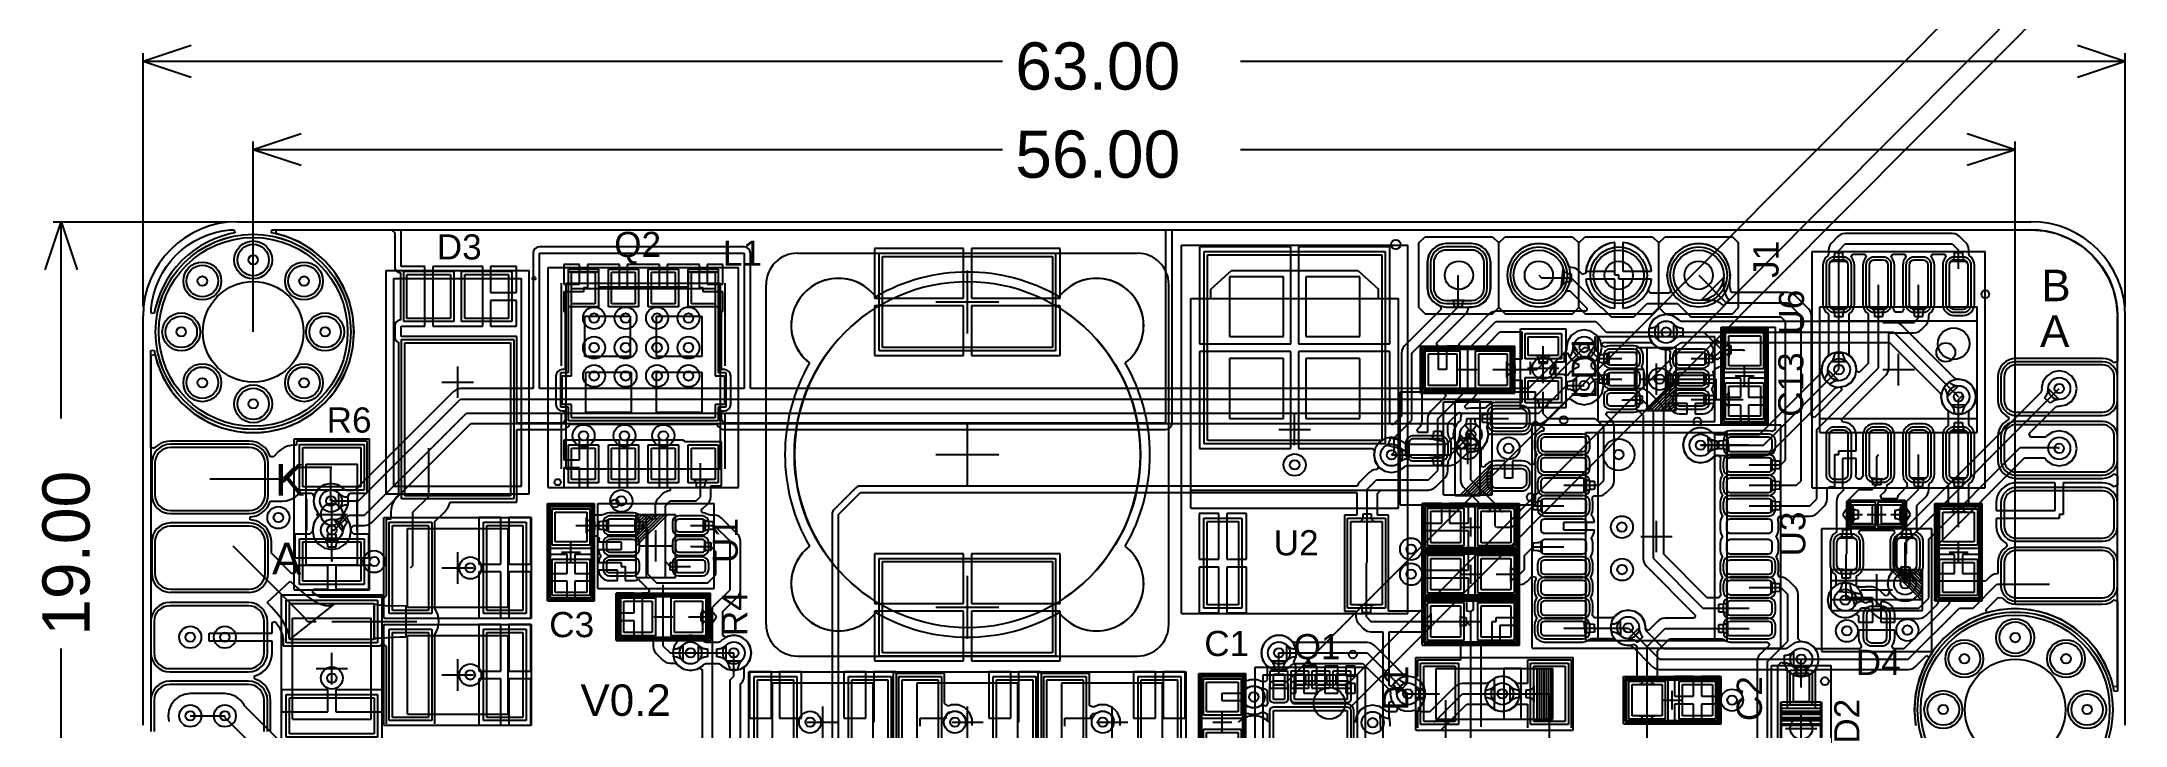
# Model space of a CAD drawing. Header units: millimetres. Extents: x 43 to 5455, y 55 to 5455.
# Drawn here: x 43.2 to 109.4, y 58.5 to 80.2 of the extents above; entities that cross this region are included whole.
import ezdxf

# ---------------------------------------------------------------- set-up
doc = ezdxf.new("R2010")
doc.units = ezdxf.units.MM
for name, color, linetype in [('BottomLayer', 5, 'Continuous'), ('BottomSolder', 6, 'Continuous'), ('KeepOutLayer', 6, 'Continuous'), ('Mechanical1', 6, 'Continuous'), ('Mechanical13', 56, 'Continuous'), ('Mechanical14', 56, 'Continuous'), ('Mechanical15', 56, 'Continuous'), ('Mechanical8', 56, 'Continuous'), ('MultiLayer', 9, 'Continuous'), ('PadHoleLayer', 156, 'Continuous'), ('TopLayer', 1, 'Continuous'), ('TopOverlay', 2, 'Continuous'), ('TopPaste', 8, 'Continuous'), ('TopSolder', 216, 'Continuous'), ('ViaHoleLayer', 16, 'Continuous')]:
    doc.layers.add(name, color=color, linetype=linetype)
doc.styles.add('Arial', font='arial.ttf', dxfattribs={"height": 0.2})

msp = doc.modelspace()

# ---------------------------------------------------------------- texts
at = {"layer": 'Mechanical1', "style": 'Arial'}
for s, p in [('63.00', (74.12, 78.698)), ('56.00', (74.12, 75.898))]:
    msp.add_text(s, height=1.5, dxfattribs=at).set_placement(p)
msp.add_text('19.00', height=1.5, rotation=90, dxfattribs=at).set_placement((44.7, 61.344))
at = {"layer": 'TopOverlay', "style": 'Arial'}
for s, height, p in [('Q2', 0.8, (61.373, 73.378)), ('D3', 0.8, (55.734, 73.3)), ('L1', 0.8, (64.829, 73.1)), ('B', 1, (106.731, 71.975)), ('A', 1, (106.689, 70.523)), ('R6', 0.8, (52.234, 67.8)), ('K', 1, (50.6, 65.8)), ('A', 1, (50.5, 63.3)), ('U2', 0.8, (82.334, 63.9)), ('C3', 0.8, (59.308, 61.3)), ('C1', 0.8, (80.127, 60.7)), ('Q1', 0.8, (82.967, 60.6)), ('D4', 0.8, (100.834, 60.1))]:
    msp.add_text(s, height=height, dxfattribs=at).set_placement(p)
for s, height, rotation, p in [('J1', 0.8, 90, (98.38, 72.715)), ('U6', 0.8, 90, (99.189, 70.909)), ('LD1', 0.8, 90, (92.6, 68.867)), ('C13', 0.8, 90, (99.168, 68.3)), ('U1', 0.8, 90, (65.3, 63.655)), ('U3', 0.8, 90, (99.23, 63.864)), ('R4', 0.8, 90, (65.6, 61.334)), ('D1', 0.8, 90, (86.609, 58.967)), ('V0.2', 1, 360, (60.3, 58.8)), ('C2', 0.8, 90, (97.85, 58.634)), ('D2', 0.8, 90, (100.95, 57.916))]:
    msp.add_text(s, height=height, rotation=rotation, dxfattribs=at).set_placement(p)

# ---------------------------------------------------------------- blocks, each defined once
blk = doc.blocks.new('MTG600H320V8P_2')
at = {"layer": 'BottomLayer'}
for centre, radius in [((0, 0), 3), ((0, 2.286), 0.5), ((-1.616, 1.616), 0.5), ((1.616, 1.616), 0.5), ((-2.286, 0), 0.5), ((2.286, 0), 0.5), ((-1.616, -1.616), 0.5), ((1.616, -1.616), 0.5), ((0, -2.286), 0.5)]:
    blk.add_circle(centre, radius, dxfattribs=at)
at = {"layer": 'BottomSolder'}
for centre, radius in [((0, 0), 3.102), ((0, 2.286), 0.602), ((-1.616, 1.616), 0.602), ((1.616, 1.616), 0.602), ((-2.286, 0), 0.602), ((2.286, 0), 0.602), ((-1.616, -1.616), 0.602), ((1.616, -1.616), 0.602), ((0, -2.286), 0.602)]:
    blk.add_circle(centre, radius, dxfattribs=at)
at = {"layer": 'Mechanical15'}
blk.add_circle((0, 0), 3.1, dxfattribs=at)
at = {"layer": 'MultiLayer'}
blk.add_circle((0, 0), 3, dxfattribs=at)
at = {"layer": 'PadHoleLayer'}
blk.add_circle((0, 0), 1.6, dxfattribs=at)
at = {"layer": 'TopLayer'}
for centre, radius in [((0, 0), 3), ((0, 2.286), 0.5), ((-1.616, 1.616), 0.5), ((1.616, 1.616), 0.5), ((-2.286, 0), 0.5), ((2.286, 0), 0.5), ((-1.616, -1.616), 0.5), ((1.616, -1.616), 0.5), ((0, -2.286), 0.5)]:
    blk.add_circle(centre, radius, dxfattribs=at)
at = {"layer": 'TopSolder'}
for centre, radius in [((0, 0), 3.102), ((0, 2.286), 0.602), ((-1.616, 1.616), 0.602), ((1.616, 1.616), 0.602), ((-2.286, 0), 0.602), ((2.286, 0), 0.602), ((-1.616, -1.616), 0.602), ((1.616, -1.616), 0.602), ((0, -2.286), 0.602)]:
    blk.add_circle(centre, radius, dxfattribs=at)
at = {"layer": 'ViaHoleLayer'}
for centre in [(0, 2.286), (-1.616, 1.616), (1.616, 1.616), (-2.286, 0), (2.286, 0), (-1.616, -1.616), (1.616, -1.616), (0, -2.286)]:
    blk.add_circle(centre, 0.15, dxfattribs=at)
blk = doc.blocks.new('RESC1005X40N_4')
at = {"layer": 'Mechanical14'}
for p, q in [((-0.8, 0.325), (-0.8, -0.3)), ((0.8, 0.325), (-0.8, 0.325)), ((0.8, 0.325), (0.8, -0.3)), ((0.8, -0.3), (-0.8, -0.3))]:
    blk.add_line(p, q, dxfattribs=at)
at = {"layer": 'Mechanical15'}
for p, q in [((-0.9, 0.45), (-0.9, -0.45)), ((0.9, 0.45), (-0.9, 0.45)), ((0.3, 0), (-0.3, 0)), ((0, 0.3), (0, -0.3)), ((0.9, 0.45), (0.9, -0.45)), ((0.9, -0.45), (-0.9, -0.45))]:
    blk.add_line(p, q, dxfattribs=at)
at = {"layer": 'TopLayer'}
for p, q in [((-0.75, 0.3), (-0.15, 0.3)), ((-0.75, -0.3), (-0.75, 0.3)), ((-0.15, 0.3), (-0.15, -0.3)), ((0.15, 0.3), (0.75, 0.3)), ((0.15, -0.3), (0.15, 0.3)), ((0.75, 0.3), (0.75, -0.3)), ((-0.15, -0.3), (-0.75, -0.3)), ((0.75, -0.3), (0.15, -0.3))]:
    blk.add_line(p, q, dxfattribs=at)
at = {"layer": 'TopPaste'}
for p, q in [((-0.75, 0.3), (-0.15, 0.3)), ((-0.75, -0.3), (-0.75, 0.3)), ((-0.15, 0.3), (-0.15, -0.3)), ((0.15, 0.3), (0.75, 0.3)), ((0.15, -0.3), (0.15, 0.3)), ((0.75, 0.3), (0.75, -0.3)), ((-0.15, -0.3), (-0.75, -0.3)), ((0.75, -0.3), (0.15, -0.3))]:
    blk.add_line(p, q, dxfattribs=at)
at = {"layer": 'TopSolder'}
for p, q in [((-0.852, 0.402), (-0.048, 0.402)), ((-0.852, -0.402), (-0.852, 0.402)), ((-0.048, 0.402), (-0.048, -0.402)), ((0.048, 0.402), (0.852, 0.402)), ((0.048, -0.402), (0.048, 0.402)), ((0.852, 0.402), (0.852, -0.402)), ((-0.048, -0.402), (-0.852, -0.402)), ((0.852, -0.402), (0.048, -0.402))]:
    blk.add_line(p, q, dxfattribs=at)
blk = doc.blocks.new('DFN_5X6_8L_6')
at = {"layer": 'Mechanical13'}
for p, q in [((-2.95, 2.45), (2.95, 2.45)), ((-2.95, 2.45), (-2.95, -2.45)), ((2.95, 2.45), (2.95, -2.45)), ((-2.95, -2.45), (2.95, -2.45))]:
    blk.add_line(p, q, dxfattribs=at)
blk.add_circle((-3.375, 2.725), 0.1, dxfattribs=at)
at = {"layer": 'Mechanical15'}
for p, q in [((-3.545, 3.025), (3.45, 3.025)), ((-3.545, 3.025), (-3.545, -3.025)), ((3.45, 3.025), (3.45, -3.025)), ((-3.545, -3.025), (3.45, -3.025))]:
    blk.add_line(p, q, dxfattribs=at)
at = {"layer": 'TopLayer'}
for p, q in [((-3.295, 2.28), (-2.295, 2.28)), ((-3.295, 1.53), (-3.295, 2.28)), ((-2.295, 2.28), (-2.295, 1.53)), ((-1.33, -2.28), (-1.33, 2.28)), ((-1.33, 2.28), (-0.905, 2.28)), ((-0.905, 2.28), (-0.905, 2.575)), ((-0.905, 2.575), (0, 2.575)), ((0, 2.575), (0, 2.28)), ((0, 2.28), (2.775, 2.28)), ((2.295, 2.28), (3.295, 2.28)), ((2.295, 1.53), (2.295, 2.28)), ((2.775, 2.28), (2.775, -2.28)), ((3.295, 2.28), (3.295, 1.53)), ((-2.295, 1.53), (-3.295, 1.53)), ((3.295, 1.53), (2.295, 1.53)), ((-3.295, 1.01), (-2.295, 1.01)), ((-3.295, 0.26), (-3.295, 1.01)), ((-2.295, 1.01), (-2.295, 0.26)), ((2.295, 1.01), (3.295, 1.01)), ((2.295, 0.26), (2.295, 1.01)), ((3.295, 1.01), (3.295, 0.26)), ((-2.295, 0.26), (-3.295, 0.26)), ((3.295, 0.26), (2.295, 0.26)), ((-3.295, -0.26), (-2.295, -0.26)), ((-3.295, -1.01), (-3.295, -0.26)), ((-2.295, -0.26), (-2.295, -1.01)), ((2.295, -0.26), (3.295, -0.26)), ((2.295, -1.01), (2.295, -0.26)), ((3.295, -0.26), (3.295, -1.01)), ((-2.295, -1.01), (-3.295, -1.01)), ((3.295, -1.01), (2.295, -1.01)), ((-3.295, -1.53), (-2.295, -1.53)), ((-3.295, -2.28), (-3.295, -1.53)), ((-2.295, -1.53), (-2.295, -2.28)), ((2.295, -1.53), (3.295, -1.53)), ((2.295, -2.28), (2.295, -1.53)), ((3.295, -1.53), (3.295, -2.28)), ((-2.295, -2.28), (-3.295, -2.28)), ((-0.905, -2.28), (-1.33, -2.28)), ((-0.905, -2.575), (-0.905, -2.28)), ((0, -2.575), (-0.905, -2.575)), ((2.775, -2.28), (0, -2.28)), ((0, -2.28), (0, -2.575)), ((3.295, -2.28), (2.295, -2.28))]:
    blk.add_line(p, q, dxfattribs=at)
at = {"layer": 'TopOverlay'}
for p, q in [((-2.95, 2.6), (-1.225, 2.6)), ((0.32, 2.6), (2.95, 2.6)), ((-2.95, -2.6), (-1.225, -2.6)), ((0.32, -2.6), (2.95, -2.6))]:
    blk.add_line(p, q, dxfattribs=at)
blk.add_circle((-3.375, 2.725), 0.1, dxfattribs=at)
at = {"layer": 'TopPaste'}
for p, q in [((-3.295, 2.28), (-2.295, 2.28)), ((-3.295, 1.53), (-3.295, 2.28)), ((-2.295, 2.28), (-2.295, 1.53)), ((2.295, 2.28), (3.295, 2.28)), ((2.295, 1.53), (2.295, 2.28)), ((3.295, 2.28), (3.295, 1.53)), ((-2.295, 1.53), (-3.295, 1.53)), ((-1.158, 0.39), (-1.158, 1.83)), ((-1.158, 1.83), (0.123, 1.83)), ((0.123, 1.83), (0.123, 0.39)), ((0.623, 0.42), (0.623, 1.86)), ((0.623, 1.86), (1.903, 1.86)), ((1.903, 1.86), (1.903, 0.42)), ((3.295, 1.53), (2.295, 1.53)), ((-3.295, 1.01), (-2.295, 1.01)), ((-3.295, 0.26), (-3.295, 1.01)), ((-2.295, 1.01), (-2.295, 0.26)), ((2.295, 1.01), (3.295, 1.01)), ((2.295, 0.26), (2.295, 1.01)), ((3.295, 1.01), (3.295, 0.26)), ((-2.295, 0.26), (-3.295, 0.26)), ((0.123, 0.39), (-1.158, 0.39)), ((1.903, 0.42), (0.623, 0.42)), ((3.295, 0.26), (2.295, 0.26)), ((-3.295, -0.26), (-2.295, -0.26)), ((-3.295, -1.01), (-3.295, -0.26)), ((-2.295, -0.26), (-2.295, -1.01)), ((-1.158, -1.86), (-1.158, -0.42)), ((-1.158, -0.42), (0.123, -0.42)), ((0.123, -0.42), (0.123, -1.86)), ((0.623, -1.86), (0.623, -0.42)), ((0.623, -0.42), (1.903, -0.42)), ((1.903, -0.42), (1.903, -1.86)), ((2.295, -0.26), (3.295, -0.26)), ((2.295, -1.01), (2.295, -0.26)), ((3.295, -0.26), (3.295, -1.01)), ((-2.295, -1.01), (-3.295, -1.01)), ((3.295, -1.01), (2.295, -1.01)), ((-3.295, -1.53), (-2.295, -1.53)), ((-3.295, -2.28), (-3.295, -1.53)), ((-2.295, -1.53), (-2.295, -2.28)), ((0.123, -1.86), (-1.158, -1.86)), ((1.903, -1.86), (0.623, -1.86)), ((2.295, -1.53), (3.295, -1.53)), ((2.295, -2.28), (2.295, -1.53)), ((3.295, -1.53), (3.295, -2.28)), ((-2.295, -2.28), (-3.295, -2.28)), ((3.295, -2.28), (2.295, -2.28))]:
    blk.add_line(p, q, dxfattribs=at)
at = {"layer": 'TopSolder'}
for p, q in [((-3.397, 2.382), (-2.193, 2.382)), ((-3.397, 1.428), (-3.397, 2.382)), ((-2.193, 2.382), (-2.193, 1.428)), ((-1.422, -2.383), (-1.422, 2.377)), ((-1.422, 2.377), (-0.997, 2.377)), ((-0.997, 2.377), (-0.997, 2.625)), ((-0.997, 2.625), (0.108, 2.625)), ((0.108, 2.625), (0.108, 2.377)), ((0.108, 2.377), (3.308, 2.377)), ((2.193, 2.382), (3.397, 2.382)), ((2.193, 1.428), (2.193, 2.382)), ((3.308, 2.377), (3.308, 1.427)), ((3.397, 2.382), (3.397, 1.428)), ((-2.193, 1.428), (-3.397, 1.428)), ((3.397, 1.428), (2.193, 1.428)), ((3.308, 1.427), (2.833, 1.427)), ((2.833, 1.427), (2.833, -1.433)), ((-3.397, 1.112), (-2.193, 1.112)), ((-3.397, 0.158), (-3.397, 1.112)), ((-2.193, 1.112), (-2.193, 0.158)), ((2.193, 1.112), (3.397, 1.112)), ((2.193, 0.158), (2.193, 1.112)), ((3.397, 1.112), (3.397, 0.158)), ((-2.193, 0.158), (-3.397, 0.158)), ((3.397, 0.158), (2.193, 0.158)), ((-3.397, -0.158), (-2.193, -0.158)), ((-3.397, -1.112), (-3.397, -0.158)), ((-2.193, -0.158), (-2.193, -1.112)), ((2.193, -0.158), (3.397, -0.158)), ((2.193, -1.112), (2.193, -0.158)), ((3.397, -0.158), (3.397, -1.112)), ((-2.193, -1.112), (-3.397, -1.112)), ((3.397, -1.112), (2.193, -1.112)), ((-3.397, -1.428), (-2.193, -1.428)), ((-3.397, -2.382), (-3.397, -1.428)), ((-2.193, -1.428), (-2.193, -2.382)), ((2.193, -1.428), (3.397, -1.428)), ((2.193, -2.382), (2.193, -1.428)), ((2.833, -1.433), (3.308, -1.433)), ((3.308, -1.433), (3.308, -2.383)), ((3.397, -1.428), (3.397, -2.382)), ((-2.193, -2.382), (-3.397, -2.382)), ((-0.997, -2.383), (-1.422, -2.383)), ((-0.997, -2.625), (-0.997, -2.383)), ((0.108, -2.625), (-0.997, -2.625)), ((3.308, -2.383), (0.108, -2.383)), ((0.108, -2.383), (0.108, -2.625)), ((3.397, -2.382), (2.193, -2.382))]:
    blk.add_line(p, q, dxfattribs=at)
blk = doc.blocks.new('SOT65P210X110_6N_11')
at = {"layer": 'Mechanical14'}
for p, q in [((-0.625, -1), (-0.625, 1)), ((-0.625, 1), (0.625, 1)), ((-0.625, 0), (0.375, 1)), ((-0.625, 0.1), (0.275, 1)), ((-0.625, 0.2), (0.175, 1)), ((-0.625, 0.3), (0.075, 1)), ((-0.625, 0.4), (-0.025, 1)), ((-0.625, 0.5), (-0.125, 1)), ((-0.625, 0.6), (-0.225, 1)), ((-0.625, 0.7), (-0.325, 1)), ((-0.625, 0.8), (-0.425, 1)), ((-0.625, 0.9), (-0.525, 1)), ((0.625, -1), (0.625, 1)), ((-0.625, -1), (0.625, -1))]:
    blk.add_line(p, q, dxfattribs=at)
at = {"layer": 'Mechanical15'}
for p, q in [((-1.85, -1.35), (-1.85, 1.35)), ((-1.85, 1.35), (1.85, 1.35)), ((1.85, -1.35), (1.85, 1.35)), ((-0.5, 0), (0.5, 0)), ((0, -0.5), (0, 0.5)), ((-1.85, -1.35), (1.85, -1.35))]:
    blk.add_line(p, q, dxfattribs=at)
at = {"layer": 'TopLayer'}
for p, q in [((-1.575, 0.75), (-1.575, 0.55)), ((-0.725, 0.85), (-1.475, 0.85)), ((-0.625, 0.55), (-0.625, 0.75)), ((0.625, 0.75), (0.625, 0.55)), ((1.475, 0.85), (0.725, 0.85)), ((1.575, 0.55), (1.575, 0.75)), ((-1.575, 0.1), (-1.575, -0.1)), ((-1.475, 0.45), (-0.725, 0.45)), ((-0.725, 0.2), (-1.475, 0.2)), ((-0.625, -0.1), (-0.625, 0.1)), ((0.625, 0.1), (0.625, -0.1)), ((0.725, 0.45), (1.475, 0.45)), ((1.475, 0.2), (0.725, 0.2)), ((1.575, -0.1), (1.575, 0.1)), ((-1.575, -0.55), (-1.575, -0.75)), ((-1.475, -0.2), (-0.725, -0.2)), ((-0.725, -0.45), (-1.475, -0.45)), ((-0.625, -0.75), (-0.625, -0.55)), ((0.625, -0.55), (0.625, -0.75)), ((0.725, -0.2), (1.475, -0.2)), ((1.475, -0.45), (0.725, -0.45)), ((1.575, -0.75), (1.575, -0.55)), ((-1.475, -0.85), (-0.725, -0.85)), ((0.725, -0.85), (1.475, -0.85))]:
    blk.add_line(p, q, dxfattribs=at)
for centre, start, end in [((-1.475, 0.75), 90, 180), ((-0.725, 0.75), 0, 90), ((0.725, 0.75), 90, 180), ((1.475, 0.75), 0, 90), ((-1.475, 0.55), 180, 270), ((-1.475, 0.1), 90, 180), ((-0.725, 0.55), 270, 0), ((-0.725, 0.1), 0, 90), ((0.725, 0.55), 180, 270), ((0.725, 0.1), 90, 180), ((1.475, 0.55), 270, 0), ((1.475, 0.1), 0, 90), ((-1.475, -0.1), 180, 270), ((-1.475, -0.55), 90, 180), ((-0.725, -0.1), 270, 0), ((-0.725, -0.55), 0, 90), ((0.725, -0.1), 180, 270), ((0.725, -0.55), 90, 180), ((1.475, -0.1), 270, 0), ((1.475, -0.55), 0, 90), ((-1.475, -0.75), 180, 270), ((-0.725, -0.75), 270, 0), ((0.725, -0.75), 180, 270), ((1.475, -0.75), 270, 0)]:
    blk.add_arc(centre, 0.1, start, end, dxfattribs=at)
at = {"layer": 'TopOverlay'}
for p, q in [((-0.3, -1), (-0.3, 1)), ((-0.3, 1), (0.3, 1)), ((0.3, -1), (0.3, 1)), ((-0.3, -1), (0.3, -1))]:
    blk.add_line(p, q, dxfattribs=at)
blk.add_circle((-1.3, 1.35), 0.125, dxfattribs=at)
at = {"layer": 'TopPaste'}
for p, q in [((-1.575, 0.75), (-1.575, 0.55)), ((-0.725, 0.85), (-1.475, 0.85)), ((-0.625, 0.55), (-0.625, 0.75)), ((0.625, 0.75), (0.625, 0.55)), ((1.475, 0.85), (0.725, 0.85)), ((1.575, 0.55), (1.575, 0.75)), ((-1.575, 0.1), (-1.575, -0.1)), ((-1.475, 0.45), (-0.725, 0.45)), ((-0.725, 0.2), (-1.475, 0.2)), ((-0.625, -0.1), (-0.625, 0.1)), ((0.625, 0.1), (0.625, -0.1)), ((0.725, 0.45), (1.475, 0.45)), ((1.475, 0.2), (0.725, 0.2)), ((1.575, -0.1), (1.575, 0.1)), ((-1.575, -0.55), (-1.575, -0.75)), ((-1.475, -0.2), (-0.725, -0.2)), ((-0.725, -0.45), (-1.475, -0.45)), ((-0.625, -0.75), (-0.625, -0.55)), ((0.625, -0.55), (0.625, -0.75)), ((0.725, -0.2), (1.475, -0.2)), ((1.475, -0.45), (0.725, -0.45)), ((1.575, -0.75), (1.575, -0.55)), ((-1.475, -0.85), (-0.725, -0.85)), ((0.725, -0.85), (1.475, -0.85))]:
    blk.add_line(p, q, dxfattribs=at)
for centre, start, end in [((-1.475, 0.75), 90, 180), ((-0.725, 0.75), 0, 90), ((0.725, 0.75), 90, 180), ((1.475, 0.75), 0, 90), ((-1.475, 0.55), 180, 270), ((-1.475, 0.1), 90, 180), ((-0.725, 0.55), 270, 0), ((-0.725, 0.1), 0, 90), ((0.725, 0.55), 180, 270), ((0.725, 0.1), 90, 180), ((1.475, 0.55), 270, 0), ((1.475, 0.1), 0, 90), ((-1.475, -0.1), 180, 270), ((-1.475, -0.55), 90, 180), ((-0.725, -0.1), 270, 0), ((-0.725, -0.55), 0, 90), ((0.725, -0.1), 180, 270), ((0.725, -0.55), 90, 180), ((1.475, -0.1), 270, 0), ((1.475, -0.55), 0, 90), ((-1.475, -0.75), 180, 270), ((-0.725, -0.75), 270, 0), ((0.725, -0.75), 180, 270), ((1.475, -0.75), 270, 0)]:
    blk.add_arc(centre, 0.1, start, end, dxfattribs=at)
at = {"layer": 'TopSolder'}
for p, q in [((-1.677, 0.75), (-1.677, 0.55)), ((-0.725, 0.952), (-1.475, 0.952)), ((-0.523, 0.55), (-0.523, 0.75)), ((0.523, 0.75), (0.523, 0.55)), ((1.475, 0.952), (0.725, 0.952)), ((1.677, 0.55), (1.677, 0.75)), ((-1.677, 0.1), (-1.677, -0.1)), ((-1.475, 0.348), (-0.725, 0.348)), ((-0.725, 0.302), (-1.475, 0.302)), ((-0.523, -0.1), (-0.523, 0.1)), ((0.523, 0.1), (0.523, -0.1)), ((0.725, 0.348), (1.475, 0.348)), ((1.475, 0.302), (0.725, 0.302)), ((1.677, -0.1), (1.677, 0.1)), ((-1.677, -0.55), (-1.677, -0.75)), ((-1.475, -0.302), (-0.725, -0.302)), ((-0.725, -0.348), (-1.475, -0.348)), ((-0.523, -0.75), (-0.523, -0.55)), ((0.523, -0.55), (0.523, -0.75)), ((0.725, -0.302), (1.475, -0.302)), ((1.475, -0.348), (0.725, -0.348)), ((1.677, -0.75), (1.677, -0.55)), ((-1.475, -0.952), (-0.725, -0.952)), ((0.725, -0.952), (1.475, -0.952))]:
    blk.add_line(p, q, dxfattribs=at)
for centre, start, end in [((-1.475, 0.75), 90, 180), ((-0.725, 0.75), 0, 90), ((0.725, 0.75), 90, 180), ((1.475, 0.75), 0, 90), ((-1.475, 0.55), 180, 270), ((-1.475, 0.1), 90, 180), ((-0.725, 0.55), 270, 0), ((-0.725, 0.1), 0, 90), ((0.725, 0.55), 180, 270), ((0.725, 0.1), 90, 180), ((1.475, 0.55), 270, 0), ((1.475, 0.1), 0, 90), ((-1.475, -0.1), 180, 270), ((-1.475, -0.55), 90, 180), ((-0.725, -0.1), 270, 0), ((-0.725, -0.55), 0, 90), ((0.725, -0.1), 180, 270), ((0.725, -0.55), 90, 180), ((1.475, -0.1), 270, 0), ((1.475, -0.55), 0, 90), ((-1.475, -0.75), 180, 270), ((-0.725, -0.75), 270, 0), ((0.725, -0.75), 180, 270), ((1.475, -0.75), 270, 0)]:
    blk.add_arc(centre, 0.202, start, end, dxfattribs=at)
blk = doc.blocks.new('CAPC1608X87N_13')
at = {"layer": 'Mechanical14'}
for p, q in [((-1.45, -0.65), (-1.45, 0.65)), ((1.45, 0.65), (-1.45, 0.65)), ((1.45, -0.65), (1.45, 0.65)), ((1.45, -0.65), (-1.45, -0.65))]:
    blk.add_line(p, q, dxfattribs=at)
at = {"layer": 'Mechanical15'}
for p, q in [((1.55, 0.75), (-1.55, 0.75)), ((-1.55, -0.75), (-1.55, 0.75)), ((1.55, -0.75), (1.55, 0.75)), ((0.3, 0), (-0.3, 0)), ((0, -0.3), (0, 0.3)), ((1.55, -0.75), (-1.55, -0.75))]:
    blk.add_line(p, q, dxfattribs=at)
at = {"layer": 'TopLayer'}
for p, q in [((-1.275, 0.5), (-0.325, 0.5)), ((-1.275, -0.5), (-1.275, 0.5)), ((-0.325, 0.5), (-0.325, -0.5)), ((0.325, 0.5), (1.275, 0.5)), ((0.325, -0.5), (0.325, 0.5)), ((1.275, 0.5), (1.275, -0.5)), ((-0.325, -0.5), (-1.275, -0.5)), ((1.275, -0.5), (0.325, -0.5))]:
    blk.add_line(p, q, dxfattribs=at)
at = {"layer": 'TopOverlay'}
for p, q in [((1.5, 0.7), (-1.5, 0.7)), ((-1.5, -0.7), (-1.5, 0.69)), ((1.5, -0.69), (1.5, 0.68)), ((1.5, -0.7), (-1.5, -0.7))]:
    blk.add_line(p, q, dxfattribs=at)
at = {"layer": 'TopPaste'}
for p, q in [((-1.275, 0.5), (-0.325, 0.5)), ((-1.275, -0.5), (-1.275, 0.5)), ((-0.325, 0.5), (-0.325, -0.5)), ((0.325, 0.5), (1.275, 0.5)), ((0.325, -0.5), (0.325, 0.5)), ((1.275, 0.5), (1.275, -0.5)), ((-0.325, -0.5), (-1.275, -0.5)), ((1.275, -0.5), (0.325, -0.5))]:
    blk.add_line(p, q, dxfattribs=at)
at = {"layer": 'TopSolder'}
for p, q in [((-1.377, 0.602), (-0.223, 0.602)), ((-1.377, -0.602), (-1.377, 0.602)), ((-0.223, 0.602), (-0.223, -0.602)), ((0.223, 0.602), (1.377, 0.602)), ((0.223, -0.602), (0.223, 0.602)), ((1.377, 0.602), (1.377, -0.602)), ((-0.223, -0.602), (-1.377, -0.602)), ((1.377, -0.602), (0.223, -0.602))]:
    blk.add_line(p, q, dxfattribs=at)
blk = doc.blocks.new('RESC1608X55N_14')
at = {"layer": 'Mechanical14'}
for p, q in [((-1.4, -0.65), (-1.4, 0.65)), ((-1.4, 0.65), (1.4, 0.65)), ((1.4, -0.65), (1.4, 0.65)), ((-1.4, -0.65), (1.4, -0.65))]:
    blk.add_line(p, q, dxfattribs=at)
at = {"layer": 'Mechanical15'}
for p, q in [((-1.5, 0.75), (1.5, 0.75)), ((-1.5, -0.75), (-1.5, 0.75)), ((1.5, -0.75), (1.5, 0.75)), ((-0.3, 0), (0.3, 0)), ((0, -0.3), (0, 0.3)), ((-1.5, -0.75), (1.5, -0.75))]:
    blk.add_line(p, q, dxfattribs=at)
at = {"layer": 'TopLayer'}
for p, q in [((-1.25, 0.5), (-0.35, 0.5)), ((-1.25, -0.5), (-1.25, 0.5)), ((-0.35, 0.5), (-0.35, -0.5)), ((0.35, 0.5), (1.25, 0.5)), ((0.35, -0.5), (0.35, 0.5)), ((1.25, 0.5), (1.25, -0.5)), ((-0.35, -0.5), (-1.25, -0.5)), ((1.25, -0.5), (0.35, -0.5))]:
    blk.add_line(p, q, dxfattribs=at)
at = {"layer": 'TopOverlay'}
for p, q in [((-1.45, 0.7), (1.45, 0.7)), ((-1.45, -0.7), (-1.45, 0.7)), ((1.45, -0.7), (1.45, 0.7)), ((-1.45, -0.7), (1.45, -0.7))]:
    blk.add_line(p, q, dxfattribs=at)
at = {"layer": 'TopPaste'}
for p, q in [((-1.25, 0.5), (-0.35, 0.5)), ((-1.25, -0.5), (-1.25, 0.5)), ((-0.35, 0.5), (-0.35, -0.5)), ((0.35, 0.5), (1.25, 0.5)), ((0.35, -0.5), (0.35, 0.5)), ((1.25, 0.5), (1.25, -0.5)), ((-0.35, -0.5), (-1.25, -0.5)), ((1.25, -0.5), (0.35, -0.5))]:
    blk.add_line(p, q, dxfattribs=at)
at = {"layer": 'TopSolder'}
for p, q in [((-1.352, 0.602), (-0.248, 0.602)), ((-1.352, -0.602), (-1.352, 0.602)), ((-0.248, 0.602), (-0.248, -0.602)), ((0.248, 0.602), (1.352, 0.602)), ((0.248, -0.602), (0.248, 0.602)), ((1.352, 0.602), (1.352, -0.602)), ((-0.248, -0.602), (-1.352, -0.602)), ((1.352, -0.602), (0.248, -0.602))]:
    blk.add_line(p, q, dxfattribs=at)
blk = doc.blocks.new('LEDC1608X80N_RED_15')
at = {"layer": 'Mechanical15'}
for p, q in [((1.25, 0.725), (-1.25, 0.725)), ((-1.25, -0.725), (-1.25, 0.725)), ((1.25, -0.725), (1.25, 0.725)), ((0.475, 0), (-0.525, 0)), ((0, -0.5), (0, 0.5)), ((1.25, -0.725), (-1.25, -0.725))]:
    blk.add_line(p, q, dxfattribs=at)
blk.add_circle((0, 0), 0.35, dxfattribs=at)
at = {"layer": 'TopLayer'}
for p, q in [((-1, -0.475), (-1, 0.475)), ((-1, 0.475), (-0.4, 0.475)), ((-0.4, 0.475), (-0.4, -0.475)), ((0.4, -0.475), (0.4, 0.475)), ((0.4, 0.475), (1, 0.475)), ((1, 0.475), (1, -0.475)), ((-0.4, -0.475), (-1, -0.475)), ((1, -0.475), (0.4, -0.475))]:
    blk.add_line(p, q, dxfattribs=at)
at = {"layer": 'TopOverlay'}
for p, q in [((0.2, 0.4), (-0.2, 0.4)), ((-0.2, -0.125), (-0.2, 0.125)), ((0.2, -0.4), (-0.2, -0.4))]:
    blk.add_line(p, q, dxfattribs=at)
at = {"layer": 'TopPaste'}
for p, q in [((-1, -0.475), (-1, 0.475)), ((-1, 0.475), (-0.4, 0.475)), ((-0.4, 0.475), (-0.4, -0.475)), ((0.4, -0.475), (0.4, 0.475)), ((0.4, 0.475), (1, 0.475)), ((1, 0.475), (1, -0.475)), ((-0.4, -0.475), (-1, -0.475)), ((1, -0.475), (0.4, -0.475))]:
    blk.add_line(p, q, dxfattribs=at)
at = {"layer": 'TopSolder'}
for p, q in [((-1.102, -0.577), (-1.102, 0.577)), ((-1.102, 0.577), (-0.298, 0.577)), ((-0.298, 0.577), (-0.298, -0.577)), ((0.298, -0.577), (0.298, 0.577)), ((0.298, 0.577), (1.102, 0.577)), ((1.102, 0.577), (1.102, -0.577)), ((-0.298, -0.577), (-1.102, -0.577)), ((1.102, -0.577), (0.298, -0.577))]:
    blk.add_line(p, q, dxfattribs=at)
blk = doc.blocks.new('3M_2304_6111_TG_18')
at = {"layer": 'BottomLayer'}
for p, q in [((0.4, 0.8), (-0.4, 0.8)), ((-0.8, 0.4), (-0.8, -0.4)), ((0.8, -0.4), (0.8, 0.4)), ((-0.4, -0.8), (0.4, -0.8))]:
    blk.add_line(p, q, dxfattribs=at)
for centre in [(2.54, 0), (5.08, 0), (7.62, 0)]:
    blk.add_circle(centre, 0.8, dxfattribs=at)
for centre, start, end in [((-0.4, 0.4), 90, 180), ((0.4, 0.4), 0, 90), ((-0.4, -0.4), 180, 270), ((0.4, -0.4), 270, 0)]:
    blk.add_arc(centre, 0.4, start, end, dxfattribs=at)
at = {"layer": 'BottomSolder'}
for p, q in [((0.4, 0.902), (-0.4, 0.902)), ((-0.902, 0.4), (-0.902, -0.4)), ((0.902, -0.4), (0.902, 0.4)), ((-0.4, -0.902), (0.4, -0.902))]:
    blk.add_line(p, q, dxfattribs=at)
for centre in [(2.54, 0), (5.08, 0), (7.62, 0)]:
    blk.add_circle(centre, 0.902, dxfattribs=at)
for centre, start, end in [((-0.4, 0.4), 90, 180), ((0.4, 0.4), 0, 90), ((-0.4, -0.4), 180, 270), ((0.4, -0.4), 270, 0)]:
    blk.add_arc(centre, 0.502, start, end, dxfattribs=at)
at = {"layer": 'Mechanical14'}
for p, q in [((-1.27, 1.025), (-1.07, 1.225)), ((-1.27, -1.025), (-1.27, 1.025)), ((-1.07, 1.225), (1.07, 1.225)), ((1.07, 1.225), (1.27, 1.025)), ((1.27, 1.025), (1.47, 1.225)), ((1.27, -1.025), (1.27, 1.025)), ((1.47, 1.225), (3.61, 1.225)), ((3.61, 1.225), (3.81, 1.025)), ((3.81, 1.025), (4.01, 1.225)), ((3.81, -1.025), (3.81, 1.025)), ((4.01, 1.225), (6.15, 1.225)), ((6.15, 1.225), (6.35, 1.025)), ((6.35, 1.025), (6.55, 1.225)), ((6.35, -1.025), (6.35, 1.025)), ((6.55, 1.225), (8.69, 1.225)), ((8.69, 1.225), (8.89, 1.025)), ((8.89, -1.025), (8.89, 1.025)), ((-1.27, -1.025), (-1.07, -1.225)), ((-1.07, -1.225), (1.07, -1.225)), ((1.07, -1.225), (1.27, -1.025)), ((1.27, -1.025), (1.47, -1.225)), ((1.47, -1.225), (3.61, -1.225)), ((3.61, -1.225), (3.81, -1.025)), ((3.81, -1.025), (4.01, -1.225)), ((4.01, -1.225), (6.15, -1.225)), ((6.15, -1.225), (6.35, -1.025)), ((6.35, -1.025), (6.55, -1.225)), ((6.55, -1.225), (8.69, -1.225)), ((8.69, -1.225), (8.89, -1.025))]:
    blk.add_line(p, q, dxfattribs=at)
blk.add_circle((-2.008, 0.978), 0.15, dxfattribs=at)
at = {"layer": 'MultiLayer'}
for p, q in [((0.4, 0.8), (-0.4, 0.8)), ((-0.8, 0.4), (-0.8, -0.4)), ((0.8, -0.4), (0.8, 0.4)), ((-0.4, -0.8), (0.4, -0.8))]:
    blk.add_line(p, q, dxfattribs=at)
for centre in [(2.54, 0), (5.08, 0), (7.62, 0)]:
    blk.add_circle(centre, 0.8, dxfattribs=at)
for centre, start, end in [((-0.4, 0.4), 90, 180), ((0.4, 0.4), 0, 90), ((-0.4, -0.4), 180, 270), ((0.4, -0.4), 270, 0)]:
    blk.add_arc(centre, 0.4, start, end, dxfattribs=at)
at = {"layer": 'PadHoleLayer'}
for centre in [(0, 0), (2.54, 0), (5.08, 0), (7.62, 0)]:
    blk.add_circle(centre, 0.45, dxfattribs=at)
at = {"layer": 'TopLayer'}
for p, q in [((0.4, 0.8), (-0.4, 0.8)), ((-0.8, 0.4), (-0.8, -0.4)), ((0.8, -0.4), (0.8, 0.4)), ((-0.4, -0.8), (0.4, -0.8))]:
    blk.add_line(p, q, dxfattribs=at)
for centre in [(2.54, 0), (5.08, 0), (7.62, 0)]:
    blk.add_circle(centre, 0.8, dxfattribs=at)
for centre, start, end in [((-0.4, 0.4), 90, 180), ((0.4, 0.4), 0, 90), ((-0.4, -0.4), 180, 270), ((0.4, -0.4), 270, 0)]:
    blk.add_arc(centre, 0.4, start, end, dxfattribs=at)
at = {"layer": 'TopOverlay'}
for p, q in [((-1.27, 1.025), (-1.07, 1.225)), ((-1.27, -1.025), (-1.27, 1.025)), ((-1.07, 1.225), (1.07, 1.225)), ((1.07, 1.225), (1.27, 1.025)), ((1.27, 1.025), (1.47, 1.225)), ((1.27, -1.025), (1.27, 1.025)), ((1.47, 1.225), (3.61, 1.225)), ((3.61, 1.225), (3.81, 1.025)), ((3.81, 1.025), (4.01, 1.225)), ((3.81, -1.025), (3.81, 1.025)), ((4.01, 1.225), (6.15, 1.225)), ((6.15, 1.225), (6.35, 1.025)), ((6.35, 1.025), (6.55, 1.225)), ((6.35, -1.025), (6.35, 1.025)), ((6.55, 1.225), (8.69, 1.225)), ((8.69, 1.225), (8.89, 1.025)), ((8.89, -1.025), (8.89, 1.025)), ((-1.27, -1.025), (-1.07, -1.225)), ((-1.07, -1.225), (1.07, -1.225)), ((1.07, -1.225), (1.27, -1.025)), ((1.27, -1.025), (1.47, -1.225)), ((1.47, -1.225), (3.61, -1.225)), ((3.61, -1.225), (3.81, -1.025)), ((3.81, -1.025), (4.01, -1.225)), ((4.01, -1.225), (6.15, -1.225)), ((6.15, -1.225), (6.35, -1.025)), ((6.35, -1.025), (6.55, -1.225)), ((6.55, -1.225), (8.69, -1.225)), ((8.69, -1.225), (8.89, -1.025))]:
    blk.add_line(p, q, dxfattribs=at)
blk.add_circle((-2.008, 0.978), 0.15, dxfattribs=at)
at = {"layer": 'TopSolder'}
for p, q in [((0.4, 0.902), (-0.4, 0.902)), ((-0.902, 0.4), (-0.902, -0.4)), ((0.902, -0.4), (0.902, 0.4)), ((-0.4, -0.902), (0.4, -0.902))]:
    blk.add_line(p, q, dxfattribs=at)
for centre in [(2.54, 0), (5.08, 0), (7.62, 0)]:
    blk.add_circle(centre, 0.902, dxfattribs=at)
for centre, start, end in [((-0.4, 0.4), 90, 180), ((0.4, 0.4), 0, 90), ((-0.4, -0.4), 180, 270), ((0.4, -0.4), 270, 0)]:
    blk.add_arc(centre, 0.502, start, end, dxfattribs=at)
blk = doc.blocks.new('CAPC1608X87N_19')
at = {"layer": 'Mechanical14'}
for p, q in [((-1.45, -0.65), (-1.45, 0.65)), ((1.45, 0.65), (-1.45, 0.65)), ((1.45, -0.65), (1.45, 0.65)), ((1.45, -0.65), (-1.45, -0.65))]:
    blk.add_line(p, q, dxfattribs=at)
at = {"layer": 'Mechanical15'}
for p, q in [((1.55, 0.75), (-1.55, 0.75)), ((-1.55, -0.75), (-1.55, 0.75)), ((1.55, -0.75), (1.55, 0.75)), ((0.3, 0), (-0.3, 0)), ((0, -0.3), (0, 0.3)), ((1.55, -0.75), (-1.55, -0.75))]:
    blk.add_line(p, q, dxfattribs=at)
at = {"layer": 'TopLayer'}
for p, q in [((-1.275, 0.5), (-0.325, 0.5)), ((-1.275, -0.5), (-1.275, 0.5)), ((-0.325, 0.5), (-0.325, -0.5)), ((0.325, 0.5), (1.275, 0.5)), ((0.325, -0.5), (0.325, 0.5)), ((1.275, 0.5), (1.275, -0.5)), ((-0.325, -0.5), (-1.275, -0.5)), ((1.275, -0.5), (0.325, -0.5))]:
    blk.add_line(p, q, dxfattribs=at)
at = {"layer": 'TopOverlay'}
for p, q in [((1.5, 0.7), (-1.5, 0.7)), ((-1.5, -0.7), (-1.5, 0.69)), ((1.5, -0.69), (1.5, 0.68)), ((1.5, -0.7), (-1.5, -0.7))]:
    blk.add_line(p, q, dxfattribs=at)
at = {"layer": 'TopPaste'}
for p, q in [((-1.275, 0.5), (-0.325, 0.5)), ((-1.275, -0.5), (-1.275, 0.5)), ((-0.325, 0.5), (-0.325, -0.5)), ((0.325, 0.5), (1.275, 0.5)), ((0.325, -0.5), (0.325, 0.5)), ((1.275, 0.5), (1.275, -0.5)), ((-0.325, -0.5), (-1.275, -0.5)), ((1.275, -0.5), (0.325, -0.5))]:
    blk.add_line(p, q, dxfattribs=at)
at = {"layer": 'TopSolder'}
for p, q in [((-1.377, 0.602), (-0.223, 0.602)), ((-1.377, -0.602), (-1.377, 0.602)), ((-0.223, 0.602), (-0.223, -0.602)), ((0.223, 0.602), (1.377, 0.602)), ((0.223, -0.602), (0.223, 0.602)), ((1.377, 0.602), (1.377, -0.602)), ((-0.223, -0.602), (-1.377, -0.602)), ((1.377, -0.602), (0.223, -0.602))]:
    blk.add_line(p, q, dxfattribs=at)
blk = doc.blocks.new('CAPC1608X87N_20')
at = {"layer": 'Mechanical14'}
for p, q in [((-1.45, -0.65), (-1.45, 0.65)), ((-1.45, 0.65), (1.45, 0.65)), ((1.45, -0.65), (1.45, 0.65)), ((-1.45, -0.65), (1.45, -0.65))]:
    blk.add_line(p, q, dxfattribs=at)
at = {"layer": 'Mechanical15'}
for p, q in [((-1.55, 0.75), (1.55, 0.75)), ((-1.55, -0.75), (-1.55, 0.75)), ((1.55, -0.75), (1.55, 0.75)), ((-0.3, 0), (0.3, 0)), ((0, -0.3), (0, 0.3)), ((-1.55, -0.75), (1.55, -0.75))]:
    blk.add_line(p, q, dxfattribs=at)
at = {"layer": 'TopLayer'}
for p, q in [((-1.275, 0.5), (-0.325, 0.5)), ((-1.275, -0.5), (-1.275, 0.5)), ((-0.325, 0.5), (-0.325, -0.5)), ((0.325, 0.5), (1.275, 0.5)), ((0.325, -0.5), (0.325, 0.5)), ((1.275, 0.5), (1.275, -0.5)), ((-0.325, -0.5), (-1.275, -0.5)), ((1.275, -0.5), (0.325, -0.5))]:
    blk.add_line(p, q, dxfattribs=at)
at = {"layer": 'TopOverlay'}
for p, q in [((-1.5, 0.7), (1.5, 0.7)), ((-1.5, -0.7), (-1.5, 0.69)), ((1.5, -0.69), (1.5, 0.68)), ((-1.5, -0.7), (1.5, -0.7))]:
    blk.add_line(p, q, dxfattribs=at)
at = {"layer": 'TopPaste'}
for p, q in [((-1.275, 0.5), (-0.325, 0.5)), ((-1.275, -0.5), (-1.275, 0.5)), ((-0.325, 0.5), (-0.325, -0.5)), ((0.325, 0.5), (1.275, 0.5)), ((0.325, -0.5), (0.325, 0.5)), ((1.275, 0.5), (1.275, -0.5)), ((-0.325, -0.5), (-1.275, -0.5)), ((1.275, -0.5), (0.325, -0.5))]:
    blk.add_line(p, q, dxfattribs=at)
at = {"layer": 'TopSolder'}
for p, q in [((-1.377, 0.602), (-0.223, 0.602)), ((-1.377, -0.602), (-1.377, 0.602)), ((-0.223, 0.602), (-0.223, -0.602)), ((0.223, 0.602), (1.377, 0.602)), ((0.223, -0.602), (0.223, 0.602)), ((1.377, 0.602), (1.377, -0.602)), ((-0.223, -0.602), (-1.377, -0.602)), ((1.377, -0.602), (0.223, -0.602))]:
    blk.add_line(p, q, dxfattribs=at)
blk = doc.blocks.new('CAPC1608X87N_21')
at = {"layer": 'Mechanical14'}
for p, q in [((1.45, 0.65), (-1.45, 0.65)), ((-1.45, -0.65), (-1.45, 0.65)), ((1.45, -0.65), (1.45, 0.65)), ((1.45, -0.65), (-1.45, -0.65))]:
    blk.add_line(p, q, dxfattribs=at)
at = {"layer": 'Mechanical15'}
for p, q in [((-1.55, -0.75), (-1.55, 0.75)), ((1.55, 0.75), (-1.55, 0.75)), ((1.55, -0.75), (1.55, 0.75)), ((0.3, 0), (-0.3, 0)), ((0, -0.3), (0, 0.3)), ((1.55, -0.75), (-1.55, -0.75))]:
    blk.add_line(p, q, dxfattribs=at)
at = {"layer": 'TopLayer'}
for p, q in [((-1.275, 0.5), (-0.325, 0.5)), ((-1.275, -0.5), (-1.275, 0.5)), ((-0.325, 0.5), (-0.325, -0.5)), ((0.325, 0.5), (1.275, 0.5)), ((0.325, -0.5), (0.325, 0.5)), ((1.275, 0.5), (1.275, -0.5)), ((-0.325, -0.5), (-1.275, -0.5)), ((1.275, -0.5), (0.325, -0.5))]:
    blk.add_line(p, q, dxfattribs=at)
at = {"layer": 'TopOverlay'}
for p, q in [((1.5, 0.7), (-1.5, 0.7)), ((-1.5, -0.7), (-1.5, 0.69)), ((1.5, -0.69), (1.5, 0.68)), ((1.5, -0.7), (-1.5, -0.7))]:
    blk.add_line(p, q, dxfattribs=at)
at = {"layer": 'TopPaste'}
for p, q in [((-1.275, 0.5), (-0.325, 0.5)), ((-1.275, -0.5), (-1.275, 0.5)), ((-0.325, 0.5), (-0.325, -0.5)), ((0.325, 0.5), (1.275, 0.5)), ((0.325, -0.5), (0.325, 0.5)), ((1.275, 0.5), (1.275, -0.5)), ((-0.325, -0.5), (-1.275, -0.5)), ((1.275, -0.5), (0.325, -0.5))]:
    blk.add_line(p, q, dxfattribs=at)
at = {"layer": 'TopSolder'}
for p, q in [((-1.377, 0.602), (-0.223, 0.602)), ((-1.377, -0.602), (-1.377, 0.602)), ((-0.223, 0.602), (-0.223, -0.602)), ((0.223, 0.602), (1.377, 0.602)), ((0.223, -0.602), (0.223, 0.602)), ((1.377, 0.602), (1.377, -0.602)), ((-0.223, -0.602), (-1.377, -0.602)), ((1.377, -0.602), (0.223, -0.602))]:
    blk.add_line(p, q, dxfattribs=at)
blk = doc.blocks.new('CAPC1608X87N_22')
at = {"layer": 'Mechanical14'}
for p, q in [((-1.45, 0.65), (1.45, 0.65)), ((-1.45, -0.65), (-1.45, 0.65)), ((1.45, -0.65), (1.45, 0.65)), ((-1.45, -0.65), (1.45, -0.65))]:
    blk.add_line(p, q, dxfattribs=at)
at = {"layer": 'Mechanical15'}
for p, q in [((-1.55, -0.75), (-1.55, 0.75)), ((-1.55, 0.75), (1.55, 0.75)), ((1.55, -0.75), (1.55, 0.75)), ((-0.3, 0), (0.3, 0)), ((0, -0.3), (0, 0.3)), ((-1.55, -0.75), (1.55, -0.75))]:
    blk.add_line(p, q, dxfattribs=at)
at = {"layer": 'TopLayer'}
for p, q in [((-1.275, 0.5), (-0.325, 0.5)), ((-1.275, -0.5), (-1.275, 0.5)), ((-0.325, 0.5), (-0.325, -0.5)), ((0.325, 0.5), (1.275, 0.5)), ((0.325, -0.5), (0.325, 0.5)), ((1.275, 0.5), (1.275, -0.5)), ((-0.325, -0.5), (-1.275, -0.5)), ((1.275, -0.5), (0.325, -0.5))]:
    blk.add_line(p, q, dxfattribs=at)
at = {"layer": 'TopOverlay'}
for p, q in [((-1.5, 0.7), (1.5, 0.7)), ((-1.5, -0.7), (-1.5, 0.69)), ((1.5, -0.69), (1.5, 0.68)), ((-1.5, -0.7), (1.5, -0.7))]:
    blk.add_line(p, q, dxfattribs=at)
at = {"layer": 'TopPaste'}
for p, q in [((-1.275, 0.5), (-0.325, 0.5)), ((-1.275, -0.5), (-1.275, 0.5)), ((-0.325, 0.5), (-0.325, -0.5)), ((0.325, 0.5), (1.275, 0.5)), ((0.325, -0.5), (0.325, 0.5)), ((1.275, 0.5), (1.275, -0.5)), ((-0.325, -0.5), (-1.275, -0.5)), ((1.275, -0.5), (0.325, -0.5))]:
    blk.add_line(p, q, dxfattribs=at)
at = {"layer": 'TopSolder'}
for p, q in [((-1.377, 0.602), (-0.223, 0.602)), ((-1.377, -0.602), (-1.377, 0.602)), ((-0.223, 0.602), (-0.223, -0.602)), ((0.223, 0.602), (1.377, 0.602)), ((0.223, -0.602), (0.223, 0.602)), ((1.377, 0.602), (1.377, -0.602)), ((-0.223, -0.602), (-1.377, -0.602)), ((1.377, -0.602), (0.223, -0.602))]:
    blk.add_line(p, q, dxfattribs=at)
blk = doc.blocks.new('SOT95P280X115_3N_28')
at = {"layer": 'Mechanical14'}
for p, q in [((-0.775, 1.475), (-0.775, -1.475)), ((0.775, 1.475), (-0.775, 1.475)), ((0.225, 1.475), (-0.775, 0.475)), ((0.125, 1.475), (-0.775, 0.575)), ((0.025, 1.475), (-0.775, 0.675)), ((-0.075, 1.475), (-0.775, 0.775)), ((-0.175, 1.475), (-0.775, 0.875)), ((-0.275, 1.475), (-0.775, 0.975)), ((-0.375, 1.475), (-0.775, 1.075)), ((-0.475, 1.475), (-0.775, 1.175)), ((-0.575, 1.475), (-0.775, 1.275)), ((-0.675, 1.475), (-0.775, 1.375)), ((0.775, 1.475), (0.775, -1.475)), ((0.775, -1.475), (-0.775, -1.475))]:
    blk.add_line(p, q, dxfattribs=at)
at = {"layer": 'Mechanical15'}
for p, q in [((-2.15, 1.8), (-2.15, -1.8)), ((2.15, 1.8), (-2.15, 1.8)), ((2.15, 1.8), (2.15, -1.8)), ((0.5, 0), (-0.5, 0)), ((0, 0.5), (0, -0.5)), ((2.15, -1.8), (-2.15, -1.8))]:
    blk.add_line(p, q, dxfattribs=at)
blk.add_circle((0, 0), 0.35, dxfattribs=at)
at = {"layer": 'TopLayer'}
for p, q in [((-1.875, 1.1), (-1.875, 0.8)), ((-0.875, 1.25), (-1.725, 1.25)), ((-0.725, 0.8), (-0.725, 1.1)), ((-1.725, 0.65), (-0.875, 0.65)), ((0.725, 0.15), (0.725, -0.15)), ((1.725, 0.3), (0.875, 0.3)), ((1.875, -0.15), (1.875, 0.15)), ((-0.875, -0.65), (-1.725, -0.65)), ((0.875, -0.3), (1.725, -0.3)), ((-1.875, -0.8), (-1.875, -1.1)), ((-1.725, -1.25), (-0.875, -1.25)), ((-0.725, -1.1), (-0.725, -0.8))]:
    blk.add_line(p, q, dxfattribs=at)
for centre, start, end in [((-1.725, 1.1), 90, 180), ((-1.725, 0.8), 180, 270), ((-0.875, 1.1), 0, 90), ((-0.875, 0.8), 270, 0), ((0.875, 0.15), 90, 180), ((1.725, 0.15), 0, 90), ((-1.725, -0.8), 90, 180), ((-0.875, -0.8), 0, 90), ((0.875, -0.15), 180, 270), ((1.725, -0.15), 270, 0), ((-1.725, -1.1), 180, 270), ((-0.875, -1.1), 270, 0)]:
    blk.add_arc(centre, 0.15, start, end, dxfattribs=at)
at = {"layer": 'TopOverlay'}
for p, q in [((-0.4, 1.5), (-0.4, -1.5)), ((0.4, 1.5), (-0.4, 1.5)), ((0.4, 1.5), (0.4, -1.5)), ((0.4, -1.5), (-0.4, -1.5))]:
    blk.add_line(p, q, dxfattribs=at)
blk.add_circle((-2, 1.55), 0.125, dxfattribs=at)
at = {"layer": 'TopPaste'}
for p, q in [((-1.875, 1.1), (-1.875, 0.8)), ((-0.875, 1.25), (-1.725, 1.25)), ((-0.725, 0.8), (-0.725, 1.1)), ((-1.725, 0.65), (-0.875, 0.65)), ((0.725, 0.15), (0.725, -0.15)), ((1.725, 0.3), (0.875, 0.3)), ((1.875, -0.15), (1.875, 0.15)), ((-0.875, -0.65), (-1.725, -0.65)), ((0.875, -0.3), (1.725, -0.3)), ((-1.875, -0.8), (-1.875, -1.1)), ((-1.725, -1.25), (-0.875, -1.25)), ((-0.725, -1.1), (-0.725, -0.8))]:
    blk.add_line(p, q, dxfattribs=at)
for centre, start, end in [((-1.725, 1.1), 90, 180), ((-1.725, 0.8), 180, 270), ((-0.875, 1.1), 0, 90), ((-0.875, 0.8), 270, 0), ((0.875, 0.15), 90, 180), ((1.725, 0.15), 0, 90), ((-1.725, -0.8), 90, 180), ((-0.875, -0.8), 0, 90), ((0.875, -0.15), 180, 270), ((1.725, -0.15), 270, 0), ((-1.725, -1.1), 180, 270), ((-0.875, -1.1), 270, 0)]:
    blk.add_arc(centre, 0.15, start, end, dxfattribs=at)
at = {"layer": 'TopSolder'}
for p, q in [((-0.875, 1.352), (-1.725, 1.352)), ((-1.977, 1.1), (-1.977, 0.8)), ((-0.623, 0.8), (-0.623, 1.1)), ((-1.725, 0.548), (-0.875, 0.548)), ((0.623, 0.15), (0.623, -0.15)), ((1.725, 0.402), (0.875, 0.402)), ((1.977, -0.15), (1.977, 0.15)), ((-0.875, -0.548), (-1.725, -0.548)), ((0.875, -0.402), (1.725, -0.402)), ((-1.977, -0.8), (-1.977, -1.1)), ((-0.623, -1.1), (-0.623, -0.8)), ((-1.725, -1.352), (-0.875, -1.352))]:
    blk.add_line(p, q, dxfattribs=at)
for centre, start, end in [((-1.725, 1.1), 90, 180), ((-0.875, 1.1), 0, 90), ((-1.725, 0.8), 180, 270), ((-0.875, 0.8), 270, 0), ((0.875, 0.15), 90, 180), ((1.725, 0.15), 0, 90), ((-1.725, -0.8), 90, 180), ((-0.875, -0.8), 0, 90), ((0.875, -0.15), 180, 270), ((1.725, -0.15), 270, 0), ((-1.725, -1.1), 180, 270), ((-0.875, -1.1), 270, 0)]:
    blk.add_arc(centre, 0.252, start, end, dxfattribs=at)
blk = doc.blocks.new('SOT65P210X110_6N_29')
at = {"layer": 'Mechanical14'}
for p, q in [((-0.525, 1), (-0.625, 0.9)), ((-0.425, 1), (-0.625, 0.8)), ((-0.325, 1), (-0.625, 0.7)), ((-0.225, 1), (-0.625, 0.6)), ((-0.125, 1), (-0.625, 0.5)), ((-0.025, 1), (-0.625, 0.4)), ((0.075, 1), (-0.625, 0.3)), ((0.175, 1), (-0.625, 0.2)), ((0.275, 1), (-0.625, 0.1)), ((0.375, 1), (-0.625, 0)), ((0.625, 1), (-0.625, 1)), ((-0.625, 1), (-0.625, -1)), ((0.625, 1), (0.625, -1)), ((0.625, -1), (-0.625, -1))]:
    blk.add_line(p, q, dxfattribs=at)
at = {"layer": 'Mechanical15'}
for p, q in [((1.85, 1.35), (-1.85, 1.35)), ((-1.85, 1.35), (-1.85, -1.35)), ((1.85, 1.35), (1.85, -1.35)), ((0.5, 0), (-0.5, 0)), ((0, 0.5), (0, -0.5)), ((1.85, -1.35), (-1.85, -1.35))]:
    blk.add_line(p, q, dxfattribs=at)
at = {"layer": 'TopLayer'}
for p, q in [((-1.575, 0.75), (-1.575, 0.55)), ((-0.725, 0.85), (-1.475, 0.85)), ((-0.625, 0.55), (-0.625, 0.75)), ((0.625, 0.75), (0.625, 0.55)), ((1.475, 0.85), (0.725, 0.85)), ((1.575, 0.55), (1.575, 0.75)), ((-1.575, 0.1), (-1.575, -0.1)), ((-1.475, 0.45), (-0.725, 0.45)), ((-0.725, 0.2), (-1.475, 0.2)), ((-0.625, -0.1), (-0.625, 0.1)), ((0.625, 0.1), (0.625, -0.1)), ((0.725, 0.45), (1.475, 0.45)), ((1.475, 0.2), (0.725, 0.2)), ((1.575, -0.1), (1.575, 0.1)), ((-1.575, -0.55), (-1.575, -0.75)), ((-1.475, -0.2), (-0.725, -0.2)), ((-0.725, -0.45), (-1.475, -0.45)), ((-0.625, -0.75), (-0.625, -0.55)), ((0.625, -0.55), (0.625, -0.75)), ((0.725, -0.2), (1.475, -0.2)), ((1.475, -0.45), (0.725, -0.45)), ((1.575, -0.75), (1.575, -0.55)), ((-1.475, -0.85), (-0.725, -0.85)), ((0.725, -0.85), (1.475, -0.85))]:
    blk.add_line(p, q, dxfattribs=at)
for centre, start, end in [((-1.475, 0.75), 90, 180), ((-0.725, 0.75), 0, 90), ((0.725, 0.75), 90, 180), ((1.475, 0.75), 0, 90), ((-1.475, 0.55), 180, 270), ((-1.475, 0.1), 90, 180), ((-0.725, 0.55), 270, 0), ((-0.725, 0.1), 0, 90), ((0.725, 0.55), 180, 270), ((0.725, 0.1), 90, 180), ((1.475, 0.55), 270, 0), ((1.475, 0.1), 0, 90), ((-1.475, -0.1), 180, 270), ((-1.475, -0.55), 90, 180), ((-0.725, -0.1), 270, 0), ((-0.725, -0.55), 0, 90), ((0.725, -0.1), 180, 270), ((0.725, -0.55), 90, 180), ((1.475, -0.1), 270, 0), ((1.475, -0.55), 0, 90), ((-1.475, -0.75), 180, 270), ((-0.725, -0.75), 270, 0), ((0.725, -0.75), 180, 270), ((1.475, -0.75), 270, 0)]:
    blk.add_arc(centre, 0.1, start, end, dxfattribs=at)
at = {"layer": 'TopOverlay'}
for p, q in [((0.3, 1), (-0.3, 1)), ((-0.3, 1), (-0.3, -1)), ((0.3, 1), (0.3, -1)), ((0.3, -1), (-0.3, -1))]:
    blk.add_line(p, q, dxfattribs=at)
blk.add_circle((-1.3, 1.35), 0.125, dxfattribs=at)
at = {"layer": 'TopPaste'}
for p, q in [((-1.575, 0.75), (-1.575, 0.55)), ((-0.725, 0.85), (-1.475, 0.85)), ((-0.625, 0.55), (-0.625, 0.75)), ((0.625, 0.75), (0.625, 0.55)), ((1.475, 0.85), (0.725, 0.85)), ((1.575, 0.55), (1.575, 0.75)), ((-1.575, 0.1), (-1.575, -0.1)), ((-1.475, 0.45), (-0.725, 0.45)), ((-0.725, 0.2), (-1.475, 0.2)), ((-0.625, -0.1), (-0.625, 0.1)), ((0.625, 0.1), (0.625, -0.1)), ((0.725, 0.45), (1.475, 0.45)), ((1.475, 0.2), (0.725, 0.2)), ((1.575, -0.1), (1.575, 0.1)), ((-1.575, -0.55), (-1.575, -0.75)), ((-1.475, -0.2), (-0.725, -0.2)), ((-0.725, -0.45), (-1.475, -0.45)), ((-0.625, -0.75), (-0.625, -0.55)), ((0.625, -0.55), (0.625, -0.75)), ((0.725, -0.2), (1.475, -0.2)), ((1.475, -0.45), (0.725, -0.45)), ((1.575, -0.75), (1.575, -0.55)), ((-1.475, -0.85), (-0.725, -0.85)), ((0.725, -0.85), (1.475, -0.85))]:
    blk.add_line(p, q, dxfattribs=at)
for centre, start, end in [((-1.475, 0.75), 90, 180), ((-0.725, 0.75), 0, 90), ((0.725, 0.75), 90, 180), ((1.475, 0.75), 0, 90), ((-1.475, 0.55), 180, 270), ((-1.475, 0.1), 90, 180), ((-0.725, 0.55), 270, 0), ((-0.725, 0.1), 0, 90), ((0.725, 0.55), 180, 270), ((0.725, 0.1), 90, 180), ((1.475, 0.55), 270, 0), ((1.475, 0.1), 0, 90), ((-1.475, -0.1), 180, 270), ((-1.475, -0.55), 90, 180), ((-0.725, -0.1), 270, 0), ((-0.725, -0.55), 0, 90), ((0.725, -0.1), 180, 270), ((0.725, -0.55), 90, 180), ((1.475, -0.1), 270, 0), ((1.475, -0.55), 0, 90), ((-1.475, -0.75), 180, 270), ((-0.725, -0.75), 270, 0), ((0.725, -0.75), 180, 270), ((1.475, -0.75), 270, 0)]:
    blk.add_arc(centre, 0.1, start, end, dxfattribs=at)
at = {"layer": 'TopSolder'}
for p, q in [((-1.677, 0.75), (-1.677, 0.55)), ((-0.725, 0.952), (-1.475, 0.952)), ((-0.523, 0.55), (-0.523, 0.75)), ((0.523, 0.75), (0.523, 0.55)), ((1.475, 0.952), (0.725, 0.952)), ((1.677, 0.55), (1.677, 0.75)), ((-1.677, 0.1), (-1.677, -0.1)), ((-1.475, 0.348), (-0.725, 0.348)), ((-0.725, 0.302), (-1.475, 0.302)), ((-0.523, -0.1), (-0.523, 0.1)), ((0.523, 0.1), (0.523, -0.1)), ((0.725, 0.348), (1.475, 0.348)), ((1.475, 0.302), (0.725, 0.302)), ((1.677, -0.1), (1.677, 0.1)), ((-1.677, -0.55), (-1.677, -0.75)), ((-1.475, -0.302), (-0.725, -0.302)), ((-0.725, -0.348), (-1.475, -0.348)), ((-0.523, -0.75), (-0.523, -0.55)), ((0.523, -0.55), (0.523, -0.75)), ((0.725, -0.302), (1.475, -0.302)), ((1.475, -0.348), (0.725, -0.348)), ((1.677, -0.75), (1.677, -0.55)), ((-1.475, -0.952), (-0.725, -0.952)), ((0.725, -0.952), (1.475, -0.952))]:
    blk.add_line(p, q, dxfattribs=at)
for centre, start, end in [((-1.475, 0.75), 90, 180), ((-0.725, 0.75), 0, 90), ((0.725, 0.75), 90, 180), ((1.475, 0.75), 0, 90), ((-1.475, 0.55), 180, 270), ((-1.475, 0.1), 90, 180), ((-0.725, 0.55), 270, 0), ((-0.725, 0.1), 0, 90), ((0.725, 0.55), 180, 270), ((0.725, 0.1), 90, 180), ((1.475, 0.55), 270, 0), ((1.475, 0.1), 0, 90), ((-1.475, -0.1), 180, 270), ((-1.475, -0.55), 90, 180), ((-0.725, -0.1), 270, 0), ((-0.725, -0.55), 0, 90), ((0.725, -0.1), 180, 270), ((0.725, -0.55), 90, 180), ((1.475, -0.1), 270, 0), ((1.475, -0.55), 0, 90), ((-1.475, -0.75), 180, 270), ((-0.725, -0.75), 270, 0), ((0.725, -0.75), 180, 270), ((1.475, -0.75), 270, 0)]:
    blk.add_arc(centre, 0.202, start, end, dxfattribs=at)
blk = doc.blocks.new('TO228P1010X239_3N_R521X544_30')
at = {"layer": 'Mechanical14'}
for p, q in [((-1.932, 3.3), (4.162, 3.3)), ((-1.932, 3.3), (-1.932, -3.3)), ((4.162, 3.3), (4.162, -3.3)), ((4.162, 2.668), (4.456, 2.668)), ((4.456, 2.668), (5.052, 2.006)), ((5.052, 2.006), (5.052, -2.006)), ((5.052, -2.006), (4.456, -2.668)), ((-1.932, -3.3), (4.162, -3.3)), ((4.162, -2.668), (4.456, -2.668))]:
    blk.add_line(p, q, dxfattribs=at)
at = {"layer": 'Mechanical15'}
for p, q in [((-5.85, 3.6), (5.85, 3.6)), ((-5.85, 3.6), (-5.85, -3.6)), ((5.85, 3.6), (5.85, -3.6)), ((-0.5, 0), (0.5, 0)), ((0, 0.5), (0, -0.5)), ((-5.85, -3.6), (5.85, -3.6))]:
    blk.add_line(p, q, dxfattribs=at)
at = {"layer": 'TopLayer'}
for p, q in [((-5.575, 2.78), (-2.925, 2.78)), ((-5.575, 1.78), (-5.575, 2.78)), ((-2.925, 2.78), (-2.925, 1.78)), ((-0.35, 2.775), (5.55, 2.775)), ((-0.35, -2.775), (-0.35, 2.775)), ((5.55, 2.775), (5.55, -2.775)), ((-2.925, 1.78), (-5.575, 1.78)), ((-5.575, -1.78), (-2.925, -1.78)), ((-5.575, -2.78), (-5.575, -1.78)), ((-2.925, -1.78), (-2.925, -2.78)), ((-2.925, -2.78), (-5.575, -2.78)), ((5.55, -2.775), (-0.35, -2.775))]:
    blk.add_line(p, q, dxfattribs=at)
at = {"layer": 'TopOverlay'}
for p, q in [((-2.5, 3.3), (-0.7, 3.3)), ((-2.5, 3.3), (-2.5, -3.3)), ((-2.5, -3.3), (-0.7, -3.3))]:
    blk.add_line(p, q, dxfattribs=at)
at = {"layer": 'TopPaste'}
for p, q in [((-5.575, 2.78), (-2.925, 2.78)), ((-5.575, 1.78), (-5.575, 2.78)), ((-2.925, 2.78), (-2.925, 1.78)), ((-0.35, 2.775), (5.55, 2.775)), ((-0.35, -2.775), (-0.35, 2.775)), ((5.55, 2.775), (5.55, -2.775)), ((2.25, 2.07), (0.35, 2.07)), ((0.35, 2.07), (0.35, 0.35)), ((2.25, 0.35), (2.25, 2.07)), ((4.85, 2.07), (2.95, 2.07)), ((2.95, 2.07), (2.95, 0.35)), ((4.85, 0.35), (4.85, 2.07)), ((-2.925, 1.78), (-5.575, 1.78)), ((0.35, 0.35), (0.35, 0.35)), ((0.35, 0.35), (2.25, 0.35)), ((2.95, 0.35), (2.95, 0.35)), ((2.95, 0.35), (4.85, 0.35)), ((2.25, -0.35), (0.35, -0.35)), ((0.35, -0.35), (0.35, -2.07)), ((2.25, -2.07), (2.25, -0.35)), ((4.85, -0.35), (2.95, -0.35)), ((2.95, -0.35), (2.95, -2.07)), ((4.85, -2.07), (4.85, -0.35)), ((-5.575, -1.78), (-2.925, -1.78)), ((-5.575, -2.78), (-5.575, -1.78)), ((-2.925, -1.78), (-2.925, -2.78)), ((0.35, -2.07), (0.35, -2.07)), ((0.35, -2.07), (2.25, -2.07)), ((2.95, -2.07), (2.95, -2.07)), ((2.95, -2.07), (4.85, -2.07)), ((-2.925, -2.78), (-5.575, -2.78)), ((5.55, -2.775), (-0.35, -2.775))]:
    blk.add_line(p, q, dxfattribs=at)
at = {"layer": 'TopSolder'}
for p, q in [((-5.677, 2.882), (-2.823, 2.882)), ((-5.677, 1.678), (-5.677, 2.882)), ((-2.823, 2.882), (-2.823, 1.678)), ((-0.452, 2.877), (5.652, 2.877)), ((-0.452, -2.877), (-0.452, 2.877)), ((5.652, 2.877), (5.652, -2.877)), ((-2.823, 1.678), (-5.677, 1.678)), ((-5.677, -1.678), (-2.823, -1.678)), ((-5.677, -2.882), (-5.677, -1.678)), ((-2.823, -1.678), (-2.823, -2.882)), ((-2.823, -2.882), (-5.677, -2.882)), ((5.652, -2.877), (-0.452, -2.877))]:
    blk.add_line(p, q, dxfattribs=at)
blk = doc.blocks.new('SOIC127P600X175_8N_31')
at = {"layer": 'Mechanical14'}
for p, q in [((-2, -2.5), (-2, 2.5)), ((2, 2.5), (-2, 2.5)), ((2, -2.5), (2, 2.5)), ((2, -2.5), (-2, -2.5))]:
    blk.add_line(p, q, dxfattribs=at)
blk.add_circle((-0.825, 1.75), 0.5, dxfattribs=at)
at = {"layer": 'Mechanical15'}
for p, q in [((3.75, 2.75), (-3.75, 2.75)), ((-3.75, -2.75), (-3.75, 2.75)), ((3.75, -2.75), (3.75, 2.75)), ((0.5, 0), (-0.5, 0)), ((0, -0.5), (0, 0.5)), ((3.75, -2.75), (-3.75, -2.75))]:
    blk.add_line(p, q, dxfattribs=at)
at = {"layer": 'TopLayer'}
for p, q in [((-3.475, 2.055), (-3.475, 1.755)), ((-2.075, 2.205), (-3.325, 2.205)), ((-1.925, 1.755), (-1.925, 2.055)), ((1.925, 2.055), (1.925, 1.755)), ((3.325, 2.205), (2.075, 2.205)), ((3.475, 1.755), (3.475, 2.055)), ((-3.325, 1.605), (-2.075, 1.605)), ((2.075, 1.605), (3.325, 1.605)), ((-3.475, 0.785), (-3.475, 0.485)), ((-2.075, 0.935), (-3.325, 0.935)), ((-1.925, 0.485), (-1.925, 0.785)), ((1.925, 0.785), (1.925, 0.485)), ((3.325, 0.935), (2.075, 0.935)), ((3.475, 0.485), (3.475, 0.785)), ((-3.325, 0.335), (-2.075, 0.335)), ((2.075, 0.335), (3.325, 0.335)), ((-3.475, -0.485), (-3.475, -0.785)), ((-2.075, -0.335), (-3.325, -0.335)), ((-1.925, -0.785), (-1.925, -0.485)), ((1.925, -0.485), (1.925, -0.785)), ((3.325, -0.335), (2.075, -0.335)), ((3.475, -0.785), (3.475, -0.485)), ((-3.325, -0.935), (-2.075, -0.935)), ((2.075, -0.935), (3.325, -0.935)), ((-3.475, -1.755), (-3.475, -2.055)), ((-2.075, -1.605), (-3.325, -1.605)), ((-1.925, -2.055), (-1.925, -1.755)), ((1.925, -1.755), (1.925, -2.055)), ((3.325, -1.605), (2.075, -1.605)), ((3.475, -2.055), (3.475, -1.755)), ((-3.325, -2.205), (-2.075, -2.205)), ((2.075, -2.205), (3.325, -2.205))]:
    blk.add_line(p, q, dxfattribs=at)
for centre, start, end in [((-3.325, 2.055), 90, 180), ((-2.075, 2.055), 0, 90), ((2.075, 2.055), 90, 180), ((3.325, 2.055), 0, 90), ((-3.325, 1.755), 180, 270), ((-2.075, 1.755), 270, 0), ((2.075, 1.755), 180, 270), ((3.325, 1.755), 270, 0), ((-3.325, 0.785), 90, 180), ((-2.075, 0.785), 0, 90), ((2.075, 0.785), 90, 180), ((3.325, 0.785), 0, 90), ((-3.325, 0.485), 180, 270), ((-2.075, 0.485), 270, 0), ((2.075, 0.485), 180, 270), ((3.325, 0.485), 270, 0), ((-3.325, -0.485), 90, 180), ((-2.075, -0.485), 0, 90), ((2.075, -0.485), 90, 180), ((3.325, -0.485), 0, 90), ((-3.325, -0.785), 180, 270), ((-2.075, -0.785), 270, 0), ((2.075, -0.785), 180, 270), ((3.325, -0.785), 270, 0), ((-3.325, -1.755), 90, 180), ((-2.075, -1.755), 0, 90), ((2.075, -1.755), 90, 180), ((3.325, -1.755), 0, 90), ((-3.325, -2.055), 180, 270), ((-2.075, -2.055), 270, 0), ((2.075, -2.055), 180, 270), ((3.325, -2.055), 270, 0)]:
    blk.add_arc(centre, 0.15, start, end, dxfattribs=at)
at = {"layer": 'TopOverlay'}
for p, q in [((1.55, 2.5), (-1.55, 2.5)), ((-1.55, -2.5), (-1.55, 2.5)), ((1.55, -2.5), (1.55, 2.5)), ((1.55, -2.5), (-1.55, -2.5))]:
    blk.add_line(p, q, dxfattribs=at)
for centre, radius in [((-2.4, 2.755), 0.125), ((-0.55, 1.5), 0.3)]:
    blk.add_circle(centre, radius, dxfattribs=at)
at = {"layer": 'TopPaste'}
for p, q in [((-3.475, 2.055), (-3.475, 1.755)), ((-2.075, 2.205), (-3.325, 2.205)), ((-1.925, 1.755), (-1.925, 2.055)), ((1.925, 2.055), (1.925, 1.755)), ((3.325, 2.205), (2.075, 2.205)), ((3.475, 1.755), (3.475, 2.055)), ((-3.325, 1.605), (-2.075, 1.605)), ((2.075, 1.605), (3.325, 1.605)), ((-3.475, 0.785), (-3.475, 0.485)), ((-2.075, 0.935), (-3.325, 0.935)), ((-1.925, 0.485), (-1.925, 0.785)), ((1.925, 0.785), (1.925, 0.485)), ((3.325, 0.935), (2.075, 0.935)), ((3.475, 0.485), (3.475, 0.785)), ((-3.325, 0.335), (-2.075, 0.335)), ((2.075, 0.335), (3.325, 0.335)), ((-3.475, -0.485), (-3.475, -0.785)), ((-2.075, -0.335), (-3.325, -0.335)), ((-1.925, -0.785), (-1.925, -0.485)), ((1.925, -0.485), (1.925, -0.785)), ((3.325, -0.335), (2.075, -0.335)), ((3.475, -0.785), (3.475, -0.485)), ((-3.325, -0.935), (-2.075, -0.935)), ((2.075, -0.935), (3.325, -0.935)), ((-3.475, -1.755), (-3.475, -2.055)), ((-2.075, -1.605), (-3.325, -1.605)), ((-1.925, -2.055), (-1.925, -1.755)), ((1.925, -1.755), (1.925, -2.055)), ((3.325, -1.605), (2.075, -1.605)), ((3.475, -2.055), (3.475, -1.755)), ((-3.325, -2.205), (-2.075, -2.205)), ((2.075, -2.205), (3.325, -2.205))]:
    blk.add_line(p, q, dxfattribs=at)
for centre, start, end in [((-3.325, 2.055), 90, 180), ((-2.075, 2.055), 0, 90), ((2.075, 2.055), 90, 180), ((3.325, 2.055), 0, 90), ((-3.325, 1.755), 180, 270), ((-2.075, 1.755), 270, 0), ((2.075, 1.755), 180, 270), ((3.325, 1.755), 270, 0), ((-3.325, 0.785), 90, 180), ((-2.075, 0.785), 0, 90), ((2.075, 0.785), 90, 180), ((3.325, 0.785), 0, 90), ((-3.325, 0.485), 180, 270), ((-2.075, 0.485), 270, 0), ((2.075, 0.485), 180, 270), ((3.325, 0.485), 270, 0), ((-3.325, -0.485), 90, 180), ((-2.075, -0.485), 0, 90), ((2.075, -0.485), 90, 180), ((3.325, -0.485), 0, 90), ((-3.325, -0.785), 180, 270), ((-2.075, -0.785), 270, 0), ((2.075, -0.785), 180, 270), ((3.325, -0.785), 270, 0), ((-3.325, -1.755), 90, 180), ((-2.075, -1.755), 0, 90), ((2.075, -1.755), 90, 180), ((3.325, -1.755), 0, 90), ((-3.325, -2.055), 180, 270), ((-2.075, -2.055), 270, 0), ((2.075, -2.055), 180, 270), ((3.325, -2.055), 270, 0)]:
    blk.add_arc(centre, 0.15, start, end, dxfattribs=at)
at = {"layer": 'TopSolder'}
for p, q in [((-3.577, 2.055), (-3.577, 1.755)), ((-2.075, 2.307), (-3.325, 2.307)), ((-1.823, 1.755), (-1.823, 2.055)), ((1.823, 2.055), (1.823, 1.755)), ((3.325, 2.307), (2.075, 2.307)), ((3.577, 1.755), (3.577, 2.055)), ((-3.325, 1.503), (-2.075, 1.503)), ((2.075, 1.503), (3.325, 1.503)), ((-3.577, 0.785), (-3.577, 0.485)), ((-2.075, 1.037), (-3.325, 1.037)), ((-1.823, 0.485), (-1.823, 0.785)), ((1.823, 0.785), (1.823, 0.485)), ((3.325, 1.037), (2.075, 1.037)), ((3.577, 0.485), (3.577, 0.785)), ((-3.325, 0.233), (-2.075, 0.233)), ((2.075, 0.233), (3.325, 0.233)), ((-3.577, -0.485), (-3.577, -0.785)), ((-2.075, -0.233), (-3.325, -0.233)), ((-1.823, -0.785), (-1.823, -0.485)), ((1.823, -0.485), (1.823, -0.785)), ((3.325, -0.233), (2.075, -0.233)), ((3.577, -0.785), (3.577, -0.485)), ((-3.325, -1.037), (-2.075, -1.037)), ((2.075, -1.037), (3.325, -1.037)), ((-3.577, -1.755), (-3.577, -2.055)), ((-2.075, -1.503), (-3.325, -1.503)), ((-1.823, -2.055), (-1.823, -1.755)), ((1.823, -1.755), (1.823, -2.055)), ((3.325, -1.503), (2.075, -1.503)), ((3.577, -2.055), (3.577, -1.755)), ((-3.325, -2.307), (-2.075, -2.307)), ((2.075, -2.307), (3.325, -2.307))]:
    blk.add_line(p, q, dxfattribs=at)
for centre, start, end in [((-3.325, 2.055), 90, 180), ((-2.075, 2.055), 0, 90), ((2.075, 2.055), 90, 180), ((3.325, 2.055), 0, 90), ((-3.325, 1.755), 180, 270), ((-2.075, 1.755), 270, 0), ((2.075, 1.755), 180, 270), ((3.325, 1.755), 270, 0), ((-3.325, 0.785), 90, 180), ((-2.075, 0.785), 0, 90), ((2.075, 0.785), 90, 180), ((3.325, 0.785), 0, 90), ((-3.325, 0.485), 180, 270), ((-2.075, 0.485), 270, 0), ((2.075, 0.485), 180, 270), ((3.325, 0.485), 270, 0), ((-3.325, -0.485), 90, 180), ((-2.075, -0.485), 0, 90), ((2.075, -0.485), 90, 180), ((3.325, -0.485), 0, 90), ((-3.325, -0.785), 180, 270), ((-2.075, -0.785), 270, 0), ((2.075, -0.785), 180, 270), ((3.325, -0.785), 270, 0), ((-3.325, -1.755), 90, 180), ((-2.075, -1.755), 0, 90), ((2.075, -1.755), 90, 180), ((3.325, -1.755), 0, 90), ((-3.325, -2.055), 180, 270), ((-2.075, -2.055), 270, 0), ((2.075, -2.055), 180, 270), ((3.325, -2.055), 270, 0)]:
    blk.add_arc(centre, 0.252, start, end, dxfattribs=at)
blk = doc.blocks.new('SOP65P640X110_20N_32')
at = {"layer": 'Mechanical14'}
for p, q in [((-2.25, 3.3), (2.25, 3.3)), ((-2.25, -3.3), (-2.25, 3.3)), ((2.25, -3.3), (2.25, 3.3)), ((-2.25, -3.3), (2.25, -3.3))]:
    blk.add_line(p, q, dxfattribs=at)
blk.add_circle((-1.2, 2.6), 0.5, dxfattribs=at)
at = {"layer": 'Mechanical15'}
for p, q in [((-3.95, 3.55), (3.95, 3.55)), ((-3.95, -3.55), (-3.95, 3.55)), ((3.95, -3.55), (3.95, 3.55)), ((-0.5, 0), (0.5, 0)), ((0, -0.5), (0, 0.5)), ((-3.95, -3.55), (3.95, -3.55))]:
    blk.add_line(p, q, dxfattribs=at)
at = {"layer": 'TopLayer'}
for p, q in [((-3.675, 3.038), (-3.675, 2.813)), ((-2.337, 3.15), (-3.562, 3.15)), ((-3.562, 2.7), (-2.337, 2.7)), ((-2.225, 2.813), (-2.225, 3.038)), ((2.225, 3.038), (2.225, 2.813)), ((3.563, 3.15), (2.338, 3.15)), ((2.338, 2.7), (3.563, 2.7)), ((3.675, 2.813), (3.675, 3.038)), ((-3.675, 2.387), (-3.675, 2.162)), ((-2.337, 2.5), (-3.562, 2.5)), ((-3.562, 2.05), (-2.337, 2.05)), ((-2.225, 2.162), (-2.225, 2.387)), ((2.225, 2.387), (2.225, 2.162)), ((3.563, 2.5), (2.338, 2.5)), ((2.338, 2.05), (3.563, 2.05)), ((3.675, 2.162), (3.675, 2.387)), ((-3.675, 1.738), (-3.675, 1.513)), ((-2.337, 1.85), (-3.562, 1.85)), ((-3.562, 1.4), (-2.337, 1.4)), ((-2.225, 1.513), (-2.225, 1.738)), ((2.225, 1.738), (2.225, 1.513)), ((3.563, 1.85), (2.338, 1.85)), ((2.338, 1.4), (3.563, 1.4)), ((3.675, 1.513), (3.675, 1.738)), ((-3.675, 1.087), (-3.675, 0.862)), ((-2.337, 1.2), (-3.562, 1.2)), ((-3.562, 0.75), (-2.337, 0.75)), ((-2.225, 0.862), (-2.225, 1.087)), ((2.225, 1.087), (2.225, 0.862)), ((3.563, 1.2), (2.338, 1.2)), ((2.338, 0.75), (3.563, 0.75)), ((3.675, 0.862), (3.675, 1.087)), ((-3.675, 0.438), (-3.675, 0.213)), ((-2.337, 0.55), (-3.562, 0.55)), ((-3.562, 0.1), (-2.337, 0.1)), ((-2.225, 0.213), (-2.225, 0.438)), ((2.225, 0.438), (2.225, 0.213)), ((3.563, 0.55), (2.338, 0.55)), ((2.338, 0.1), (3.563, 0.1)), ((3.675, 0.213), (3.675, 0.438)), ((-3.675, -0.213), (-3.675, -0.438)), ((-2.337, -0.1), (-3.562, -0.1)), ((-3.562, -0.55), (-2.337, -0.55)), ((-2.225, -0.438), (-2.225, -0.213)), ((2.225, -0.213), (2.225, -0.438)), ((3.563, -0.1), (2.338, -0.1)), ((2.338, -0.55), (3.563, -0.55)), ((3.675, -0.438), (3.675, -0.213)), ((-3.675, -0.862), (-3.675, -1.087)), ((-2.337, -0.75), (-3.562, -0.75)), ((-3.562, -1.2), (-2.337, -1.2)), ((-2.225, -1.087), (-2.225, -0.862)), ((2.225, -0.862), (2.225, -1.087)), ((3.563, -0.75), (2.338, -0.75)), ((2.338, -1.2), (3.563, -1.2)), ((3.675, -1.087), (3.675, -0.862)), ((-3.675, -1.512), (-3.675, -1.737)), ((-2.337, -1.4), (-3.562, -1.4)), ((-3.562, -1.85), (-2.337, -1.85)), ((-2.225, -1.737), (-2.225, -1.512)), ((2.225, -1.512), (2.225, -1.737)), ((3.563, -1.4), (2.338, -1.4)), ((2.338, -1.85), (3.563, -1.85)), ((3.675, -1.737), (3.675, -1.512)), ((-3.675, -2.162), (-3.675, -2.387)), ((-2.337, -2.05), (-3.562, -2.05)), ((-3.562, -2.5), (-2.337, -2.5)), ((-2.225, -2.387), (-2.225, -2.162)), ((2.225, -2.162), (2.225, -2.387)), ((3.563, -2.05), (2.338, -2.05)), ((2.338, -2.5), (3.563, -2.5)), ((3.675, -2.387), (3.675, -2.162)), ((-3.675, -2.813), (-3.675, -3.038)), ((-2.337, -2.7), (-3.562, -2.7)), ((-3.562, -3.15), (-2.337, -3.15)), ((-2.225, -3.038), (-2.225, -2.813)), ((2.225, -2.813), (2.225, -3.038)), ((3.563, -2.7), (2.338, -2.7)), ((2.338, -3.15), (3.563, -3.15)), ((3.675, -3.038), (3.675, -2.813))]:
    blk.add_line(p, q, dxfattribs=at)
for centre, start, end in [((-3.562, 3.038), 90, 180), ((-3.562, 2.813), 180, 270), ((-2.337, 3.038), 0, 90), ((-2.337, 2.813), 270, 0), ((2.338, 3.038), 90, 180), ((2.338, 2.813), 180, 270), ((3.563, 3.038), 0, 90), ((3.563, 2.813), 270, 0), ((-3.562, 2.387), 90, 180), ((-3.562, 2.162), 180, 270), ((-2.337, 2.387), 0, 90), ((-2.337, 2.162), 270, 0), ((2.338, 2.387), 90, 180), ((2.338, 2.162), 180, 270), ((3.563, 2.387), 0, 90), ((3.563, 2.162), 270, 0), ((-3.562, 1.738), 90, 180), ((-3.562, 1.513), 180, 270), ((-2.337, 1.738), 0, 90), ((-2.337, 1.513), 270, 0), ((2.338, 1.738), 90, 180), ((2.338, 1.513), 180, 270), ((3.563, 1.738), 0, 90), ((3.563, 1.513), 270, 0), ((-3.562, 1.087), 90, 180), ((-3.562, 0.862), 180, 270), ((-2.337, 1.087), 0, 90), ((-2.337, 0.862), 270, 0), ((2.338, 1.087), 90, 180), ((2.338, 0.862), 180, 270), ((3.563, 1.087), 0, 90), ((3.563, 0.862), 270, 0), ((-3.562, 0.438), 90, 180), ((-3.562, 0.213), 180, 270), ((-2.337, 0.438), 0, 90), ((-2.337, 0.213), 270, 0), ((2.338, 0.438), 90, 180), ((2.338, 0.213), 180, 270), ((3.563, 0.438), 0, 90), ((3.563, 0.213), 270, 0), ((-3.562, -0.213), 90, 180), ((-3.562, -0.438), 180, 270), ((-2.337, -0.213), 0, 90), ((-2.337, -0.438), 270, 0), ((2.338, -0.213), 90, 180), ((2.338, -0.438), 180, 270), ((3.563, -0.213), 0, 90), ((3.563, -0.438), 270, 0), ((-3.562, -0.862), 90, 180), ((-3.562, -1.087), 180, 270), ((-2.337, -0.862), 0, 90), ((-2.337, -1.087), 270, 0), ((2.338, -0.862), 90, 180), ((2.338, -1.087), 180, 270), ((3.563, -0.862), 0, 90), ((3.563, -1.087), 270, 0), ((-3.562, -1.512), 90, 180), ((-3.562, -1.737), 180, 270), ((-2.337, -1.512), 0, 90), ((-2.337, -1.737), 270, 0), ((2.338, -1.512), 90, 180), ((2.338, -1.737), 180, 270), ((3.563, -1.512), 0, 90), ((3.563, -1.737), 270, 0), ((-3.562, -2.162), 90, 180), ((-3.562, -2.387), 180, 270), ((-2.337, -2.162), 0, 90), ((-2.337, -2.387), 270, 0), ((2.338, -2.162), 90, 180), ((2.338, -2.387), 180, 270), ((3.563, -2.162), 0, 90), ((3.563, -2.387), 270, 0), ((-3.562, -2.813), 90, 180), ((-3.562, -3.038), 180, 270), ((-2.337, -2.813), 0, 90), ((-2.337, -3.038), 270, 0), ((2.338, -2.813), 90, 180), ((2.338, -3.038), 180, 270), ((3.563, -2.813), 0, 90), ((3.563, -3.038), 270, 0)]:
    blk.add_arc(centre, 0.112, start, end, dxfattribs=at)
at = {"layer": 'TopOverlay'}
for p, q in [((-1.85, 3.3), (1.85, 3.3)), ((-1.85, -3.3), (-1.85, 3.3)), ((1.85, -3.3), (1.85, 3.3)), ((-1.85, -3.3), (1.85, -3.3))]:
    blk.add_line(p, q, dxfattribs=at)
for centre, radius in [((-2.95, 3.7), 0.125), ((-1.2, 2.6), 0.15)]:
    blk.add_circle(centre, radius, dxfattribs=at)
at = {"layer": 'TopPaste'}
for p, q in [((-3.675, 3.038), (-3.675, 2.813)), ((-2.337, 3.15), (-3.562, 3.15)), ((-3.562, 2.7), (-2.337, 2.7)), ((-2.225, 2.813), (-2.225, 3.038)), ((2.225, 3.038), (2.225, 2.813)), ((3.563, 3.15), (2.338, 3.15)), ((2.338, 2.7), (3.563, 2.7)), ((3.675, 2.813), (3.675, 3.038)), ((-3.675, 2.387), (-3.675, 2.162)), ((-2.337, 2.5), (-3.562, 2.5)), ((-3.562, 2.05), (-2.337, 2.05)), ((-2.225, 2.162), (-2.225, 2.387)), ((2.225, 2.387), (2.225, 2.162)), ((3.563, 2.5), (2.338, 2.5)), ((2.338, 2.05), (3.563, 2.05)), ((3.675, 2.162), (3.675, 2.387)), ((-3.675, 1.738), (-3.675, 1.513)), ((-2.337, 1.85), (-3.562, 1.85)), ((-3.562, 1.4), (-2.337, 1.4)), ((-2.225, 1.513), (-2.225, 1.738)), ((2.225, 1.738), (2.225, 1.513)), ((3.563, 1.85), (2.338, 1.85)), ((2.338, 1.4), (3.563, 1.4)), ((3.675, 1.513), (3.675, 1.738)), ((-3.675, 1.087), (-3.675, 0.862)), ((-2.337, 1.2), (-3.562, 1.2)), ((-3.562, 0.75), (-2.337, 0.75)), ((-2.225, 0.862), (-2.225, 1.087)), ((2.225, 1.087), (2.225, 0.862)), ((3.563, 1.2), (2.338, 1.2)), ((2.338, 0.75), (3.563, 0.75)), ((3.675, 0.862), (3.675, 1.087)), ((-3.675, 0.438), (-3.675, 0.213)), ((-2.337, 0.55), (-3.562, 0.55)), ((-3.562, 0.1), (-2.337, 0.1)), ((-2.225, 0.213), (-2.225, 0.438)), ((2.225, 0.438), (2.225, 0.213)), ((3.563, 0.55), (2.338, 0.55)), ((2.338, 0.1), (3.563, 0.1)), ((3.675, 0.213), (3.675, 0.438)), ((-3.675, -0.213), (-3.675, -0.438)), ((-2.337, -0.1), (-3.562, -0.1)), ((-3.562, -0.55), (-2.337, -0.55)), ((-2.225, -0.438), (-2.225, -0.213)), ((2.225, -0.213), (2.225, -0.438)), ((3.563, -0.1), (2.338, -0.1)), ((2.338, -0.55), (3.563, -0.55)), ((3.675, -0.438), (3.675, -0.213)), ((-3.675, -0.862), (-3.675, -1.087)), ((-2.337, -0.75), (-3.562, -0.75)), ((-3.562, -1.2), (-2.337, -1.2)), ((-2.225, -1.087), (-2.225, -0.862)), ((2.225, -0.862), (2.225, -1.087)), ((3.563, -0.75), (2.338, -0.75)), ((2.338, -1.2), (3.563, -1.2)), ((3.675, -1.087), (3.675, -0.862)), ((-3.675, -1.512), (-3.675, -1.737)), ((-2.337, -1.4), (-3.562, -1.4)), ((-3.562, -1.85), (-2.337, -1.85)), ((-2.225, -1.737), (-2.225, -1.512)), ((2.225, -1.512), (2.225, -1.737)), ((3.563, -1.4), (2.338, -1.4)), ((2.338, -1.85), (3.563, -1.85)), ((3.675, -1.737), (3.675, -1.512)), ((-3.675, -2.162), (-3.675, -2.387)), ((-2.337, -2.05), (-3.562, -2.05)), ((-3.562, -2.5), (-2.337, -2.5)), ((-2.225, -2.387), (-2.225, -2.162)), ((2.225, -2.162), (2.225, -2.387)), ((3.563, -2.05), (2.338, -2.05)), ((2.338, -2.5), (3.563, -2.5)), ((3.675, -2.387), (3.675, -2.162)), ((-3.675, -2.813), (-3.675, -3.038)), ((-2.337, -2.7), (-3.562, -2.7)), ((-3.562, -3.15), (-2.337, -3.15)), ((-2.225, -3.038), (-2.225, -2.813)), ((2.225, -2.813), (2.225, -3.038)), ((3.563, -2.7), (2.338, -2.7)), ((2.338, -3.15), (3.563, -3.15)), ((3.675, -3.038), (3.675, -2.813))]:
    blk.add_line(p, q, dxfattribs=at)
for centre, start, end in [((-3.562, 3.038), 90, 180), ((-3.562, 2.813), 180, 270), ((-2.337, 3.038), 0, 90), ((-2.337, 2.813), 270, 0), ((2.338, 3.038), 90, 180), ((2.338, 2.813), 180, 270), ((3.563, 3.038), 0, 90), ((3.563, 2.813), 270, 0), ((-3.562, 2.387), 90, 180), ((-3.562, 2.162), 180, 270), ((-2.337, 2.387), 0, 90), ((-2.337, 2.162), 270, 0), ((2.338, 2.387), 90, 180), ((2.338, 2.162), 180, 270), ((3.563, 2.387), 0, 90), ((3.563, 2.162), 270, 0), ((-3.562, 1.738), 90, 180), ((-3.562, 1.513), 180, 270), ((-2.337, 1.738), 0, 90), ((-2.337, 1.513), 270, 0), ((2.338, 1.738), 90, 180), ((2.338, 1.513), 180, 270), ((3.563, 1.738), 0, 90), ((3.563, 1.513), 270, 0), ((-3.562, 1.087), 90, 180), ((-3.562, 0.862), 180, 270), ((-2.337, 1.087), 0, 90), ((-2.337, 0.862), 270, 0), ((2.338, 1.087), 90, 180), ((2.338, 0.862), 180, 270), ((3.563, 1.087), 0, 90), ((3.563, 0.862), 270, 0), ((-3.562, 0.438), 90, 180), ((-3.562, 0.213), 180, 270), ((-2.337, 0.438), 0, 90), ((-2.337, 0.213), 270, 0), ((2.338, 0.438), 90, 180), ((2.338, 0.213), 180, 270), ((3.563, 0.438), 0, 90), ((3.563, 0.213), 270, 0), ((-3.562, -0.213), 90, 180), ((-3.562, -0.438), 180, 270), ((-2.337, -0.213), 0, 90), ((-2.337, -0.438), 270, 0), ((2.338, -0.213), 90, 180), ((2.338, -0.438), 180, 270), ((3.563, -0.213), 0, 90), ((3.563, -0.438), 270, 0), ((-3.562, -0.862), 90, 180), ((-3.562, -1.087), 180, 270), ((-2.337, -0.862), 0, 90), ((-2.337, -1.087), 270, 0), ((2.338, -0.862), 90, 180), ((2.338, -1.087), 180, 270), ((3.563, -0.862), 0, 90), ((3.563, -1.087), 270, 0), ((-3.562, -1.512), 90, 180), ((-3.562, -1.737), 180, 270), ((-2.337, -1.512), 0, 90), ((-2.337, -1.737), 270, 0), ((2.338, -1.512), 90, 180), ((2.338, -1.737), 180, 270), ((3.563, -1.512), 0, 90), ((3.563, -1.737), 270, 0), ((-3.562, -2.162), 90, 180), ((-3.562, -2.387), 180, 270), ((-2.337, -2.162), 0, 90), ((-2.337, -2.387), 270, 0), ((2.338, -2.162), 90, 180), ((2.338, -2.387), 180, 270), ((3.563, -2.162), 0, 90), ((3.563, -2.387), 270, 0), ((-3.562, -2.813), 90, 180), ((-3.562, -3.038), 180, 270), ((-2.337, -2.813), 0, 90), ((-2.337, -3.038), 270, 0), ((2.338, -2.813), 90, 180), ((2.338, -3.038), 180, 270), ((3.563, -2.813), 0, 90), ((3.563, -3.038), 270, 0)]:
    blk.add_arc(centre, 0.112, start, end, dxfattribs=at)
at = {"layer": 'TopSolder'}
for p, q in [((-3.777, 3.038), (-3.777, 2.813)), ((-2.337, 3.252), (-3.562, 3.252)), ((-2.123, 2.813), (-2.123, 3.038)), ((2.123, 3.038), (2.123, 2.813)), ((3.563, 3.252), (2.338, 3.252)), ((3.777, 2.813), (3.777, 3.038)), ((-3.777, 2.387), (-3.777, 2.162)), ((-2.337, 2.602), (-3.562, 2.602)), ((-3.562, 2.598), (-2.337, 2.598)), ((-2.123, 2.162), (-2.123, 2.387)), ((2.123, 2.387), (2.123, 2.162)), ((3.563, 2.602), (2.338, 2.602)), ((2.338, 2.598), (3.563, 2.598)), ((3.777, 2.162), (3.777, 2.387)), ((-3.777, 1.738), (-3.777, 1.513)), ((-2.337, 1.952), (-3.562, 1.952)), ((-3.562, 1.948), (-2.337, 1.948)), ((-2.123, 1.513), (-2.123, 1.738)), ((2.123, 1.738), (2.123, 1.513)), ((3.563, 1.952), (2.338, 1.952)), ((2.338, 1.948), (3.563, 1.948)), ((3.777, 1.513), (3.777, 1.738)), ((-3.777, 1.087), (-3.777, 0.862)), ((-2.337, 1.302), (-3.562, 1.302)), ((-3.562, 1.298), (-2.337, 1.298)), ((-2.123, 0.862), (-2.123, 1.087)), ((2.123, 1.087), (2.123, 0.862)), ((3.563, 1.302), (2.338, 1.302)), ((2.338, 1.298), (3.563, 1.298)), ((3.777, 0.862), (3.777, 1.087)), ((-3.562, 0.648), (-2.337, 0.648)), ((2.338, 0.648), (3.563, 0.648)), ((-2.337, -0.648), (-3.562, -0.648)), ((3.563, -0.648), (2.338, -0.648)), ((-3.777, -0.862), (-3.777, -1.087)), ((-2.337, -1.298), (-3.562, -1.298)), ((-3.562, -1.302), (-2.337, -1.302)), ((-2.123, -1.087), (-2.123, -0.862)), ((2.123, -0.862), (2.123, -1.087)), ((3.563, -1.298), (2.338, -1.298)), ((2.338, -1.302), (3.563, -1.302)), ((3.777, -1.087), (3.777, -0.862)), ((-3.777, -1.512), (-3.777, -1.737)), ((-2.337, -1.948), (-3.562, -1.948)), ((-3.562, -1.952), (-2.337, -1.952)), ((-2.123, -1.737), (-2.123, -1.512)), ((2.123, -1.512), (2.123, -1.737)), ((3.563, -1.948), (2.338, -1.948)), ((2.338, -1.952), (3.563, -1.952)), ((3.777, -1.737), (3.777, -1.512)), ((-3.777, -2.162), (-3.777, -2.387)), ((-2.337, -2.598), (-3.562, -2.598)), ((-3.562, -2.602), (-2.337, -2.602)), ((-2.123, -2.387), (-2.123, -2.162)), ((2.123, -2.162), (2.123, -2.387)), ((3.563, -2.598), (2.338, -2.598)), ((2.338, -2.602), (3.563, -2.602)), ((3.777, -2.387), (3.777, -2.162)), ((-3.777, -2.813), (-3.777, -3.038)), ((-3.562, -3.252), (-2.337, -3.252)), ((-2.123, -3.038), (-2.123, -2.813)), ((2.123, -2.813), (2.123, -3.038)), ((2.338, -3.252), (3.563, -3.252)), ((3.777, -3.038), (3.777, -2.813))]:
    blk.add_line(p, q, dxfattribs=at)
for centre, start, end in [((-3.562, 3.038), 90, 180), ((-3.562, 2.813), 180, 270), ((-2.337, 3.038), 0, 90), ((-2.337, 2.813), 270, 0), ((2.338, 3.038), 90, 180), ((2.338, 2.813), 180, 270), ((3.563, 3.038), 0, 90), ((3.563, 2.813), 270, 0), ((-3.562, 2.387), 90, 180), ((-3.562, 2.162), 180, 270), ((-2.337, 2.387), 0, 90), ((-2.337, 2.162), 270, 0), ((2.338, 2.387), 90, 180), ((2.338, 2.162), 180, 270), ((3.563, 2.387), 0, 90), ((3.563, 2.162), 270, 0), ((-3.562, 1.738), 90, 180), ((-3.562, 1.513), 180, 270), ((-2.337, 1.738), 0, 90), ((-2.337, 1.513), 270, 0), ((2.338, 1.738), 90, 180), ((2.338, 1.513), 180, 270), ((3.563, 1.738), 0, 90), ((3.563, 1.513), 270, 0), ((-3.562, 1.087), 90, 180), ((-3.562, 0.862), 180, 270), ((-2.337, 1.087), 0, 90), ((-2.337, 0.862), 270, 0), ((2.338, 1.087), 90, 180), ((2.338, 0.862), 180, 270), ((3.563, 1.087), 0, 90), ((3.563, 0.862), 270, 0), ((-3.562, -0.862), 90, 180), ((-2.337, -0.862), 0, 90), ((2.338, -0.862), 90, 180), ((3.563, -0.862), 0, 90), ((-3.562, -1.087), 180, 270), ((-3.562, -1.512), 90, 180), ((-2.337, -1.087), 270, 0), ((-2.337, -1.512), 0, 90), ((2.338, -1.087), 180, 270), ((2.338, -1.512), 90, 180), ((3.563, -1.087), 270, 0), ((3.563, -1.512), 0, 90), ((-3.562, -1.737), 180, 270), ((-3.562, -2.162), 90, 180), ((-2.337, -1.737), 270, 0), ((-2.337, -2.162), 0, 90), ((2.338, -1.737), 180, 270), ((2.338, -2.162), 90, 180), ((3.563, -1.737), 270, 0), ((3.563, -2.162), 0, 90), ((-3.562, -2.387), 180, 270), ((-3.562, -2.813), 90, 180), ((-2.337, -2.387), 270, 0), ((-2.337, -2.813), 0, 90), ((2.338, -2.387), 180, 270), ((2.338, -2.813), 90, 180), ((3.563, -2.387), 270, 0), ((3.563, -2.813), 0, 90), ((-3.562, -3.038), 180, 270), ((-2.337, -3.038), 270, 0), ((2.338, -3.038), 180, 270), ((3.563, -3.038), 270, 0)]:
    blk.add_arc(centre, 0.214, start, end, dxfattribs=at)
blk = doc.blocks.new('RESC3216X80N_33')
at = {"layer": 'Mechanical14'}
for p, q in [((-1.6, 0.815), (-1.6, -0.815)), ((-1.6, 0.815), (1.6, 0.815)), ((1.6, 0.815), (1.6, -0.815)), ((-1.6, -0.815), (1.6, -0.815))]:
    blk.add_line(p, q, dxfattribs=at)
at = {"layer": 'Mechanical15'}
for p, q in [((-2.4, 1.2), (-2.4, -1.2)), ((-2.4, 1.2), (2.4, 1.2)), ((2.4, 1.2), (2.4, -1.2)), ((-0.5, 0), (0.5, 0)), ((0, 0.5), (0, -0.5)), ((-2.4, -1.2), (2.4, -1.2))]:
    blk.add_line(p, q, dxfattribs=at)
blk.add_circle((0, 0), 0.35, dxfattribs=at)
at = {"layer": 'TopLayer'}
for p, q in [((-2.125, -0.925), (-2.125, 0.925)), ((-2.125, 0.925), (-0.875, 0.925)), ((-0.875, 0.925), (-0.875, -0.925)), ((0.875, -0.925), (0.875, 0.925)), ((0.875, 0.925), (2.125, 0.925)), ((2.125, 0.925), (2.125, -0.925)), ((-0.875, -0.925), (-2.125, -0.925)), ((2.125, -0.925), (0.875, -0.925))]:
    blk.add_line(p, q, dxfattribs=at)
at = {"layer": 'TopOverlay'}
for p, q in [((-0.5, 0.8), (0.5, 0.8)), ((-0.5, -0.8), (0.5, -0.8))]:
    blk.add_line(p, q, dxfattribs=at)
at = {"layer": 'TopPaste'}
for p, q in [((-2.125, -0.925), (-2.125, 0.925)), ((-2.125, 0.925), (-0.875, 0.925)), ((-0.875, 0.925), (-0.875, -0.925)), ((0.875, -0.925), (0.875, 0.925)), ((0.875, 0.925), (2.125, 0.925)), ((2.125, 0.925), (2.125, -0.925)), ((-0.875, -0.925), (-2.125, -0.925)), ((2.125, -0.925), (0.875, -0.925))]:
    blk.add_line(p, q, dxfattribs=at)
at = {"layer": 'TopSolder'}
for p, q in [((-2.227, -1.027), (-2.227, 1.027)), ((-2.227, 1.027), (-0.773, 1.027)), ((-0.773, 1.027), (-0.773, -1.027)), ((0.773, -1.027), (0.773, 1.027)), ((0.773, 1.027), (2.227, 1.027)), ((2.227, 1.027), (2.227, -1.027)), ((-0.773, -1.027), (-2.227, -1.027)), ((2.227, -1.027), (0.773, -1.027))]:
    blk.add_line(p, q, dxfattribs=at)
blk = doc.blocks.new('IND_BOURNS_PM127SH_34')
at = {"layer": 'Mechanical14'}
for p, q in [((-5.4, 6.4), (5.4, 6.4)), ((-6.4, 5.4), (-6.4, -5.4)), ((6.4, 5.4), (6.4, -5.4)), ((-5.4, -6.4), (5.4, -6.4))]:
    blk.add_line(p, q, dxfattribs=at)
blk.add_circle((0, 0), 5.5, dxfattribs=at)
for centre, radius, start, end in [((-5.4, 5.4), 1, 90, 180), ((5.4, 5.4), 1, 0, 90), ((-4.101, 4.101), 1.5, 37.57026, 232.42974), ((0, 0), 5.8, 59.85948, 120.14052), ((4.101, 4.101), 1.5, 307.57026, 142.42974), ((0, 0), 5.8, 149.85948, 210.14052), ((0, 0), 5.8, 329.85948, 30.14052), ((-4.101, -4.101), 1.5, 127.57026, 322.42974), ((4.101, -4.101), 1.5, 217.57026, 52.42974), ((0, 0), 5.8, 239.85948, 300.14052), ((-5.4, -5.4), 1, 180, 270), ((5.4, -5.4), 1, 270, 0)]:
    blk.add_arc(centre, radius, start, end, dxfattribs=at)
at = {"layer": 'Mechanical8'}
for p, q in [((-4.85, 1), (-4.85, 0)), ((0, 1), (0, 0)), ((4.85, 1), (4.85, 0)), ((-5.85, 0), (-4.85, 0)), ((-4.85, 0), (-4.85, -1)), ((-4.85, 0), (-3.85, 0)), ((-1, 0), (0, 0)), ((0, 0), (0, -1)), ((0, 0), (1, 0)), ((3.85, 0), (4.85, 0)), ((4.85, 0), (4.85, -1)), ((4.85, 0), (5.85, 0))]:
    blk.add_line(p, q, dxfattribs=at)
at = {"layer": 'TopLayer'}
for p, q in [((-6.3, 2.7), (-3.4, 2.7)), ((-6.3, -2.7), (-6.3, 2.7)), ((-3.4, 2.7), (-3.4, -2.7)), ((3.4, 2.7), (6.3, 2.7)), ((3.4, -2.7), (3.4, 2.7)), ((6.3, 2.7), (6.3, -2.7)), ((-3.4, -2.7), (-6.3, -2.7)), ((6.3, -2.7), (3.4, -2.7))]:
    blk.add_line(p, q, dxfattribs=at)
at = {"layer": 'TopOverlay'}
for p, q in [((-5.4, 6.4), (5.4, 6.4)), ((-6.4, 5.4), (-6.4, 3.1)), ((6.4, 5.4), (6.4, 3.1)), ((-6.4, -3.1), (-6.4, -5.4)), ((6.4, -3.1), (6.4, -5.4)), ((-5.4, -6.4), (5.4, -6.4))]:
    blk.add_line(p, q, dxfattribs=at)
for centre, radius, start, end in [((-5.4, 5.4), 1, 90, 180), ((5.4, 5.4), 1, 0, 90), ((-4.101, 4.101), 1.5, 37.57026, 221.87283), ((0, 0), 5.5, 34.30765, 145.69235), ((0, 0), 5.8, 59.85948, 120.14052), ((4.101, 4.101), 1.5, 318.12717, 142.42974), ((-4.101, -4.101), 1.5, 138.12717, 322.42974), ((0, 0), 5.5, 214.30765, 325.69235), ((4.101, -4.101), 1.5, 217.57026, 41.87283), ((0, 0), 5.8, 239.85948, 300.14052), ((-5.4, -5.4), 1, 180, 270), ((5.4, -5.4), 1, 270, 0)]:
    blk.add_arc(centre, radius, start, end, dxfattribs=at)
at = {"layer": 'TopPaste'}
for p, q in [((-6.3, 2.7), (-3.4, 2.7)), ((-6.3, -2.7), (-6.3, 2.7)), ((-3.4, 2.7), (-3.4, -2.7)), ((3.4, 2.7), (6.3, 2.7)), ((3.4, -2.7), (3.4, 2.7)), ((6.3, 2.7), (6.3, -2.7)), ((-3.4, -2.7), (-6.3, -2.7)), ((6.3, -2.7), (3.4, -2.7))]:
    blk.add_line(p, q, dxfattribs=at)
at = {"layer": 'TopSolder'}
for p, q in [((-6.402, 2.802), (-3.298, 2.802)), ((-6.402, -2.802), (-6.402, 2.802)), ((-3.298, 2.802), (-3.298, -2.802)), ((3.298, 2.802), (6.402, 2.802)), ((3.298, -2.802), (3.298, 2.802)), ((6.402, 2.802), (6.402, -2.802)), ((-3.298, -2.802), (-6.402, -2.802)), ((6.402, -2.802), (3.298, -2.802))]:
    blk.add_line(p, q, dxfattribs=at)
blk = doc.blocks.new('SOT95P240X130_3N_35')
at = {"layer": 'Mechanical14'}
for p, q in [((-0.65, -1.45), (-0.65, 1.45)), ((0.65, 1.45), (-0.65, 1.45)), ((-0.65, 0.45), (0.35, 1.45)), ((-0.65, 0.55), (0.25, 1.45)), ((-0.65, 0.65), (0.15, 1.45)), ((-0.65, 0.75), (0.05, 1.45)), ((-0.65, 0.85), (-0.05, 1.45)), ((-0.65, 0.95), (-0.15, 1.45)), ((-0.65, 1.05), (-0.25, 1.45)), ((-0.65, 1.15), (-0.35, 1.45)), ((-0.65, 1.25), (-0.45, 1.45)), ((-0.65, 1.35), (-0.55, 1.45)), ((0.65, -1.45), (0.65, 1.45)), ((0.65, -1.45), (-0.65, -1.45))]:
    blk.add_line(p, q, dxfattribs=at)
at = {"layer": 'Mechanical15'}
for p, q in [((-1.95, -1.75), (-1.95, 1.75)), ((1.95, 1.75), (-1.95, 1.75)), ((1.95, -1.75), (1.95, 1.75)), ((0.5, 0), (-0.5, 0)), ((0, -0.5), (0, 0.5)), ((1.95, -1.75), (-1.95, -1.75))]:
    blk.add_line(p, q, dxfattribs=at)
at = {"layer": 'TopLayer'}
for p, q in [((-1.675, 1.113), (-1.675, 0.787)), ((-0.787, 1.275), (-1.513, 1.275)), ((-0.625, 0.787), (-0.625, 1.113)), ((-1.513, 0.625), (-0.787, 0.625)), ((0.625, 0.163), (0.625, -0.163)), ((1.513, 0.325), (0.787, 0.325)), ((1.675, -0.163), (1.675, 0.163)), ((-0.787, -0.625), (-1.513, -0.625)), ((0.787, -0.325), (1.513, -0.325)), ((-1.675, -0.787), (-1.675, -1.113)), ((-1.513, -1.275), (-0.787, -1.275)), ((-0.625, -1.113), (-0.625, -0.787))]:
    blk.add_line(p, q, dxfattribs=at)
for centre, start, end in [((-1.513, 1.113), 90, 180), ((-1.513, 0.787), 180, 270), ((-0.787, 1.113), 0, 90), ((-0.787, 0.787), 270, 0), ((0.787, 0.163), 90, 180), ((1.513, 0.163), 0, 90), ((-1.513, -0.787), 90, 180), ((-0.787, -0.787), 0, 90), ((0.787, -0.163), 180, 270), ((1.513, -0.163), 270, 0), ((-1.513, -1.113), 180, 270), ((-0.787, -1.113), 270, 0)]:
    blk.add_arc(centre, 0.162, start, end, dxfattribs=at)
at = {"layer": 'TopOverlay'}
for p, q in [((0.3, 1.45), (-0.3, 1.45)), ((-0.3, -1.45), (-0.3, 1.45)), ((0.3, -1.45), (0.3, 1.45)), ((0.3, -1.45), (-0.3, -1.45))]:
    blk.add_line(p, q, dxfattribs=at)
at = {"layer": 'TopPaste'}
for p, q in [((-1.675, 1.113), (-1.675, 0.787)), ((-0.787, 1.275), (-1.513, 1.275)), ((-0.625, 0.787), (-0.625, 1.113)), ((-1.513, 0.625), (-0.787, 0.625)), ((0.625, 0.163), (0.625, -0.163)), ((1.513, 0.325), (0.787, 0.325)), ((1.675, -0.163), (1.675, 0.163)), ((-0.787, -0.625), (-1.513, -0.625)), ((0.787, -0.325), (1.513, -0.325)), ((-1.675, -0.787), (-1.675, -1.113)), ((-1.513, -1.275), (-0.787, -1.275)), ((-0.625, -1.113), (-0.625, -0.787))]:
    blk.add_line(p, q, dxfattribs=at)
for centre, start, end in [((-1.513, 1.113), 90, 180), ((-1.513, 0.787), 180, 270), ((-0.787, 1.113), 0, 90), ((-0.787, 0.787), 270, 0), ((0.787, 0.163), 90, 180), ((1.513, 0.163), 0, 90), ((-1.513, -0.787), 90, 180), ((-0.787, -0.787), 0, 90), ((0.787, -0.163), 180, 270), ((1.513, -0.163), 270, 0), ((-1.513, -1.113), 180, 270), ((-0.787, -1.113), 270, 0)]:
    blk.add_arc(centre, 0.162, start, end, dxfattribs=at)
at = {"layer": 'TopSolder'}
for p, q in [((-0.787, 1.377), (-1.513, 1.377)), ((-1.777, 1.113), (-1.777, 0.787)), ((-0.523, 0.787), (-0.523, 1.113)), ((-1.513, 0.523), (-0.787, 0.523)), ((0.523, 0.163), (0.523, -0.163)), ((1.513, 0.427), (0.787, 0.427)), ((1.777, -0.163), (1.777, 0.163)), ((-0.787, -0.523), (-1.513, -0.523)), ((0.787, -0.427), (1.513, -0.427)), ((-1.777, -0.787), (-1.777, -1.113)), ((-0.523, -1.113), (-0.523, -0.787)), ((-1.513, -1.377), (-0.787, -1.377))]:
    blk.add_line(p, q, dxfattribs=at)
for centre, start, end in [((-1.513, 1.113), 90, 180), ((-0.787, 1.113), 0, 90), ((-1.513, 0.787), 180, 270), ((-0.787, 0.787), 270, 0), ((0.787, 0.163), 90, 180), ((1.513, 0.163), 0, 90), ((-1.513, -0.787), 90, 180), ((-0.787, -0.787), 0, 90), ((0.787, -0.163), 180, 270), ((1.513, -0.163), 270, 0), ((-1.513, -1.113), 180, 270), ((-0.787, -1.113), 270, 0)]:
    blk.add_arc(centre, 0.264, start, end, dxfattribs=at)
blk = doc.blocks.new('SBRT15U100SP5_36')
at = {"layer": 'Mechanical13'}
for p, q in [((3.3, 2.025), (-3.3, 2.025)), ((-3.3, -2.025), (-3.3, 2.025)), ((3.3, -2.025), (3.3, 2.025)), ((3.3, -2.025), (-3.3, -2.025))]:
    blk.add_line(p, q, dxfattribs=at)
at = {"layer": 'Mechanical15'}
for p, q in [((3.55, 2.275), (-3.55, 2.275)), ((-3.55, -2.275), (-3.55, 2.275)), ((3.55, -2.275), (3.55, 2.275)), ((0.5, 0), (-0.5, 0)), ((0, -0.5), (0, 0.5)), ((3.55, -2.275), (-3.55, -2.275))]:
    blk.add_line(p, q, dxfattribs=at)
at = {"layer": 'TopLayer'}
for p, q in [((-3.427, 0.225), (-3.427, 1.615)), ((-3.427, 1.615), (-2.027, 1.615)), ((-2.027, 1.615), (-2.027, 0.225)), ((-1.253, 1.68), (3.607, 1.68)), ((-1.253, -1.68), (-1.253, 1.68)), ((3.607, 1.68), (3.607, -1.68)), ((-2.027, 0.225), (-3.427, 0.225)), ((-3.427, -1.615), (-3.427, -0.225)), ((-3.427, -0.225), (-2.027, -0.225)), ((-2.027, -0.225), (-2.027, -1.615)), ((-2.027, -1.615), (-3.427, -1.615)), ((3.607, -1.68), (-1.253, -1.68))]:
    blk.add_line(p, q, dxfattribs=at)
at = {"layer": 'TopOverlay'}
for p, q in [((3.3, 2.025), (-3.3, 2.025)), ((3.3, -2.025), (-3.3, -2.025))]:
    blk.add_line(p, q, dxfattribs=at)
blk.add_circle((-3.3, 2.425), 0.05, dxfattribs=at)
at = {"layer": 'TopPaste'}
for p, q in [((-3.427, 0.225), (-3.427, 1.615)), ((-3.427, 1.615), (-2.027, 1.615)), ((-2.027, 1.615), (-2.027, 0.225)), ((-1.253, 1.68), (3.607, 1.68)), ((-1.253, -1.68), (-1.253, 1.68)), ((3.607, 1.68), (3.607, -1.68)), ((-2.027, 0.225), (-3.427, 0.225)), ((-3.427, -1.615), (-3.427, -0.225)), ((-3.427, -0.225), (-2.027, -0.225)), ((-2.027, -0.225), (-2.027, -1.615)), ((-2.027, -1.615), (-3.427, -1.615)), ((3.607, -1.68), (-1.253, -1.68))]:
    blk.add_line(p, q, dxfattribs=at)
at = {"layer": 'TopSolder'}
for p, q in [((-3.529, 0.123), (-3.529, 1.717)), ((-3.529, 1.717), (-1.925, 1.717)), ((-1.925, 1.717), (-1.925, 0.123)), ((-1.355, 1.782), (3.709, 1.782)), ((-1.355, -1.782), (-1.355, 1.782)), ((3.709, 1.782), (3.709, -1.782)), ((-1.925, 0.123), (-3.529, 0.123)), ((-3.529, -1.717), (-3.529, -0.123)), ((-3.529, -0.123), (-1.925, -0.123)), ((-1.925, -0.123), (-1.925, -1.717)), ((-1.925, -1.717), (-3.529, -1.717)), ((3.709, -1.782), (-1.355, -1.782))]:
    blk.add_line(p, q, dxfattribs=at)
blk = doc.blocks.new('CAPC3225X270N_38')
at = {"layer": 'Mechanical14'}
for p, q in [((1.6, 1.25), (-1.6, 1.25)), ((-1.6, 1.25), (-1.6, -1.25)), ((1.6, 1.25), (1.6, -1.25)), ((1.6, -1.25), (-1.6, -1.25))]:
    blk.add_line(p, q, dxfattribs=at)
at = {"layer": 'Mechanical15'}
for p, q in [((-2.35, 1.6), (-2.35, -1.6)), ((2.35, 1.6), (-2.35, 1.6)), ((2.35, 1.6), (2.35, -1.6)), ((0.5, 0), (-0.5, 0)), ((0.5, 0), (-0.5, 0)), ((0, 0.5), (0, -0.5)), ((0, 0.5), (0, -0.5)), ((2.35, -1.6), (-2.35, -1.6))]:
    blk.add_line(p, q, dxfattribs=at)
at = {"layer": 'TopLayer'}
for p, q in [((-2.075, -1.35), (-2.075, 1.35)), ((-2.075, 1.35), (-0.925, 1.35)), ((-0.925, 1.35), (-0.925, -1.35)), ((0.925, -1.35), (0.925, 1.35)), ((0.925, 1.35), (2.075, 1.35)), ((2.075, 1.35), (2.075, -1.35)), ((-0.925, -1.35), (-2.075, -1.35)), ((2.075, -1.35), (0.925, -1.35))]:
    blk.add_line(p, q, dxfattribs=at)
at = {"layer": 'TopOverlay'}
for p, q in [((0.55, 1.25), (-0.55, 1.25)), ((0.55, -1.25), (-0.55, -1.25))]:
    blk.add_line(p, q, dxfattribs=at)
at = {"layer": 'TopPaste'}
for p, q in [((-2.075, -1.35), (-2.075, 1.35)), ((-2.075, 1.35), (-0.925, 1.35)), ((-0.925, 1.35), (-0.925, -1.35)), ((0.925, -1.35), (0.925, 1.35)), ((0.925, 1.35), (2.075, 1.35)), ((2.075, 1.35), (2.075, -1.35)), ((-0.925, -1.35), (-2.075, -1.35)), ((2.075, -1.35), (0.925, -1.35))]:
    blk.add_line(p, q, dxfattribs=at)
at = {"layer": 'TopSolder'}
for p, q in [((-2.177, -1.452), (-2.177, 1.452)), ((-2.177, 1.452), (-0.823, 1.452)), ((-0.823, 1.452), (-0.823, -1.452)), ((0.823, -1.452), (0.823, 1.452)), ((0.823, 1.452), (2.177, 1.452)), ((2.177, 1.452), (2.177, -1.452)), ((-0.823, -1.452), (-2.177, -1.452)), ((2.177, -1.452), (0.823, -1.452))]:
    blk.add_line(p, q, dxfattribs=at)
blk = doc.blocks.new('MTG600H320V8P_1')
at = {"layer": 'BottomLayer'}
for centre, radius in [((0, 0), 3), ((0, 2.286), 0.5), ((-1.616, 1.616), 0.5), ((1.616, 1.616), 0.5), ((-2.286, 0), 0.5), ((2.286, 0), 0.5), ((-1.616, -1.616), 0.5), ((1.616, -1.616), 0.5), ((0, -2.286), 0.5)]:
    blk.add_circle(centre, radius, dxfattribs=at)
at = {"layer": 'BottomSolder'}
for centre, radius in [((0, 0), 3.102), ((0, 2.286), 0.602), ((-1.616, 1.616), 0.602), ((1.616, 1.616), 0.602), ((-2.286, 0), 0.602), ((2.286, 0), 0.602), ((-1.616, -1.616), 0.602), ((1.616, -1.616), 0.602), ((0, -2.286), 0.602)]:
    blk.add_circle(centre, radius, dxfattribs=at)
at = {"layer": 'Mechanical15'}
blk.add_circle((0, 0), 3.1, dxfattribs=at)
at = {"layer": 'MultiLayer'}
blk.add_circle((0, 0), 3, dxfattribs=at)
at = {"layer": 'PadHoleLayer'}
blk.add_circle((0, 0), 1.6, dxfattribs=at)
at = {"layer": 'TopLayer'}
for centre, radius in [((0, 0), 3), ((0, 2.286), 0.5), ((-1.616, 1.616), 0.5), ((1.616, 1.616), 0.5), ((-2.286, 0), 0.5), ((2.286, 0), 0.5), ((-1.616, -1.616), 0.5), ((1.616, -1.616), 0.5), ((0, -2.286), 0.5)]:
    blk.add_circle(centre, radius, dxfattribs=at)
at = {"layer": 'TopSolder'}
for centre, radius in [((0, 0), 3.102), ((0, 2.286), 0.602), ((-1.616, 1.616), 0.602), ((1.616, 1.616), 0.602), ((-2.286, 0), 0.602), ((2.286, 0), 0.602), ((-1.616, -1.616), 0.602), ((1.616, -1.616), 0.602), ((0, -2.286), 0.602)]:
    blk.add_circle(centre, radius, dxfattribs=at)
at = {"layer": 'ViaHoleLayer'}
for centre in [(0, 2.286), (-1.616, 1.616), (1.616, 1.616), (-2.286, 0), (2.286, 0), (-1.616, -1.616), (1.616, -1.616), (0, -2.286)]:
    blk.add_circle(centre, 0.15, dxfattribs=at)
blk = doc.blocks.new('SOD2512X110N_3')
at = {"layer": 'Mechanical14'}
for p, q in [((-0.85, -0.625), (-0.85, 0.625)), ((-0.85, -0.625), (-0.85, 0.625)), ((0.85, 0.625), (-0.85, 0.625)), ((-0.75, -0.625), (-0.75, 0.625)), ((-0.65, -0.625), (-0.65, 0.625)), ((-0.55, -0.625), (-0.55, 0.625)), ((-0.45, -0.625), (-0.45, 0.625)), ((-0.35, -0.625), (-0.35, 0.625)), ((-0.25, -0.625), (-0.25, 0.625)), ((-0.15, -0.625), (-0.15, 0.625)), ((0.85, -0.625), (0.85, 0.625)), ((0.85, -0.625), (-0.85, -0.625))]:
    blk.add_line(p, q, dxfattribs=at)
at = {"layer": 'Mechanical15'}
for p, q in [((-2, -0.95), (-2, 0.95)), ((2, 0.95), (-2, 0.95)), ((2, -0.95), (2, 0.95)), ((0.5, 0), (-0.5, 0)), ((0, -0.5), (0, 0.5)), ((2, -0.95), (-2, -0.95))]:
    blk.add_line(p, q, dxfattribs=at)
blk.add_circle((0, 0), 0.35, dxfattribs=at)
at = {"layer": 'TopLayer'}
for p, q in [((-1.75, 0.25), (-0.85, 0.25)), ((-1.75, -0.25), (-1.75, 0.25)), ((-0.85, 0.25), (-0.85, -0.25)), ((0.85, 0.25), (1.75, 0.25)), ((0.85, -0.25), (0.85, 0.25)), ((1.75, 0.25), (1.75, -0.25)), ((-0.85, -0.25), (-1.75, -0.25)), ((1.75, -0.25), (0.85, -0.25))]:
    blk.add_line(p, q, dxfattribs=at)
at = {"layer": 'TopOverlay'}
for p, q in [((0.85, 0.65), (-0.85, 0.65)), ((-0.5, -0.65), (-0.5, 0.65)), ((-0.3, -0.65), (-0.3, 0.65)), ((-0.1, -0.65), (-0.1, 0.65)), ((0.85, -0.65), (-0.85, -0.65))]:
    blk.add_line(p, q, dxfattribs=at)
blk.add_circle((-1.5, 0.75), 0.125, dxfattribs=at)
at = {"layer": 'TopPaste'}
for p, q in [((-1.75, 0.25), (-0.85, 0.25)), ((-1.75, -0.25), (-1.75, 0.25)), ((-0.85, 0.25), (-0.85, -0.25)), ((0.85, 0.25), (1.75, 0.25)), ((0.85, -0.25), (0.85, 0.25)), ((1.75, 0.25), (1.75, -0.25)), ((-0.85, -0.25), (-1.75, -0.25)), ((1.75, -0.25), (0.85, -0.25))]:
    blk.add_line(p, q, dxfattribs=at)
at = {"layer": 'TopSolder'}
for p, q in [((-1.852, 0.352), (-0.748, 0.352)), ((-1.852, -0.352), (-1.852, 0.352)), ((-0.748, 0.352), (-0.748, -0.352)), ((0.748, 0.352), (1.852, 0.352)), ((0.748, -0.352), (0.748, 0.352)), ((1.852, 0.352), (1.852, -0.352)), ((-0.748, -0.352), (-1.852, -0.352)), ((1.852, -0.352), (0.748, -0.352))]:
    blk.add_line(p, q, dxfattribs=at)
blk = doc.blocks.new('PQFN50P300X300X100_HS_9N_5')
at = {"layer": 'Mechanical13'}
for p, q in [((-1.5, -1.5), (-1.5, 1.5)), ((1.5, 1.5), (-1.5, 1.5)), ((1.5, -1.5), (1.5, 1.5)), ((1.5, -1.5), (-1.5, -1.5))]:
    blk.add_line(p, q, dxfattribs=at)
blk.add_circle((-0.6, 0.6), 0.5, dxfattribs=at)
at = {"layer": 'Mechanical15'}
for p, q in [((-1.75, -1.75), (-1.75, 1.75)), ((1.75, 1.75), (-1.75, 1.75)), ((1.75, -1.75), (1.75, 1.75)), ((1.75, -1.75), (-1.75, -1.75))]:
    blk.add_line(p, q, dxfattribs=at)
at = {"layer": 'TopLayer'}
for p, q in [((-1.525, 1.173), (-1.175, 1.173)), ((-1.525, 0.823), (-1.525, 1.173)), ((-1.175, 0.823), (-1.525, 0.823)), ((-1.2, -0.509), (-1.2, 1.173)), ((-1.2, 1.173), (-0.725, 1.173)), ((-1.175, 1.173), (-1.175, 0.823)), ((-0.725, 1.173), (-0.725, -0.509)), ((-0.375, -1.175), (-0.375, 1.173)), ((-0.375, 1.173), (1.2, 1.173)), ((1.175, 1.173), (1.525, 1.173)), ((1.175, 0.823), (1.175, 1.173)), ((1.525, 0.823), (1.175, 0.823)), ((1.2, 1.173), (1.2, -1.175)), ((1.525, 1.173), (1.525, 0.823)), ((-1.525, 0.507), (-1.175, 0.507)), ((-1.525, 0.157), (-1.525, 0.507)), ((-1.175, 0.157), (-1.525, 0.157)), ((-1.175, 0.507), (-1.175, 0.157)), ((1.175, 0.507), (1.525, 0.507)), ((1.175, 0.157), (1.175, 0.507)), ((1.525, 0.157), (1.175, 0.157)), ((1.525, 0.507), (1.525, 0.157)), ((-1.525, -0.159), (-1.175, -0.159)), ((-1.525, -0.509), (-1.525, -0.159)), ((-1.175, -0.509), (-1.525, -0.509)), ((-0.725, -0.509), (-1.2, -0.509)), ((-1.175, -0.159), (-1.175, -0.509)), ((1.175, -0.159), (1.525, -0.159)), ((1.175, -0.509), (1.175, -0.159)), ((1.525, -0.509), (1.175, -0.509)), ((1.525, -0.159), (1.525, -0.509)), ((-1.525, -0.825), (-1.175, -0.825)), ((-1.525, -1.175), (-1.525, -0.825)), ((-1.175, -1.175), (-1.525, -1.175)), ((-1.2, -1.175), (-1.2, -0.825)), ((-1.2, -0.825), (-0.725, -0.825)), ((-0.725, -1.175), (-1.2, -1.175)), ((-1.175, -0.825), (-1.175, -1.175)), ((-0.725, -0.825), (-0.725, -1.175)), ((1.2, -1.175), (-0.375, -1.175)), ((1.175, -0.825), (1.525, -0.825)), ((1.175, -1.175), (1.175, -0.825)), ((1.525, -1.175), (1.175, -1.175)), ((1.525, -0.825), (1.525, -1.175))]:
    blk.add_line(p, q, dxfattribs=at)
at = {"layer": 'TopOverlay'}
for p, q in [((-1.5, 1.4), (-1.5, 1.5)), ((-0.325, 1.5), (-1.5, 1.5)), ((1.5, 1.5), (0.325, 1.5)), ((1.5, 1.4), (1.5, 1.5)), ((-1.5, -1.5), (-1.5, -1.4)), ((-0.325, -1.5), (-1.5, -1.5)), ((1.5, -1.5), (0.325, -1.5)), ((1.5, -1.5), (1.5, -1.4))]:
    blk.add_line(p, q, dxfattribs=at)
blk.add_circle((-2.15, 1.35), 0.125, dxfattribs=at)
at = {"layer": 'TopPaste'}
for p, q in [((-1.525, 1.173), (-1.175, 1.173)), ((-1.525, 0.823), (-1.525, 1.173)), ((-1.175, 0.823), (-1.525, 0.823)), ((-1.175, 1.173), (-1.175, 0.823)), ((1.175, 1.173), (1.525, 1.173)), ((1.175, 0.823), (1.175, 1.173)), ((1.525, 0.823), (1.175, 0.823)), ((1.525, 1.173), (1.525, 0.823)), ((-1.525, 0.507), (-1.175, 0.507)), ((-1.525, 0.157), (-1.525, 0.507)), ((-1.175, 0.157), (-1.525, 0.157)), ((-1.175, 0.507), (-1.175, 0.157)), ((1.175, 0.507), (1.525, 0.507)), ((1.175, 0.157), (1.175, 0.507)), ((1.525, 0.157), (1.175, 0.157)), ((1.525, 0.507), (1.525, 0.157)), ((-1.525, -0.159), (-1.175, -0.159)), ((-1.525, -0.509), (-1.525, -0.159)), ((-1.175, -0.509), (-1.525, -0.509)), ((-1.175, -0.159), (-1.175, -0.509)), ((1.175, -0.159), (1.525, -0.159)), ((1.175, -0.509), (1.175, -0.159)), ((1.525, -0.509), (1.175, -0.509)), ((1.525, -0.159), (1.525, -0.509)), ((-1.525, -0.825), (-1.175, -0.825)), ((-1.525, -1.175), (-1.525, -0.825)), ((-1.175, -1.175), (-1.525, -1.175)), ((-1.175, -0.825), (-1.175, -1.175)), ((1.175, -0.825), (1.525, -0.825)), ((1.175, -1.175), (1.175, -0.825)), ((1.525, -1.175), (1.175, -1.175)), ((1.525, -0.825), (1.525, -1.175))]:
    blk.add_line(p, q, dxfattribs=at)
at = {"layer": 'TopSolder'}
for p, q in [((-0.453, 1.251), (-5396.008, 5371.108)), ((-1.278, 1.251), (-5396.008, 5371.108)), ((-1.278, -0.747), (-5396.008, 5371.108)), ((-1.627, 1.275), (-1.073, 1.275)), ((-1.627, 0.721), (-1.627, 1.275)), ((-1.073, 0.721), (-1.627, 0.721)), ((-1.31, 1.173), (-1.278, 1.251)), ((-1.31, -0.509), (-1.31, 1.173)), ((-1.278, 1.251), (-1.2, 1.283)), ((-1.2, 1.283), (-0.725, 1.283)), ((-1.073, 1.275), (-1.073, 0.721)), ((-0.725, 1.283), (-0.647, 1.251)), ((-0.647, 1.251), (-0.615, 1.173)), ((-0.615, 1.173), (-0.615, -0.509)), ((-0.485, 1.173), (-0.453, 1.251)), ((-0.485, -1.175), (-0.485, 1.173)), ((-0.453, 1.251), (-0.375, 1.283)), ((-0.375, 1.283), (1.2, 1.283)), ((1.073, 1.275), (1.627, 1.275)), ((1.073, 0.721), (1.073, 1.275)), ((1.627, 0.721), (1.073, 0.721)), ((1.2, 1.283), (1.278, 1.251)), ((1.278, 1.251), (1.31, 1.173)), ((1.31, 1.173), (1.31, -1.175)), ((1.627, 1.275), (1.627, 0.721)), ((-1.627, 0.609), (-1.073, 0.609)), ((-1.627, 0.055), (-1.627, 0.609)), ((-1.073, 0.055), (-1.627, 0.055)), ((-1.073, 0.609), (-1.073, 0.055)), ((1.073, 0.609), (1.627, 0.609)), ((1.073, 0.055), (1.073, 0.609)), ((1.627, 0.055), (1.073, 0.055)), ((1.627, 0.609), (1.627, 0.055)), ((-1.627, -0.057), (-1.073, -0.057)), ((-1.627, -0.611), (-1.627, -0.057)), ((-1.073, -0.611), (-1.627, -0.611)), ((-1.278, -0.587), (-1.31, -0.509)), ((-1.2, -0.619), (-1.278, -0.587)), ((-0.725, -0.619), (-1.2, -0.619)), ((-1.073, -0.057), (-1.073, -0.611)), ((-0.647, -0.587), (-0.725, -0.619)), ((-0.615, -0.509), (-0.647, -0.587)), ((1.073, -0.057), (1.627, -0.057)), ((1.073, -0.611), (1.073, -0.057)), ((1.627, -0.611), (1.073, -0.611)), ((1.627, -0.057), (1.627, -0.611)), ((-1.627, -0.723), (-1.073, -0.723)), ((-1.627, -1.277), (-1.627, -0.723)), ((-1.073, -1.277), (-1.627, -1.277)), ((-1.31, -0.825), (-1.278, -0.747)), ((-1.31, -1.175), (-1.31, -0.825)), ((-1.278, -1.253), (-1.31, -1.175)), ((-1.278, -0.747), (-1.2, -0.715)), ((-1.2, -1.285), (-1.278, -1.253)), ((-1.2, -0.715), (-0.725, -0.715)), ((-0.725, -1.285), (-1.2, -1.285)), ((-1.073, -0.723), (-1.073, -1.277)), ((-0.725, -0.715), (-0.647, -0.747)), ((-0.647, -1.253), (-0.725, -1.285)), ((-0.647, -0.747), (-0.615, -0.825)), ((-0.615, -1.175), (-0.647, -1.253)), ((-0.615, -0.825), (-0.615, -1.175)), ((-0.453, -1.253), (-0.485, -1.175)), ((-0.375, -1.285), (-0.453, -1.253)), ((1.2, -1.285), (-0.375, -1.285)), ((1.073, -0.723), (1.627, -0.723)), ((1.073, -1.277), (1.073, -0.723)), ((1.627, -1.277), (1.073, -1.277)), ((1.278, -1.253), (1.2, -1.285)), ((1.31, -1.175), (1.278, -1.253)), ((1.627, -0.723), (1.627, -1.277))]:
    blk.add_line(p, q, dxfattribs=at)
blk = doc.blocks.new('CAPC3225X270N_7')
at = {"layer": 'Mechanical14'}
for p, q in [((-1.6, -1.25), (-1.6, 1.25)), ((-1.6, 1.25), (1.6, 1.25)), ((1.6, -1.25), (1.6, 1.25)), ((-1.6, -1.25), (1.6, -1.25))]:
    blk.add_line(p, q, dxfattribs=at)
at = {"layer": 'Mechanical15'}
for p, q in [((-2.35, 1.6), (2.35, 1.6)), ((-2.35, -1.6), (-2.35, 1.6)), ((2.35, -1.6), (2.35, 1.6)), ((-0.5, 0), (0.5, 0)), ((-0.5, 0), (0.5, 0)), ((0, -0.5), (0, 0.5)), ((0, -0.5), (0, 0.5)), ((-2.35, -1.6), (2.35, -1.6))]:
    blk.add_line(p, q, dxfattribs=at)
at = {"layer": 'TopLayer'}
for p, q in [((-2.075, -1.35), (-2.075, 1.35)), ((-2.075, 1.35), (-0.925, 1.35)), ((-0.925, 1.35), (-0.925, -1.35)), ((0.925, -1.35), (0.925, 1.35)), ((0.925, 1.35), (2.075, 1.35)), ((2.075, 1.35), (2.075, -1.35)), ((-0.925, -1.35), (-2.075, -1.35)), ((2.075, -1.35), (0.925, -1.35))]:
    blk.add_line(p, q, dxfattribs=at)
at = {"layer": 'TopOverlay'}
for p, q in [((-0.55, 1.25), (0.55, 1.25)), ((-0.55, -1.25), (0.55, -1.25))]:
    blk.add_line(p, q, dxfattribs=at)
at = {"layer": 'TopPaste'}
for p, q in [((-2.075, -1.35), (-2.075, 1.35)), ((-2.075, 1.35), (-0.925, 1.35)), ((-0.925, 1.35), (-0.925, -1.35)), ((0.925, -1.35), (0.925, 1.35)), ((0.925, 1.35), (2.075, 1.35)), ((2.075, 1.35), (2.075, -1.35)), ((-0.925, -1.35), (-2.075, -1.35)), ((2.075, -1.35), (0.925, -1.35))]:
    blk.add_line(p, q, dxfattribs=at)
at = {"layer": 'TopSolder'}
for p, q in [((-2.177, -1.452), (-2.177, 1.452)), ((-2.177, 1.452), (-0.823, 1.452)), ((-0.823, 1.452), (-0.823, -1.452)), ((0.823, -1.452), (0.823, 1.452)), ((0.823, 1.452), (2.177, 1.452)), ((2.177, 1.452), (2.177, -1.452)), ((-0.823, -1.452), (-2.177, -1.452)), ((2.177, -1.452), (0.823, -1.452))]:
    blk.add_line(p, q, dxfattribs=at)
blk = doc.blocks.new('CAPC1608X87N_8')
at = {"layer": 'Mechanical14'}
for p, q in [((1.45, 0.65), (-1.45, 0.65)), ((-1.45, -0.65), (-1.45, 0.65)), ((1.45, -0.65), (1.45, 0.65)), ((1.45, -0.65), (-1.45, -0.65))]:
    blk.add_line(p, q, dxfattribs=at)
at = {"layer": 'Mechanical15'}
for p, q in [((-1.55, -0.75), (-1.55, 0.75)), ((1.55, 0.75), (-1.55, 0.75)), ((1.55, -0.75), (1.55, 0.75)), ((0.3, 0), (-0.3, 0)), ((0, -0.3), (0, 0.3)), ((1.55, -0.75), (-1.55, -0.75))]:
    blk.add_line(p, q, dxfattribs=at)
at = {"layer": 'TopLayer'}
for p, q in [((-1.275, 0.5), (-0.325, 0.5)), ((-1.275, -0.5), (-1.275, 0.5)), ((-0.325, 0.5), (-0.325, -0.5)), ((0.325, 0.5), (1.275, 0.5)), ((0.325, -0.5), (0.325, 0.5)), ((1.275, 0.5), (1.275, -0.5)), ((-0.325, -0.5), (-1.275, -0.5)), ((1.275, -0.5), (0.325, -0.5))]:
    blk.add_line(p, q, dxfattribs=at)
at = {"layer": 'TopOverlay'}
for p, q in [((1.5, 0.7), (-1.5, 0.7)), ((-1.5, -0.7), (-1.5, 0.69)), ((1.5, -0.69), (1.5, 0.68)), ((1.5, -0.7), (-1.5, -0.7))]:
    blk.add_line(p, q, dxfattribs=at)
at = {"layer": 'TopPaste'}
for p, q in [((-1.275, 0.5), (-0.325, 0.5)), ((-1.275, -0.5), (-1.275, 0.5)), ((-0.325, 0.5), (-0.325, -0.5)), ((0.325, 0.5), (1.275, 0.5)), ((0.325, -0.5), (0.325, 0.5)), ((1.275, 0.5), (1.275, -0.5)), ((-0.325, -0.5), (-1.275, -0.5)), ((1.275, -0.5), (0.325, -0.5))]:
    blk.add_line(p, q, dxfattribs=at)
at = {"layer": 'TopSolder'}
for p, q in [((-1.377, 0.602), (-0.223, 0.602)), ((-1.377, -0.602), (-1.377, 0.602)), ((-0.223, 0.602), (-0.223, -0.602)), ((0.223, 0.602), (1.377, 0.602)), ((0.223, -0.602), (0.223, 0.602)), ((1.377, 0.602), (1.377, -0.602)), ((-0.223, -0.602), (-1.377, -0.602)), ((1.377, -0.602), (0.223, -0.602))]:
    blk.add_line(p, q, dxfattribs=at)
blk = doc.blocks.new('CAPC3225X270N_9')
at = {"layer": 'Mechanical14'}
for p, q in [((-1.6, 1.25), (1.6, 1.25)), ((-1.6, -1.25), (-1.6, 1.25)), ((1.6, -1.25), (1.6, 1.25)), ((-1.6, -1.25), (1.6, -1.25))]:
    blk.add_line(p, q, dxfattribs=at)
at = {"layer": 'Mechanical15'}
for p, q in [((-2.35, -1.6), (-2.35, 1.6)), ((-2.35, 1.6), (2.35, 1.6)), ((2.35, -1.6), (2.35, 1.6)), ((-0.5, 0), (0.5, 0)), ((-0.5, 0), (0.5, 0)), ((0, -0.5), (0, 0.5)), ((0, -0.5), (0, 0.5)), ((-2.35, -1.6), (2.35, -1.6))]:
    blk.add_line(p, q, dxfattribs=at)
at = {"layer": 'TopLayer'}
for p, q in [((-2.075, -1.35), (-2.075, 1.35)), ((-2.075, 1.35), (-0.925, 1.35)), ((-0.925, 1.35), (-0.925, -1.35)), ((0.925, -1.35), (0.925, 1.35)), ((0.925, 1.35), (2.075, 1.35)), ((2.075, 1.35), (2.075, -1.35)), ((-0.925, -1.35), (-2.075, -1.35)), ((2.075, -1.35), (0.925, -1.35))]:
    blk.add_line(p, q, dxfattribs=at)
at = {"layer": 'TopOverlay'}
for p, q in [((-0.55, 1.25), (0.55, 1.25)), ((-0.55, -1.25), (0.55, -1.25))]:
    blk.add_line(p, q, dxfattribs=at)
at = {"layer": 'TopPaste'}
for p, q in [((-2.075, -1.35), (-2.075, 1.35)), ((-2.075, 1.35), (-0.925, 1.35)), ((-0.925, 1.35), (-0.925, -1.35)), ((0.925, -1.35), (0.925, 1.35)), ((0.925, 1.35), (2.075, 1.35)), ((2.075, 1.35), (2.075, -1.35)), ((-0.925, -1.35), (-2.075, -1.35)), ((2.075, -1.35), (0.925, -1.35))]:
    blk.add_line(p, q, dxfattribs=at)
at = {"layer": 'TopSolder'}
for p, q in [((-2.177, -1.452), (-2.177, 1.452)), ((-2.177, 1.452), (-0.823, 1.452)), ((-0.823, 1.452), (-0.823, -1.452)), ((0.823, -1.452), (0.823, 1.452)), ((0.823, 1.452), (2.177, 1.452)), ((2.177, 1.452), (2.177, -1.452)), ((-0.823, -1.452), (-2.177, -1.452)), ((2.177, -1.452), (0.823, -1.452))]:
    blk.add_line(p, q, dxfattribs=at)
blk = doc.blocks.new('CAPC3225X270N_10')
at = {"layer": 'Mechanical14'}
for p, q in [((-1.6, 1.25), (1.6, 1.25)), ((-1.6, -1.25), (-1.6, 1.25)), ((1.6, -1.25), (1.6, 1.25)), ((-1.6, -1.25), (1.6, -1.25))]:
    blk.add_line(p, q, dxfattribs=at)
at = {"layer": 'Mechanical15'}
for p, q in [((-2.35, -1.6), (-2.35, 1.6)), ((-2.35, 1.6), (2.35, 1.6)), ((2.35, -1.6), (2.35, 1.6)), ((-0.5, 0), (0.5, 0)), ((-0.5, 0), (0.5, 0)), ((0, -0.5), (0, 0.5)), ((0, -0.5), (0, 0.5)), ((-2.35, -1.6), (2.35, -1.6))]:
    blk.add_line(p, q, dxfattribs=at)
at = {"layer": 'TopLayer'}
for p, q in [((-2.075, -1.35), (-2.075, 1.35)), ((-2.075, 1.35), (-0.925, 1.35)), ((-0.925, 1.35), (-0.925, -1.35)), ((0.925, -1.35), (0.925, 1.35)), ((0.925, 1.35), (2.075, 1.35)), ((2.075, 1.35), (2.075, -1.35)), ((-0.925, -1.35), (-2.075, -1.35)), ((2.075, -1.35), (0.925, -1.35))]:
    blk.add_line(p, q, dxfattribs=at)
at = {"layer": 'TopOverlay'}
for p, q in [((-0.55, 1.25), (0.55, 1.25)), ((-0.55, -1.25), (0.55, -1.25))]:
    blk.add_line(p, q, dxfattribs=at)
at = {"layer": 'TopPaste'}
for p, q in [((-2.075, -1.35), (-2.075, 1.35)), ((-2.075, 1.35), (-0.925, 1.35)), ((-0.925, 1.35), (-0.925, -1.35)), ((0.925, -1.35), (0.925, 1.35)), ((0.925, 1.35), (2.075, 1.35)), ((2.075, 1.35), (2.075, -1.35)), ((-0.925, -1.35), (-2.075, -1.35)), ((2.075, -1.35), (0.925, -1.35))]:
    blk.add_line(p, q, dxfattribs=at)
at = {"layer": 'TopSolder'}
for p, q in [((-2.177, -1.452), (-2.177, 1.452)), ((-2.177, 1.452), (-0.823, 1.452)), ((-0.823, 1.452), (-0.823, -1.452)), ((0.823, -1.452), (0.823, 1.452)), ((0.823, 1.452), (2.177, 1.452)), ((2.177, 1.452), (2.177, -1.452)), ((-0.823, -1.452), (-2.177, -1.452)), ((2.177, -1.452), (0.823, -1.452))]:
    blk.add_line(p, q, dxfattribs=at)
blk = doc.blocks.new('RESC1608X55N_12')
at = {"layer": 'Mechanical14'}
for p, q in [((-1.4, 0.65), (1.4, 0.65)), ((-1.4, -0.65), (-1.4, 0.65)), ((1.4, -0.65), (1.4, 0.65)), ((-1.4, -0.65), (1.4, -0.65))]:
    blk.add_line(p, q, dxfattribs=at)
at = {"layer": 'Mechanical15'}
for p, q in [((-1.5, -0.75), (-1.5, 0.75)), ((-1.5, 0.75), (1.5, 0.75)), ((1.5, -0.75), (1.5, 0.75)), ((-0.3, 0), (0.3, 0)), ((0, -0.3), (0, 0.3)), ((-1.5, -0.75), (1.5, -0.75))]:
    blk.add_line(p, q, dxfattribs=at)
at = {"layer": 'TopLayer'}
for p, q in [((-1.25, 0.5), (-0.35, 0.5)), ((-1.25, -0.5), (-1.25, 0.5)), ((-0.35, 0.5), (-0.35, -0.5)), ((0.35, 0.5), (1.25, 0.5)), ((0.35, -0.5), (0.35, 0.5)), ((1.25, 0.5), (1.25, -0.5)), ((-0.35, -0.5), (-1.25, -0.5)), ((1.25, -0.5), (0.35, -0.5))]:
    blk.add_line(p, q, dxfattribs=at)
at = {"layer": 'TopOverlay'}
for p, q in [((-1.45, -0.7), (-1.45, 0.7)), ((-1.45, 0.7), (1.45, 0.7)), ((1.45, -0.7), (1.45, 0.7)), ((-1.45, -0.7), (1.45, -0.7))]:
    blk.add_line(p, q, dxfattribs=at)
at = {"layer": 'TopPaste'}
for p, q in [((-1.25, 0.5), (-0.35, 0.5)), ((-1.25, -0.5), (-1.25, 0.5)), ((-0.35, 0.5), (-0.35, -0.5)), ((0.35, 0.5), (1.25, 0.5)), ((0.35, -0.5), (0.35, 0.5)), ((1.25, 0.5), (1.25, -0.5)), ((-0.35, -0.5), (-1.25, -0.5)), ((1.25, -0.5), (0.35, -0.5))]:
    blk.add_line(p, q, dxfattribs=at)
at = {"layer": 'TopSolder'}
for p, q in [((-1.352, 0.602), (-0.248, 0.602)), ((-1.352, -0.602), (-1.352, 0.602)), ((-0.248, 0.602), (-0.248, -0.602)), ((0.248, 0.602), (1.352, 0.602)), ((0.248, -0.602), (0.248, 0.602)), ((1.352, 0.602), (1.352, -0.602)), ((-0.248, -0.602), (-1.352, -0.602)), ((1.352, -0.602), (0.248, -0.602))]:
    blk.add_line(p, q, dxfattribs=at)
blk = doc.blocks.new('DIOMELF3515N_17')
at = {"layer": 'Mechanical14'}
for p, q in [((-1.85, 0.8), (-1.85, -0.8)), ((1.85, 0.8), (-1.85, 0.8)), ((-1.802, 0.8), (-1.802, -0.8)), ((-1.727, 0.8), (-1.727, -0.8)), ((-1.652, 0.8), (-1.652, -0.8)), ((-1.577, 0.8), (-1.577, -0.8)), ((-1.502, 0.8), (-1.502, -0.8)), ((-1.427, 0.8), (-1.427, -0.8)), ((-1.352, 0.8), (-1.352, -0.8)), ((1.85, 0.8), (1.85, -0.8)), ((1.85, -0.8), (-1.85, -0.8))]:
    blk.add_line(p, q, dxfattribs=at)
at = {"layer": 'Mechanical15'}
for p, q in [((-2.5, 1.15), (-2.5, -1.15)), ((2.5, 1.15), (-2.5, 1.15)), ((2.5, 1.15), (2.5, -1.15)), ((0.5, 0), (-0.5, 0)), ((0, 0.5), (0, -0.5)), ((2.5, -1.15), (-2.5, -1.15))]:
    blk.add_line(p, q, dxfattribs=at)
at = {"layer": 'TopLayer'}
for p, q in [((-2.25, -0.875), (-2.25, 0.875)), ((-2.25, 0.875), (-1.25, 0.875)), ((-1.25, 0.875), (-1.25, -0.875)), ((1.25, -0.875), (1.25, 0.875)), ((1.25, 0.875), (2.25, 0.875)), ((2.25, 0.875), (2.25, -0.875)), ((-1.25, -0.875), (-2.25, -0.875)), ((2.25, -0.875), (1.25, -0.875))]:
    blk.add_line(p, q, dxfattribs=at)
at = {"layer": 'TopOverlay'}
for p, q in [((0.85, 0.8), (-0.85, 0.8)), ((-0.85, 0.8), (-0.85, -0.8)), ((-0.3, 0.8), (-0.85, 0.8)), ((-0.85, 0.8), (-0.85, -0.8)), ((-0.3, -0.8), (-0.3, 0.8)), ((0.85, -0.8), (-0.85, -0.8)), ((-0.85, -0.8), (-0.3, -0.8))]:
    blk.add_line(p, q, dxfattribs=at)
at = {"layer": 'TopPaste'}
for p, q in [((-2.25, -0.875), (-2.25, 0.875)), ((-2.25, 0.875), (-1.25, 0.875)), ((-1.25, 0.875), (-1.25, -0.875)), ((1.25, -0.875), (1.25, 0.875)), ((1.25, 0.875), (2.25, 0.875)), ((2.25, 0.875), (2.25, -0.875)), ((-1.25, -0.875), (-2.25, -0.875)), ((2.25, -0.875), (1.25, -0.875))]:
    blk.add_line(p, q, dxfattribs=at)
at = {"layer": 'TopSolder'}
for p, q in [((-2.352, -0.977), (-2.352, 0.977)), ((-2.352, 0.977), (-1.148, 0.977)), ((-1.148, 0.977), (-1.148, -0.977)), ((1.148, -0.977), (1.148, 0.977)), ((1.148, 0.977), (2.352, 0.977)), ((2.352, 0.977), (2.352, -0.977)), ((-1.148, -0.977), (-2.352, -0.977)), ((2.352, -0.977), (1.148, -0.977))]:
    blk.add_line(p, q, dxfattribs=at)
blk = doc.blocks.new('CAPC1608X87N_23')
at = {"layer": 'Mechanical14'}
for p, q in [((-1.45, 0.65), (-1.45, -0.65)), ((1.45, 0.65), (-1.45, 0.65)), ((1.45, 0.65), (1.45, -0.65)), ((1.45, -0.65), (-1.45, -0.65))]:
    blk.add_line(p, q, dxfattribs=at)
at = {"layer": 'Mechanical15'}
for p, q in [((1.55, 0.75), (-1.55, 0.75)), ((-1.55, 0.75), (-1.55, -0.75)), ((1.55, 0.75), (1.55, -0.75)), ((0.3, 0), (-0.3, 0)), ((0, 0.3), (0, -0.3)), ((1.55, -0.75), (-1.55, -0.75))]:
    blk.add_line(p, q, dxfattribs=at)
at = {"layer": 'TopLayer'}
for p, q in [((-1.275, 0.5), (-0.325, 0.5)), ((-1.275, -0.5), (-1.275, 0.5)), ((-0.325, 0.5), (-0.325, -0.5)), ((0.325, 0.5), (1.275, 0.5)), ((0.325, -0.5), (0.325, 0.5)), ((1.275, 0.5), (1.275, -0.5)), ((-0.325, -0.5), (-1.275, -0.5)), ((1.275, -0.5), (0.325, -0.5))]:
    blk.add_line(p, q, dxfattribs=at)
at = {"layer": 'TopOverlay'}
for p, q in [((1.5, 0.7), (-1.5, 0.7)), ((-1.5, 0.69), (-1.5, -0.7)), ((1.5, 0.68), (1.5, -0.69)), ((1.5, -0.7), (-1.5, -0.7))]:
    blk.add_line(p, q, dxfattribs=at)
at = {"layer": 'TopPaste'}
for p, q in [((-1.275, 0.5), (-0.325, 0.5)), ((-1.275, -0.5), (-1.275, 0.5)), ((-0.325, 0.5), (-0.325, -0.5)), ((0.325, 0.5), (1.275, 0.5)), ((0.325, -0.5), (0.325, 0.5)), ((1.275, 0.5), (1.275, -0.5)), ((-0.325, -0.5), (-1.275, -0.5)), ((1.275, -0.5), (0.325, -0.5))]:
    blk.add_line(p, q, dxfattribs=at)
at = {"layer": 'TopSolder'}
for p, q in [((-1.377, 0.602), (-0.223, 0.602)), ((-1.377, -0.602), (-1.377, 0.602)), ((-0.223, 0.602), (-0.223, -0.602)), ((0.223, 0.602), (1.377, 0.602)), ((0.223, -0.602), (0.223, 0.602)), ((1.377, 0.602), (1.377, -0.602)), ((-0.223, -0.602), (-1.377, -0.602)), ((1.377, -0.602), (0.223, -0.602))]:
    blk.add_line(p, q, dxfattribs=at)
blk = doc.blocks.new('CAPC1608X87N_26')
at = {"layer": 'Mechanical14'}
for p, q in [((-1.45, 0.65), (-1.45, -0.65)), ((1.45, 0.65), (-1.45, 0.65)), ((1.45, 0.65), (1.45, -0.65)), ((1.45, -0.65), (-1.45, -0.65))]:
    blk.add_line(p, q, dxfattribs=at)
at = {"layer": 'Mechanical15'}
for p, q in [((1.55, 0.75), (-1.55, 0.75)), ((-1.55, 0.75), (-1.55, -0.75)), ((1.55, 0.75), (1.55, -0.75)), ((0.3, 0), (-0.3, 0)), ((0, 0.3), (0, -0.3)), ((1.55, -0.75), (-1.55, -0.75))]:
    blk.add_line(p, q, dxfattribs=at)
at = {"layer": 'TopLayer'}
for p, q in [((-1.275, 0.5), (-0.325, 0.5)), ((-1.275, -0.5), (-1.275, 0.5)), ((-0.325, 0.5), (-0.325, -0.5)), ((0.325, 0.5), (1.275, 0.5)), ((0.325, -0.5), (0.325, 0.5)), ((1.275, 0.5), (1.275, -0.5)), ((-0.325, -0.5), (-1.275, -0.5)), ((1.275, -0.5), (0.325, -0.5))]:
    blk.add_line(p, q, dxfattribs=at)
at = {"layer": 'TopOverlay'}
for p, q in [((1.5, 0.7), (-1.5, 0.7)), ((-1.5, 0.69), (-1.5, -0.7)), ((1.5, 0.68), (1.5, -0.69)), ((1.5, -0.7), (-1.5, -0.7))]:
    blk.add_line(p, q, dxfattribs=at)
at = {"layer": 'TopPaste'}
for p, q in [((-1.275, 0.5), (-0.325, 0.5)), ((-1.275, -0.5), (-1.275, 0.5)), ((-0.325, 0.5), (-0.325, -0.5)), ((0.325, 0.5), (1.275, 0.5)), ((0.325, -0.5), (0.325, 0.5)), ((1.275, 0.5), (1.275, -0.5)), ((-0.325, -0.5), (-1.275, -0.5)), ((1.275, -0.5), (0.325, -0.5))]:
    blk.add_line(p, q, dxfattribs=at)
at = {"layer": 'TopSolder'}
for p, q in [((-1.377, 0.602), (-0.223, 0.602)), ((-1.377, -0.602), (-1.377, 0.602)), ((-0.223, 0.602), (-0.223, -0.602)), ((0.223, 0.602), (1.377, 0.602)), ((0.223, -0.602), (0.223, 0.602)), ((1.377, 0.602), (1.377, -0.602)), ((-0.223, -0.602), (-1.377, -0.602)), ((1.377, -0.602), (0.223, -0.602))]:
    blk.add_line(p, q, dxfattribs=at)
blk = doc.blocks.new('CAPC3225X270N_27')
at = {"layer": 'Mechanical14'}
for p, q in [((1.6, 1.25), (-1.6, 1.25)), ((-1.6, 1.25), (-1.6, -1.25)), ((1.6, 1.25), (1.6, -1.25)), ((1.6, -1.25), (-1.6, -1.25))]:
    blk.add_line(p, q, dxfattribs=at)
at = {"layer": 'Mechanical15'}
for p, q in [((-2.35, 1.6), (-2.35, -1.6)), ((2.35, 1.6), (-2.35, 1.6)), ((2.35, 1.6), (2.35, -1.6)), ((0.5, 0), (-0.5, 0)), ((0.5, 0), (-0.5, 0)), ((0, 0.5), (0, -0.5)), ((0, 0.5), (0, -0.5)), ((2.35, -1.6), (-2.35, -1.6))]:
    blk.add_line(p, q, dxfattribs=at)
at = {"layer": 'TopLayer'}
for p, q in [((-2.075, -1.35), (-2.075, 1.35)), ((-2.075, 1.35), (-0.925, 1.35)), ((-0.925, 1.35), (-0.925, -1.35)), ((0.925, -1.35), (0.925, 1.35)), ((0.925, 1.35), (2.075, 1.35)), ((2.075, 1.35), (2.075, -1.35)), ((-0.925, -1.35), (-2.075, -1.35)), ((2.075, -1.35), (0.925, -1.35))]:
    blk.add_line(p, q, dxfattribs=at)
at = {"layer": 'TopOverlay'}
for p, q in [((0.55, 1.25), (-0.55, 1.25)), ((0.55, -1.25), (-0.55, -1.25))]:
    blk.add_line(p, q, dxfattribs=at)
at = {"layer": 'TopPaste'}
for p, q in [((-2.075, -1.35), (-2.075, 1.35)), ((-2.075, 1.35), (-0.925, 1.35)), ((-0.925, 1.35), (-0.925, -1.35)), ((0.925, -1.35), (0.925, 1.35)), ((0.925, 1.35), (2.075, 1.35)), ((2.075, 1.35), (2.075, -1.35)), ((-0.925, -1.35), (-2.075, -1.35)), ((2.075, -1.35), (0.925, -1.35))]:
    blk.add_line(p, q, dxfattribs=at)
at = {"layer": 'TopSolder'}
for p, q in [((-2.177, -1.452), (-2.177, 1.452)), ((-2.177, 1.452), (-0.823, 1.452)), ((-0.823, 1.452), (-0.823, -1.452)), ((0.823, -1.452), (0.823, 1.452)), ((0.823, 1.452), (2.177, 1.452)), ((2.177, 1.452), (2.177, -1.452)), ((-0.823, -1.452), (-2.177, -1.452)), ((2.177, -1.452), (0.823, -1.452))]:
    blk.add_line(p, q, dxfattribs=at)
blk = doc.blocks.new('CAPC3225X270N_37')
at = {"layer": 'Mechanical14'}
for p, q in [((-1.6, 1.25), (1.6, 1.25)), ((-1.6, 1.25), (-1.6, -1.25)), ((1.6, 1.25), (1.6, -1.25)), ((-1.6, -1.25), (1.6, -1.25))]:
    blk.add_line(p, q, dxfattribs=at)
at = {"layer": 'Mechanical15'}
for p, q in [((-2.35, 1.6), (-2.35, -1.6)), ((-2.35, 1.6), (2.35, 1.6)), ((2.35, 1.6), (2.35, -1.6)), ((-0.5, 0), (0.5, 0)), ((-0.5, 0), (0.5, 0)), ((0, 0.5), (0, -0.5)), ((0, 0.5), (0, -0.5)), ((-2.35, -1.6), (2.35, -1.6))]:
    blk.add_line(p, q, dxfattribs=at)
at = {"layer": 'TopLayer'}
for p, q in [((-2.075, -1.35), (-2.075, 1.35)), ((-2.075, 1.35), (-0.925, 1.35)), ((-0.925, 1.35), (-0.925, -1.35)), ((0.925, -1.35), (0.925, 1.35)), ((0.925, 1.35), (2.075, 1.35)), ((2.075, 1.35), (2.075, -1.35)), ((-0.925, -1.35), (-2.075, -1.35)), ((2.075, -1.35), (0.925, -1.35))]:
    blk.add_line(p, q, dxfattribs=at)
at = {"layer": 'TopOverlay'}
for p, q in [((-0.55, 1.25), (0.55, 1.25)), ((-0.55, -1.25), (0.55, -1.25))]:
    blk.add_line(p, q, dxfattribs=at)
at = {"layer": 'TopPaste'}
for p, q in [((-2.075, -1.35), (-2.075, 1.35)), ((-2.075, 1.35), (-0.925, 1.35)), ((-0.925, 1.35), (-0.925, -1.35)), ((0.925, -1.35), (0.925, 1.35)), ((0.925, 1.35), (2.075, 1.35)), ((2.075, 1.35), (2.075, -1.35)), ((-0.925, -1.35), (-2.075, -1.35)), ((2.075, -1.35), (0.925, -1.35))]:
    blk.add_line(p, q, dxfattribs=at)
at = {"layer": 'TopSolder'}
for p, q in [((-2.177, -1.452), (-2.177, 1.452)), ((-2.177, 1.452), (-0.823, 1.452)), ((-0.823, 1.452), (-0.823, -1.452)), ((0.823, -1.452), (0.823, 1.452)), ((0.823, 1.452), (2.177, 1.452)), ((2.177, 1.452), (2.177, -1.452)), ((-0.823, -1.452), (-2.177, -1.452)), ((2.177, -1.452), (0.823, -1.452))]:
    blk.add_line(p, q, dxfattribs=at)

# ---------------------------------------------------------------- linework, layer by layer
at = {"layer": 'BottomLayer'}
for p, q in [((50.621, 74.118), (50.636, 74.245)), ((50.636, 74.245), (106.4, 74.245)), ((106.4, 74.245), (106.404, 74.245)), ((106.404, 74.245), (106.83, 74.212)), ((106.83, 74.212), (107.248, 74.111)), ((50.892, 74.053), (50.621, 74.118)), ((51.357, 73.86), (50.892, 74.053)), ((51.787, 73.597), (51.357, 73.86)), ((52.17, 73.27), (51.787, 73.597)), ((58.812, 73.578), (58.796, 73.5)), ((58.856, 73.644), (58.812, 73.578)), ((58.922, 73.688), (58.856, 73.644)), ((59, 73.704), (58.922, 73.688)), ((65.5, 73.704), (59, 73.704)), ((65.578, 73.688), (65.5, 73.704)), ((65.644, 73.644), (65.578, 73.688)), ((65.688, 73.578), (65.644, 73.644)), ((65.704, 73.5), (65.688, 73.578)), ((87.387, 73.633), (87.255, 73.434)), ((87.586, 73.765), (87.387, 73.633)), ((87.82, 73.812), (87.586, 73.765)), ((88.62, 73.812), (87.82, 73.812)), ((88.854, 73.765), (88.62, 73.812)), ((89.053, 73.633), (88.854, 73.765)), ((89.185, 73.434), (89.053, 73.633)), ((90.047, 73.513), (89.887, 73.304)), ((90.256, 73.673), (90.047, 73.513)), ((90.499, 73.774), (90.256, 73.673)), ((90.76, 73.809), (90.499, 73.774)), ((91.021, 73.774), (90.76, 73.809)), ((91.264, 73.673), (91.021, 73.774)), ((91.473, 73.513), (91.264, 73.673)), ((91.633, 73.304), (91.473, 73.513)), ((92.551, 73.549), (92.383, 73.33)), ((92.77, 73.717), (92.551, 73.549)), ((93.026, 73.823), (92.77, 73.717)), ((93.175, 73.843), (93.026, 73.823)), ((93.175, 72.925), (93.175, 73.843)), ((93.574, 73.823), (93.425, 73.843)), ((93.425, 73.843), (93.425, 72.925)), ((93.83, 73.717), (93.574, 73.823)), ((94.049, 73.549), (93.83, 73.717)), ((94.217, 73.33), (94.049, 73.549)), ((95.127, 73.513), (94.967, 73.304)), ((95.336, 73.673), (95.127, 73.513)), ((95.579, 73.774), (95.336, 73.673)), ((95.84, 73.809), (95.579, 73.774)), ((96.101, 73.774), (95.84, 73.809)), ((96.344, 73.673), (96.101, 73.774)), ((96.553, 73.513), (96.344, 73.673)), ((96.713, 73.304), (96.553, 73.513)), ((107.248, 74.111), (107.647, 73.946)), ((107.647, 73.946), (108.014, 73.721)), ((108.014, 73.721), (108.342, 73.442)), ((52.497, 72.887), (52.17, 73.27)), ((52.76, 72.457), (52.497, 72.887)), ((58.796, 73.5), (58.796, 69.198)), ((59, 69.198), (59, 73.5)), ((59, 73.5), (65.5, 73.5)), ((65.5, 73.5), (65.5, 69.198)), ((65.704, 69.198), (65.704, 73.5)), ((87.255, 73.434), (87.208, 73.2)), ((87.208, 73.2), (87.208, 72.4)), ((89.232, 73.2), (89.185, 73.434)), ((89.232, 72.4), (89.232, 73.2)), ((89.786, 73.061), (89.751, 72.8)), ((89.887, 73.304), (89.786, 73.061)), ((91.734, 73.061), (91.633, 73.304)), ((91.769, 72.8), (91.734, 73.061)), ((92.277, 73.074), (92.257, 72.925)), ((92.257, 72.925), (93.175, 72.925)), ((92.383, 73.33), (92.277, 73.074)), ((93.425, 72.925), (94.343, 72.925)), ((94.323, 73.074), (94.217, 73.33)), ((94.343, 72.925), (94.323, 73.074)), ((94.866, 73.061), (94.831, 72.8)), ((94.967, 73.304), (94.866, 73.061)), ((96.814, 73.061), (96.713, 73.304)), ((96.849, 72.8), (96.814, 73.061)), ((108.342, 73.442), (108.621, 73.114)), ((108.621, 73.114), (108.846, 72.747)), ((52.953, 71.992), (52.76, 72.457)), ((87.208, 72.4), (87.255, 72.166)), ((89.185, 72.166), (89.232, 72.4)), ((89.751, 72.8), (89.786, 72.539)), ((89.786, 72.539), (89.887, 72.296)), ((89.887, 72.296), (90.047, 72.087)), ((91.473, 72.087), (91.633, 72.296)), ((91.633, 72.296), (91.734, 72.539)), ((91.734, 72.539), (91.769, 72.8)), ((93.175, 72.675), (92.257, 72.675)), ((92.257, 72.675), (92.277, 72.526)), ((92.277, 72.526), (92.383, 72.27)), ((92.383, 72.27), (92.551, 72.051)), ((93.175, 71.757), (93.175, 72.675)), ((94.343, 72.675), (93.425, 72.675)), ((93.425, 72.675), (93.425, 71.757)), ((94.049, 72.051), (94.217, 72.27)), ((94.217, 72.27), (94.323, 72.526)), ((94.323, 72.526), (94.343, 72.675)), ((94.831, 72.8), (94.866, 72.539)), ((94.866, 72.539), (94.967, 72.296)), ((94.967, 72.296), (95.127, 72.087)), ((96.553, 72.087), (96.713, 72.296)), ((96.713, 72.296), (96.814, 72.539)), ((96.814, 72.539), (96.849, 72.8)), ((108.846, 72.747), (109.011, 72.348)), ((109.011, 72.348), (109.112, 71.93)), ((53.07, 71.502), (52.953, 71.992)), ((87.255, 72.166), (87.387, 71.967)), ((87.387, 71.967), (87.586, 71.835)), ((87.586, 71.835), (87.82, 71.788)), ((87.82, 71.788), (88.62, 71.788)), ((88.62, 71.788), (88.854, 71.835)), ((88.854, 71.835), (89.053, 71.967)), ((89.053, 71.967), (89.185, 72.166)), ((90.047, 72.087), (90.256, 71.927)), ((90.256, 71.927), (90.499, 71.826)), ((90.499, 71.826), (90.76, 71.791)), ((90.76, 71.791), (91.021, 71.826)), ((91.021, 71.826), (91.264, 71.927)), ((91.264, 71.927), (91.473, 72.087)), ((92.551, 72.051), (92.77, 71.883)), ((92.77, 71.883), (93.026, 71.777)), ((93.026, 71.777), (93.175, 71.757)), ((93.425, 71.757), (93.574, 71.777)), ((93.574, 71.777), (93.83, 71.883)), ((93.83, 71.883), (94.049, 72.051)), ((94.805, 71.556), (94.59, 71.513)), ((95.02, 71.513), (94.805, 71.556)), ((95.127, 72.087), (95.336, 71.927)), ((95.336, 71.927), (95.579, 71.826)), ((95.579, 71.826), (95.84, 71.791)), ((95.84, 71.791), (96.101, 71.826)), ((96.101, 71.826), (96.344, 71.927)), ((96.344, 71.927), (96.553, 72.087)), ((109.112, 71.93), (109.146, 71.502)), ((53.11, 71), (53.07, 71.502)), ((53.07, 70.498), (53.11, 71)), ((91.803, 70.897), (91.682, 70.715)), ((91.985, 71.018), (91.803, 70.897)), ((92.2, 71.061), (91.985, 71.018)), ((92.415, 71.018), (92.2, 71.061)), ((92.597, 70.897), (92.415, 71.018)), ((92.718, 70.715), (92.597, 70.897)), ((94.287, 71.21), (94.244, 70.995)), ((94.244, 70.995), (94.287, 70.78)), ((94.408, 71.392), (94.287, 71.21)), ((94.59, 71.513), (94.408, 71.392)), ((94.805, 70.995), (102.042, 70.995)), ((95.202, 71.392), (95.02, 71.513)), ((95.055, 70.75), (95.055, 71.24)), ((95.055, 71.24), (95.079, 71.217)), ((95.079, 71.217), (95.104, 71.197)), ((95.104, 71.197), (95.13, 71.179)), ((95.13, 71.179), (95.157, 71.163)), ((95.157, 71.163), (95.186, 71.15)), ((95.186, 71.15), (95.215, 71.139)), ((95.218, 71.367), (95.202, 71.392)), ((95.215, 71.139), (95.245, 71.131)), ((95.245, 70.859), (95.215, 70.851)), ((95.226, 71.36), (95.218, 71.367)), ((95.239, 71.351), (95.226, 71.36)), ((95.252, 71.344), (95.239, 71.351)), ((95.245, 71.131), (95.276, 71.125)), ((95.276, 70.865), (95.245, 70.859)), ((95.264, 71.338), (95.252, 71.344)), ((95.277, 71.333), (95.264, 71.338)), ((95.276, 71.125), (95.309, 71.121)), ((95.309, 70.869), (95.276, 70.865)), ((95.292, 71.33), (95.277, 71.333)), ((95.307, 71.327), (95.292, 71.33)), ((95.309, 71.326), (95.307, 71.327)), ((102.042, 71.326), (95.309, 71.326)), ((95.309, 71.121), (95.342, 71.12)), ((95.342, 70.87), (95.309, 70.869)), ((95.342, 71.12), (95.342, 70.87)), ((102.168, 71.301), (102.042, 71.326)), ((102.042, 70.995), (104.098, 68.938)), ((102.276, 71.229), (102.168, 71.301)), ((103.976, 69.529), (102.276, 71.229)), ((109.146, 71.502), (109.145, 71.5)), ((109.145, 71.5), (109.145, 59.735)), ((46.655, 70.265), (46.782, 70.28)), ((46.655, 58.5), (46.655, 70.265)), ((46.782, 70.28), (46.847, 70.008)), ((52.953, 70.008), (53.07, 70.498)), ((91.61, 70.378), (90.429, 69.198)), ((90.566, 68.866), (92.2, 70.5)), ((91.611, 70.38), (91.61, 70.378)), ((91.619, 70.392), (91.611, 70.38)), ((91.627, 70.405), (91.619, 70.392)), ((91.633, 70.418), (91.627, 70.405)), ((91.637, 70.431), (91.633, 70.418)), ((91.641, 70.445), (91.637, 70.431)), ((91.682, 70.715), (91.639, 70.5)), ((91.639, 70.5), (91.645, 70.471)), ((91.644, 70.46), (91.641, 70.445)), ((91.645, 70.471), (91.644, 70.46)), ((91.732, 70.209), (91.755, 70.233)), ((91.909, 70.032), (91.732, 70.209)), ((91.755, 70.233), (91.775, 70.259)), ((91.775, 70.259), (91.793, 70.285)), ((91.793, 70.285), (91.808, 70.312)), ((91.808, 70.312), (91.821, 70.341)), ((91.821, 70.341), (91.832, 70.37)), ((91.832, 70.37), (91.84, 70.4)), ((91.84, 70.4), (91.846, 70.431)), ((91.846, 70.431), (91.849, 70.463)), ((91.849, 70.463), (91.85, 70.497)), ((91.85, 70.497), (92.197, 70.15)), ((92.597, 70.103), (92.718, 70.285)), ((92.761, 70.5), (92.718, 70.715)), ((92.718, 70.285), (92.761, 70.5)), ((94.287, 70.78), (94.408, 70.598)), ((94.408, 70.598), (94.59, 70.477)), ((94.59, 70.477), (94.805, 70.434)), ((94.805, 70.434), (95.02, 70.477)), ((95.02, 70.477), (95.202, 70.598)), ((95.079, 70.773), (95.055, 70.75)), ((95.104, 70.793), (95.079, 70.773)), ((95.13, 70.811), (95.104, 70.793)), ((95.157, 70.827), (95.13, 70.811)), ((95.186, 70.84), (95.157, 70.827)), ((95.215, 70.851), (95.186, 70.84)), ((95.202, 70.598), (95.218, 70.623)), ((95.218, 70.623), (95.226, 70.63)), ((95.226, 70.63), (95.239, 70.639)), ((95.239, 70.639), (95.252, 70.646)), ((95.252, 70.646), (95.264, 70.652)), ((95.264, 70.652), (95.277, 70.657)), ((95.277, 70.657), (95.292, 70.66)), ((95.292, 70.66), (95.307, 70.663)), ((95.307, 70.663), (95.309, 70.664)), ((95.309, 70.664), (101.904, 70.664)), ((99.903, 70.197), (99.782, 70.015)), ((100.085, 70.318), (99.903, 70.197)), ((100.3, 70.361), (100.085, 70.318)), ((100.515, 70.318), (100.3, 70.361)), ((100.697, 70.197), (100.515, 70.318)), ((100.818, 70.015), (100.697, 70.197)), ((101.904, 70.664), (103.508, 69.06)), ((46.847, 70.008), (47.04, 69.543)), ((47.04, 69.543), (47.303, 69.113)), ((52.497, 69.113), (52.76, 69.543)), ((52.76, 69.543), (52.953, 70.008)), ((91.933, 70.055), (91.909, 70.032)), ((91.923, 69.519), (91.946, 69.541)), ((91.959, 70.075), (91.933, 70.055)), ((91.946, 69.541), (91.946, 69.059)), ((91.985, 70.093), (91.959, 70.075)), ((92.012, 70.108), (91.985, 70.093)), ((92.041, 70.121), (92.012, 70.108)), ((92.07, 70.132), (92.041, 70.121)), ((92.1, 70.14), (92.07, 70.132)), ((92.131, 70.146), (92.1, 70.14)), ((92.163, 70.149), (92.131, 70.146)), ((92.197, 70.15), (92.163, 70.149)), ((92.436, 69.899), (92.438, 69.998)), ((92.446, 69.862), (92.436, 69.899)), ((92.438, 69.998), (92.597, 70.103)), ((92.635, 69.735), (92.446, 69.862)), ((92.769, 69.536), (92.635, 69.735)), ((92.816, 69.3), (92.769, 69.536)), ((99.71, 69.678), (97.763, 67.731)), ((97.9, 67.4), (100.3, 69.8)), ((99.711, 69.68), (99.71, 69.678)), ((99.719, 69.692), (99.711, 69.68)), ((99.727, 69.705), (99.719, 69.692)), ((99.733, 69.718), (99.727, 69.705)), ((99.737, 69.731), (99.733, 69.718)), ((99.741, 69.745), (99.737, 69.731)), ((99.782, 70.015), (99.739, 69.8)), ((99.739, 69.8), (99.745, 69.771)), ((99.744, 69.76), (99.741, 69.745)), ((99.745, 69.771), (99.744, 69.76)), ((99.855, 69.533), (99.875, 69.559)), ((99.875, 69.559), (99.893, 69.585)), ((99.893, 69.585), (99.908, 69.612)), ((99.908, 69.612), (99.921, 69.641)), ((99.921, 69.641), (99.932, 69.67)), ((99.932, 69.67), (99.94, 69.7)), ((99.94, 69.7), (99.946, 69.731)), ((99.946, 69.731), (99.949, 69.763)), ((99.949, 69.763), (99.95, 69.796)), ((99.95, 69.796), (100.296, 69.45)), ((100.697, 69.403), (100.818, 69.585)), ((100.861, 69.8), (100.818, 70.015)), ((100.818, 69.585), (100.861, 69.8)), ((106.903, 69.597), (106.782, 69.415)), ((107.085, 69.718), (106.903, 69.597)), ((107.3, 69.761), (107.085, 69.718)), ((107.515, 69.718), (107.3, 69.761)), ((107.697, 69.597), (107.515, 69.718)), ((107.818, 69.415), (107.697, 69.597)), ((47.303, 69.113), (47.63, 68.73)), ((52.17, 68.73), (52.497, 69.113)), ((56.256, 69.1), (53.115, 65.959)), ((56.364, 69.172), (56.256, 69.1)), ((56.491, 69.198), (56.364, 69.172)), ((58.796, 69.198), (56.491, 69.198)), ((65.5, 69.198), (59, 69.198)), ((90.429, 69.198), (65.704, 69.198)), ((90.76, 68.416), (91.644, 69.3)), ((90.994, 68.182), (91.685, 68.872)), ((91.644, 69.3), (92.2, 69.3)), ((91.663, 69.425), (91.697, 69.426)), ((91.663, 69.175), (91.663, 69.425)), ((91.697, 69.174), (91.663, 69.175)), ((91.685, 68.872), (91.765, 68.865)), ((91.697, 69.426), (91.73, 69.43)), ((91.73, 69.17), (91.697, 69.174)), ((91.73, 69.43), (91.761, 69.435)), ((91.761, 69.165), (91.73, 69.17)), ((91.761, 69.435), (91.792, 69.443)), ((91.792, 69.157), (91.761, 69.165)), ((91.792, 69.443), (91.82, 69.454)), ((91.82, 69.146), (91.792, 69.157)), ((91.82, 69.454), (91.848, 69.467)), ((91.848, 69.133), (91.82, 69.146)), ((91.848, 69.467), (91.874, 69.482)), ((91.874, 69.118), (91.848, 69.133)), ((91.874, 69.482), (91.899, 69.499)), ((91.899, 69.101), (91.874, 69.118)), ((91.899, 69.499), (91.923, 69.519)), ((91.923, 69.081), (91.899, 69.101)), ((91.946, 69.059), (91.923, 69.081)), ((92.635, 68.865), (92.769, 69.064)), ((92.769, 69.064), (92.816, 69.3)), ((98.134, 67.166), (100.178, 69.21)), ((99.832, 69.509), (99.855, 69.533)), ((100.009, 69.332), (99.832, 69.509)), ((100.033, 69.355), (100.009, 69.332)), ((100.059, 69.375), (100.033, 69.355)), ((100.085, 69.393), (100.059, 69.375)), ((100.112, 69.408), (100.085, 69.393)), ((100.141, 69.421), (100.112, 69.408)), ((100.17, 69.432), (100.141, 69.421)), ((100.2, 69.44), (100.17, 69.432)), ((100.178, 69.21), (100.18, 69.211)), ((100.18, 69.211), (100.193, 69.219)), ((100.193, 69.219), (100.205, 69.227)), ((100.231, 69.446), (100.2, 69.44)), ((100.205, 69.227), (100.218, 69.233)), ((100.218, 69.233), (100.231, 69.237)), ((100.263, 69.449), (100.231, 69.446)), ((100.231, 69.237), (100.245, 69.241)), ((100.245, 69.241), (100.26, 69.244)), ((100.26, 69.244), (100.271, 69.245)), ((100.296, 69.45), (100.263, 69.449)), ((100.271, 69.245), (100.3, 69.239)), ((100.3, 69.239), (100.515, 69.282)), ((100.515, 69.282), (100.697, 69.403)), ((106.71, 69.078), (102.166, 64.534)), ((102.4, 64.3), (107.3, 69.2)), ((103.508, 69.06), (103.509, 69.059)), ((103.509, 69.059), (103.518, 69.046)), ((103.518, 69.046), (103.525, 69.033)), ((103.525, 69.033), (103.531, 69.02)), ((103.531, 69.02), (103.535, 69.007)), ((103.535, 69.007), (103.539, 68.993)), ((103.543, 68.967), (103.537, 68.938)), ((103.537, 68.938), (103.58, 68.724)), ((103.539, 68.993), (103.542, 68.978)), ((103.542, 68.978), (103.543, 68.967)), ((103.63, 69.23), (103.807, 69.406)), ((103.653, 69.205), (103.63, 69.23)), ((103.673, 69.18), (103.653, 69.205)), ((103.691, 69.153), (103.673, 69.18)), ((103.706, 69.126), (103.691, 69.153)), ((103.719, 69.098), (103.706, 69.126)), ((103.73, 69.069), (103.719, 69.098)), ((103.738, 69.038), (103.73, 69.069)), ((103.744, 69.007), (103.738, 69.038)), ((103.747, 68.975), (103.744, 69.007)), ((103.748, 68.942), (103.747, 68.975)), ((104.095, 69.288), (103.748, 68.942)), ((103.807, 69.406), (103.831, 69.384)), ((103.831, 69.384), (103.857, 69.363)), ((103.857, 69.363), (103.883, 69.346)), ((103.883, 69.346), (103.91, 69.33)), ((103.91, 69.33), (103.939, 69.317)), ((103.939, 69.317), (103.968, 69.306)), ((103.968, 69.306), (103.998, 69.298)), ((103.978, 69.528), (103.976, 69.529)), ((103.991, 69.519), (103.978, 69.528)), ((104.003, 69.512), (103.991, 69.519)), ((103.998, 69.298), (104.029, 69.293)), ((104.016, 69.506), (104.003, 69.512)), ((104.029, 69.501), (104.016, 69.506)), ((104.043, 69.497), (104.029, 69.501)), ((104.029, 69.293), (104.061, 69.289)), ((104.058, 69.495), (104.043, 69.497)), ((104.069, 69.493), (104.058, 69.495)), ((104.061, 69.289), (104.095, 69.288)), ((104.098, 69.499), (104.069, 69.493)), ((104.313, 69.456), (104.098, 69.499)), ((104.495, 69.335), (104.313, 69.456)), ((104.616, 69.153), (104.495, 69.335)), ((104.659, 68.938), (104.616, 69.153)), ((104.616, 68.724), (104.659, 68.938)), ((106.711, 69.08), (106.71, 69.078)), ((106.719, 69.092), (106.711, 69.08)), ((106.727, 69.105), (106.719, 69.092)), ((106.733, 69.118), (106.727, 69.105)), ((106.737, 69.131), (106.733, 69.118)), ((106.741, 69.145), (106.737, 69.131)), ((106.782, 69.415), (106.739, 69.2)), ((106.739, 69.2), (106.745, 69.171)), ((106.744, 69.16), (106.741, 69.145)), ((106.745, 69.171), (106.744, 69.16)), ((106.832, 68.909), (106.855, 68.933)), ((107.009, 68.732), (106.832, 68.909)), ((106.855, 68.933), (106.875, 68.959)), ((106.875, 68.959), (106.893, 68.985)), ((106.893, 68.985), (106.908, 69.012)), ((106.908, 69.012), (106.921, 69.041)), ((106.921, 69.041), (106.932, 69.07)), ((106.932, 69.07), (106.94, 69.1)), ((106.94, 69.1), (106.946, 69.131)), ((106.946, 69.131), (106.949, 69.163)), ((106.949, 69.163), (106.95, 69.196)), ((106.95, 69.196), (107.296, 68.85)), ((107.697, 68.803), (107.818, 68.985)), ((107.861, 69.2), (107.818, 69.415)), ((107.818, 68.985), (107.861, 69.2)), ((47.63, 68.73), (48.013, 68.403)), ((48.013, 68.403), (48.443, 68.14)), ((51.357, 68.14), (51.787, 68.403)), ((51.787, 68.403), (52.17, 68.73)), ((53.252, 65.627), (56.491, 68.866)), ((53.438, 65.177), (56.677, 68.416)), ((56.491, 68.866), (90.566, 68.866)), ((56.677, 68.416), (90.76, 68.416)), ((91.765, 68.865), (91.964, 68.731)), ((91.964, 68.731), (92.2, 68.684)), ((92.2, 68.684), (92.436, 68.731)), ((92.436, 68.731), (92.635, 68.865)), ((103.58, 68.724), (103.702, 68.542)), ((103.702, 68.542), (103.884, 68.42)), ((103.884, 68.42), (104.098, 68.378)), ((104.098, 68.378), (104.313, 68.42)), ((104.313, 68.42), (104.495, 68.542)), ((104.495, 68.542), (104.616, 68.724)), ((106.342, 67.774), (107.178, 68.61)), ((107.033, 68.755), (107.009, 68.732)), ((107.059, 68.775), (107.033, 68.755)), ((107.085, 68.793), (107.059, 68.775)), ((107.112, 68.808), (107.085, 68.793)), ((107.141, 68.821), (107.112, 68.808)), ((107.17, 68.832), (107.141, 68.821)), ((107.2, 68.84), (107.17, 68.832)), ((107.178, 68.61), (107.18, 68.611)), ((107.18, 68.611), (107.193, 68.619)), ((107.193, 68.619), (107.205, 68.627)), ((107.231, 68.846), (107.2, 68.84)), ((107.205, 68.627), (107.218, 68.633)), ((107.218, 68.633), (107.231, 68.637)), ((107.263, 68.849), (107.231, 68.846)), ((107.231, 68.637), (107.245, 68.641)), ((107.245, 68.641), (107.26, 68.644)), ((107.26, 68.644), (107.271, 68.645)), ((107.296, 68.85), (107.263, 68.849)), ((107.271, 68.645), (107.3, 68.639)), ((107.3, 68.639), (107.515, 68.682)), ((107.515, 68.682), (107.697, 68.803)), ((48.443, 68.14), (48.908, 67.947)), ((48.908, 67.947), (49.398, 67.83)), ((49.398, 67.83), (49.9, 67.79)), ((49.9, 67.79), (50.402, 67.83)), ((50.402, 67.83), (50.892, 67.947)), ((50.892, 67.947), (51.357, 68.14)), ((53.673, 64.943), (56.814, 68.085)), ((56.814, 68.085), (88.033, 68.085)), ((85.863, 67.609), (85.681, 67.487)), ((86.078, 67.651), (85.863, 67.609)), ((86.292, 67.609), (86.078, 67.651)), ((86.474, 67.487), (86.292, 67.609)), ((88.01, 67.619), (87.812, 67.422)), ((87.949, 67.091), (88.6, 67.741)), ((88.011, 67.621), (88.01, 67.619)), ((88.019, 67.634), (88.011, 67.621)), ((88.027, 67.646), (88.019, 67.634)), ((88.033, 67.659), (88.027, 67.646)), ((88.033, 68.085), (88.093, 67.973)), ((88.037, 67.672), (88.033, 67.659)), ((88.041, 67.686), (88.037, 67.672)), ((88.082, 67.956), (88.039, 67.741)), ((88.039, 67.741), (88.045, 67.712)), ((88.044, 67.701), (88.041, 67.686)), ((88.045, 67.712), (88.044, 67.701)), ((88.093, 67.973), (88.082, 67.956)), ((88.193, 67.526), (88.208, 67.553)), ((88.208, 67.553), (88.221, 67.582)), ((88.221, 67.582), (88.232, 67.611)), ((88.232, 67.611), (88.24, 67.641)), ((88.24, 67.641), (88.246, 67.672)), ((88.246, 67.672), (88.249, 67.705)), ((88.249, 67.705), (88.25, 67.738)), ((88.25, 67.738), (88.597, 67.391)), ((89.107, 67.973), (89.167, 68.085)), ((89.118, 67.956), (89.107, 67.973)), ((89.161, 67.741), (89.118, 67.956)), ((89.118, 67.527), (89.161, 67.741)), ((89.167, 68.085), (90.76, 68.085)), ((90.76, 68.085), (90.887, 68.11)), ((90.887, 68.11), (90.994, 68.182)), ((95.382, 67.615), (95.339, 67.4)), ((95.503, 67.797), (95.382, 67.615)), ((95.685, 67.918), (95.503, 67.797)), ((95.9, 67.961), (95.685, 67.918)), ((96.115, 67.918), (95.9, 67.961)), ((96.297, 67.797), (96.115, 67.918)), ((96.15, 67.155), (96.15, 67.645)), ((96.15, 67.645), (96.174, 67.622)), ((96.174, 67.622), (96.199, 67.602)), ((96.199, 67.602), (96.225, 67.584)), ((96.225, 67.584), (96.252, 67.568)), ((96.252, 67.568), (96.281, 67.555)), ((96.281, 67.555), (96.31, 67.544)), ((96.313, 67.772), (96.297, 67.797)), ((96.321, 67.765), (96.313, 67.772)), ((96.334, 67.756), (96.321, 67.765)), ((96.347, 67.749), (96.334, 67.756)), ((96.359, 67.743), (96.347, 67.749)), ((96.372, 67.738), (96.359, 67.743)), ((96.387, 67.735), (96.372, 67.738)), ((96.402, 67.732), (96.387, 67.735)), ((96.404, 67.731), (96.402, 67.732)), ((97.763, 67.731), (96.404, 67.731)), ((106.391, 67.656), (106.342, 67.774)), ((106.877, 67.656), (106.391, 67.656)), ((106.903, 67.697), (106.877, 67.656)), ((107.085, 67.818), (106.903, 67.697)), ((107.3, 67.861), (107.085, 67.818)), ((107.515, 67.818), (107.3, 67.861)), ((107.697, 67.697), (107.515, 67.818)), ((107.818, 67.515), (107.697, 67.697)), ((85.559, 67.305), (85.517, 67.091)), ((85.517, 67.091), (85.559, 66.876)), ((85.681, 67.487), (85.559, 67.305)), ((86.078, 67.091), (87.949, 67.091)), ((86.327, 66.846), (86.327, 67.336)), ((86.327, 67.336), (86.352, 67.313)), ((86.352, 67.313), (86.377, 67.292)), ((86.377, 66.889), (86.352, 66.868)), ((86.377, 67.292), (86.403, 67.274)), ((86.403, 66.907), (86.377, 66.889)), ((86.403, 67.274), (86.43, 67.259)), ((86.43, 66.922), (86.403, 66.907)), ((86.43, 67.259), (86.458, 67.246)), ((86.458, 66.936), (86.43, 66.922)), ((86.458, 67.246), (86.487, 67.235)), ((86.487, 66.946), (86.458, 66.936)), ((86.49, 67.463), (86.474, 67.487)), ((86.487, 67.235), (86.517, 67.226)), ((86.517, 66.955), (86.487, 66.946)), ((86.499, 67.456), (86.49, 67.463)), ((86.512, 67.447), (86.499, 67.456)), ((86.524, 67.44), (86.512, 67.447)), ((86.517, 67.226), (86.549, 67.22)), ((86.549, 66.961), (86.517, 66.955)), ((86.537, 67.434), (86.524, 67.44)), ((86.55, 67.429), (86.537, 67.434)), ((86.549, 67.22), (86.581, 67.217)), ((86.581, 66.964), (86.549, 66.961)), ((86.564, 67.425), (86.55, 67.429)), ((86.579, 67.422), (86.564, 67.425)), ((86.581, 67.422), (86.579, 67.422)), ((87.812, 67.422), (86.581, 67.422)), ((86.581, 67.217), (86.614, 67.216)), ((86.614, 66.966), (86.581, 66.964)), ((86.614, 67.216), (86.614, 66.966)), ((88.132, 67.45), (88.155, 67.474)), ((88.309, 67.273), (88.132, 67.45)), ((88.155, 67.474), (88.175, 67.5)), ((88.175, 67.5), (88.193, 67.526)), ((88.184, 66.856), (88.478, 67.151)), ((88.333, 67.296), (88.309, 67.273)), ((88.359, 67.316), (88.333, 67.296)), ((88.385, 67.334), (88.359, 67.316)), ((88.412, 67.35), (88.385, 67.334)), ((88.441, 67.363), (88.412, 67.35)), ((88.47, 67.373), (88.441, 67.363)), ((88.5, 67.381), (88.47, 67.373)), ((88.478, 67.151), (88.48, 67.152)), ((88.48, 67.152), (88.493, 67.161)), ((88.493, 67.161), (88.505, 67.168)), ((88.531, 67.387), (88.5, 67.381)), ((88.505, 67.168), (88.518, 67.174)), ((88.518, 67.174), (88.531, 67.178)), ((88.563, 67.39), (88.531, 67.387)), ((88.531, 67.178), (88.545, 67.182)), ((88.545, 67.182), (88.56, 67.185)), ((88.56, 67.185), (88.571, 67.186)), ((88.597, 67.391), (88.563, 67.39)), ((88.571, 67.186), (88.6, 67.18)), ((88.6, 67.18), (88.815, 67.223)), ((88.815, 67.223), (88.997, 67.345)), ((88.997, 67.345), (89.118, 67.527)), ((95.339, 67.4), (95.382, 67.185)), ((95.382, 67.185), (95.503, 67.003)), ((95.503, 67.003), (95.685, 66.882)), ((95.9, 67.4), (97.9, 67.4)), ((96.115, 66.882), (96.297, 67.003)), ((96.174, 67.178), (96.15, 67.155)), ((96.199, 67.198), (96.174, 67.178)), ((96.225, 67.216), (96.199, 67.198)), ((96.252, 67.232), (96.225, 67.216)), ((96.281, 67.245), (96.252, 67.232)), ((96.31, 67.256), (96.281, 67.245)), ((96.297, 67.003), (96.313, 67.028)), ((96.31, 67.544), (96.34, 67.536)), ((96.34, 67.264), (96.31, 67.256)), ((96.313, 67.028), (96.321, 67.035)), ((96.321, 67.035), (96.334, 67.044)), ((96.334, 67.044), (96.347, 67.051)), ((96.34, 67.536), (96.371, 67.53)), ((96.371, 67.27), (96.34, 67.264)), ((96.347, 67.051), (96.359, 67.057)), ((96.359, 67.057), (96.372, 67.062)), ((96.371, 67.53), (96.404, 67.526)), ((96.404, 67.274), (96.371, 67.27)), ((96.372, 67.062), (96.387, 67.065)), ((96.387, 67.065), (96.402, 67.068)), ((96.402, 67.068), (96.404, 67.069)), ((96.404, 67.526), (96.437, 67.525)), ((96.437, 67.275), (96.404, 67.274)), ((96.404, 67.069), (97.9, 67.069)), ((96.437, 67.525), (96.437, 67.275)), ((97.9, 67.069), (98.027, 67.094)), ((98.027, 67.094), (98.134, 67.166)), ((103.153, 64.416), (106.062, 67.325)), ((103.484, 64.278), (106.2, 66.994)), ((106.062, 67.325), (107.275, 67.325)), ((106.2, 66.994), (106.843, 66.994)), ((106.843, 66.994), (106.903, 66.903)), ((106.903, 66.903), (107.085, 66.782)), ((107.275, 67.325), (107.3, 67.3)), ((107.515, 66.782), (107.697, 66.903)), ((107.697, 66.903), (107.818, 67.085)), ((107.861, 67.3), (107.818, 67.515)), ((107.818, 67.085), (107.861, 67.3)), ((85.559, 66.876), (85.681, 66.694)), ((85.681, 66.694), (85.863, 66.573)), ((85.863, 66.573), (86.078, 66.53)), ((86.078, 66.53), (86.292, 66.573)), ((86.292, 66.573), (86.474, 66.694)), ((86.352, 66.868), (86.327, 66.846)), ((86.474, 66.694), (86.49, 66.719)), ((86.49, 66.719), (86.499, 66.726)), ((86.499, 66.726), (86.512, 66.734)), ((86.512, 66.734), (86.524, 66.741)), ((86.524, 66.741), (86.537, 66.747)), ((86.537, 66.747), (86.55, 66.752)), ((86.55, 66.752), (86.564, 66.756)), ((86.564, 66.756), (86.579, 66.759)), ((86.579, 66.759), (86.581, 66.759)), ((86.581, 66.759), (87.949, 66.759)), ((87.949, 66.759), (88.076, 66.785)), ((88.076, 66.785), (88.184, 66.856)), ((95.685, 66.882), (95.9, 66.839)), ((95.9, 66.839), (96.115, 66.882)), ((107.085, 66.782), (107.3, 66.739)), ((107.3, 66.739), (107.515, 66.782)), ((51.855, 65.842), (51.812, 65.627)), ((51.812, 65.627), (51.855, 65.413)), ((51.976, 66.024), (51.855, 65.842)), ((52.158, 66.145), (51.976, 66.024)), ((52.373, 66.188), (52.158, 66.145)), ((52.587, 66.145), (52.373, 66.188)), ((52.373, 65.627), (53.252, 65.627)), ((52.769, 66.024), (52.587, 66.145)), ((52.623, 65.382), (52.623, 65.872)), ((52.623, 65.872), (52.647, 65.849)), ((52.647, 65.849), (52.672, 65.829)), ((52.672, 65.829), (52.698, 65.811)), ((52.698, 65.811), (52.725, 65.795)), ((52.725, 65.795), (52.753, 65.782)), ((52.753, 65.782), (52.782, 65.771)), ((52.786, 65.999), (52.769, 66.024)), ((52.782, 65.771), (52.813, 65.763)), ((52.794, 65.992), (52.786, 65.999)), ((52.807, 65.984), (52.794, 65.992)), ((52.819, 65.977), (52.807, 65.984)), ((52.813, 65.763), (52.844, 65.757)), ((52.832, 65.971), (52.819, 65.977)), ((52.845, 65.966), (52.832, 65.971)), ((52.844, 65.757), (52.876, 65.753)), ((52.859, 65.962), (52.845, 65.966)), ((52.874, 65.959), (52.859, 65.962)), ((52.876, 65.959), (52.874, 65.959)), ((53.115, 65.959), (52.876, 65.959)), ((52.876, 65.753), (52.91, 65.752)), ((52.91, 65.752), (52.91, 65.502)), ((51.831, 64.936), (51.784, 64.7)), ((51.965, 65.135), (51.831, 64.936)), ((51.855, 65.413), (51.946, 65.276)), ((51.946, 65.276), (51.965, 65.135)), ((52.747, 64.653), (52.453, 65.046)), ((52.453, 65.046), (52.485, 65.042)), ((52.471, 64.7), (52.948, 65.177)), ((52.485, 65.042), (52.516, 65.042)), ((52.516, 65.042), (52.547, 65.044)), ((52.547, 65.044), (52.576, 65.049)), ((52.576, 65.049), (52.605, 65.058)), ((52.605, 65.058), (52.633, 65.069)), ((52.647, 65.405), (52.623, 65.382)), ((52.633, 65.069), (52.66, 65.083)), ((52.672, 65.425), (52.647, 65.405)), ((52.66, 65.083), (52.687, 65.1)), ((52.698, 65.443), (52.672, 65.425)), ((52.687, 65.1), (52.712, 65.12)), ((52.725, 65.459), (52.698, 65.443)), ((52.712, 65.12), (52.737, 65.143)), ((52.753, 65.472), (52.725, 65.459)), ((52.737, 65.143), (52.887, 64.939)), ((52.782, 65.483), (52.753, 65.472)), ((52.813, 65.491), (52.782, 65.483)), ((52.844, 65.497), (52.813, 65.491)), ((52.876, 65.501), (52.844, 65.497)), ((52.864, 64.915), (52.844, 64.89)), ((52.887, 64.939), (52.864, 64.915)), ((52.91, 65.502), (52.876, 65.501)), ((52.948, 65.177), (53.438, 65.177)), ((53.565, 64.871), (53.673, 64.943)), ((51.784, 64.7), (51.831, 64.464)), ((51.831, 64.464), (51.965, 64.265)), ((51.965, 64.265), (52.164, 64.131)), ((52.4, 64.7), (52.471, 64.7)), ((52.636, 64.131), (52.835, 64.265)), ((52.752, 64.687), (52.747, 64.653)), ((52.76, 64.719), (52.752, 64.687)), ((52.769, 64.75), (52.76, 64.719)), ((52.78, 64.78), (52.769, 64.75)), ((52.793, 64.809), (52.78, 64.78)), ((52.808, 64.837), (52.793, 64.809)), ((52.825, 64.864), (52.808, 64.837)), ((52.844, 64.89), (52.825, 64.864)), ((52.835, 64.265), (52.969, 64.464)), ((52.969, 64.464), (53.016, 64.7)), ((53.005, 64.752), (53.089, 64.846)), ((53.016, 64.7), (53.005, 64.752)), ((53.089, 64.846), (53.438, 64.846)), ((53.438, 64.846), (53.565, 64.871)), ((102.094, 64.427), (102.069, 64.3)), ((102.069, 64.3), (102.069, 63.504)), ((102.166, 64.534), (102.094, 64.427)), ((102.4, 63), (102.4, 64.3)), ((103.153, 62.537), (103.153, 64.416)), ((103.484, 62.537), (103.484, 64.278)), ((52.164, 64.131), (52.4, 64.084)), ((52.4, 64.084), (52.636, 64.131)), ((100.285, 62.994), (100.103, 62.873)), ((100.5, 63.037), (100.285, 62.994)), ((100.715, 62.994), (100.5, 63.037)), ((100.772, 62.956), (100.715, 62.994)), ((100.784, 62.952), (100.772, 62.956)), ((100.806, 62.939), (100.784, 62.952)), ((100.85, 62.918), (100.806, 62.939)), ((100.867, 62.912), (100.85, 62.918)), ((100.887, 62.905), (100.867, 62.912)), ((101.882, 63.215), (101.839, 63)), ((101.839, 63), (101.882, 62.785)), ((102.003, 63.397), (101.882, 63.215)), ((102.028, 63.413), (102.003, 63.397)), ((102.035, 63.421), (102.028, 63.413)), ((102.044, 63.434), (102.035, 63.421)), ((102.051, 63.447), (102.044, 63.434)), ((102.057, 63.459), (102.051, 63.447)), ((102.062, 63.472), (102.057, 63.459)), ((102.065, 63.487), (102.062, 63.472)), ((102.068, 63.502), (102.065, 63.487)), ((102.069, 63.504), (102.068, 63.502)), ((102.155, 63.25), (102.178, 63.274)), ((102.645, 63.25), (102.155, 63.25)), ((102.178, 63.274), (102.198, 63.299)), ((102.198, 63.299), (102.216, 63.325)), ((102.216, 63.325), (102.232, 63.352)), ((102.232, 63.352), (102.245, 63.381)), ((102.245, 63.381), (102.256, 63.41)), ((102.256, 63.41), (102.264, 63.44)), ((102.264, 63.44), (102.27, 63.471)), ((102.27, 63.471), (102.274, 63.504)), ((102.274, 63.504), (102.275, 63.537)), ((102.275, 63.537), (102.525, 63.537)), ((102.525, 63.537), (102.526, 63.504)), ((102.526, 63.504), (102.53, 63.471)), ((102.53, 63.471), (102.536, 63.44)), ((102.536, 63.44), (102.544, 63.41)), ((102.544, 63.41), (102.555, 63.381)), ((102.555, 63.381), (102.568, 63.352)), ((102.568, 63.352), (102.584, 63.325)), ((102.584, 63.325), (102.602, 63.299)), ((102.602, 63.299), (102.622, 63.274)), ((102.622, 63.274), (102.645, 63.25)), ((99.982, 62.691), (99.939, 62.476)), ((99.939, 62.476), (99.982, 62.262)), ((100.103, 62.873), (99.982, 62.691)), ((99.982, 62.262), (100.103, 62.08)), ((100.5, 62.476), (100.586, 62.562)), ((100.586, 62.562), (101.142, 62.562)), ((100.803, 62.3), (100.682, 62.775)), ((100.682, 62.775), (100.711, 62.758)), ((100.711, 62.758), (100.77, 62.73)), ((100.77, 62.73), (100.8, 62.719)), ((100.8, 62.719), (100.831, 62.709)), ((100.819, 62.326), (100.803, 62.3)), ((100.838, 62.35), (100.819, 62.326)), ((100.831, 62.709), (100.862, 62.701)), ((100.859, 62.37), (100.838, 62.35)), ((100.882, 62.388), (100.859, 62.37)), ((100.862, 62.701), (100.893, 62.695)), ((100.906, 62.403), (100.882, 62.388)), ((100.907, 62.9), (100.887, 62.905)), ((100.893, 62.695), (100.925, 62.691)), ((100.933, 62.415), (100.906, 62.403)), ((100.927, 62.896), (100.907, 62.9)), ((100.925, 62.691), (100.957, 62.688)), ((100.947, 62.894), (100.927, 62.896)), ((100.961, 62.425), (100.933, 62.415)), ((101.136, 62.894), (100.947, 62.894)), ((100.957, 62.688), (100.989, 62.687)), ((100.991, 62.432), (100.961, 62.425)), ((100.989, 62.687), (101.058, 62.437)), ((101.024, 62.436), (100.991, 62.432)), ((101.058, 62.437), (101.024, 62.436)), ((101.143, 62.895), (101.136, 62.894)), ((101.142, 62.562), (101.143, 62.564)), ((101.35, 62.895), (101.143, 62.895)), ((101.143, 62.564), (101.35, 62.564)), ((101.477, 62.87), (101.35, 62.895)), ((101.35, 62.564), (101.689, 62.225)), ((101.584, 62.798), (101.477, 62.87)), ((101.77, 62.612), (101.584, 62.798)), ((101.839, 62.621), (101.77, 62.612)), ((101.901, 62.756), (101.839, 62.621)), ((101.882, 62.785), (101.901, 62.756)), ((102.841, 62.225), (103.153, 62.537)), ((103.075, 61.99), (103.387, 62.302)), ((103.387, 62.302), (103.459, 62.41)), ((103.459, 62.41), (103.484, 62.537)), ((93.082, 61.815), (93.039, 61.6)), ((93.039, 61.6), (93.082, 61.385)), ((93.203, 61.997), (93.082, 61.815)), ((93.385, 62.118), (93.203, 61.997)), ((93.6, 62.161), (93.385, 62.118)), ((93.815, 62.118), (93.6, 62.161)), ((93.6, 61.6), (94.6, 60.6)), ((93.604, 61.25), (93.95, 61.597)), ((93.997, 61.997), (93.815, 62.118)), ((93.95, 61.597), (93.951, 61.563)), ((94.118, 61.815), (93.997, 61.997)), ((94.161, 61.6), (94.118, 61.815)), ((94.155, 61.571), (94.161, 61.6)), ((100.103, 62.08), (100.285, 61.958)), ((100.285, 61.958), (100.5, 61.915)), ((100.5, 61.915), (100.715, 61.958)), ((100.715, 61.958), (100.897, 62.08)), ((100.897, 62.08), (100.961, 62.176)), ((100.961, 62.176), (100.974, 62.189)), ((100.974, 62.189), (100.985, 62.206)), ((100.985, 62.206), (100.99, 62.213)), ((100.99, 62.213), (100.994, 62.217)), ((100.994, 62.217), (100.998, 62.22)), ((100.998, 62.22), (101.003, 62.223)), ((101.003, 62.223), (101.009, 62.226)), ((101.009, 62.226), (101.016, 62.228)), ((101.016, 62.228), (101.027, 62.231)), ((101.027, 62.231), (101.028, 62.231)), ((101.028, 62.231), (101.142, 62.231)), ((101.142, 62.231), (101.149, 62.232)), ((101.149, 62.232), (101.213, 62.232)), ((101.213, 62.232), (101.455, 61.99)), ((101.455, 61.99), (101.562, 61.919)), ((101.562, 61.919), (101.689, 61.893)), ((101.689, 62.225), (102.841, 62.225)), ((101.689, 61.893), (102.841, 61.893)), ((102.841, 61.893), (102.968, 61.919)), ((102.968, 61.919), (103.075, 61.99)), ((104.013, 61.597), (103.63, 61.27)), ((104.443, 61.86), (104.013, 61.597)), ((104.908, 62.053), (104.443, 61.86)), ((105.398, 62.17), (104.908, 62.053)), ((105.9, 62.21), (105.398, 62.17)), ((106.402, 62.17), (105.9, 62.21)), ((106.892, 62.053), (106.402, 62.17)), ((107.357, 61.86), (106.892, 62.053)), ((107.787, 61.597), (107.357, 61.86)), ((108.17, 61.27), (107.787, 61.597)), ((63.282, 61.015), (63.239, 60.8)), ((63.403, 61.197), (63.282, 61.015)), ((63.585, 61.318), (63.403, 61.197)), ((63.8, 61.361), (63.585, 61.318)), ((64.015, 61.318), (63.8, 61.361)), ((64.197, 61.197), (64.015, 61.318)), ((64.05, 60.555), (64.05, 61.045)), ((64.05, 61.045), (64.074, 61.022)), ((64.074, 61.022), (64.099, 61.002)), ((64.099, 61.002), (64.125, 60.984)), ((64.125, 60.984), (64.152, 60.968)), ((64.152, 60.968), (64.181, 60.955)), ((64.181, 60.955), (64.21, 60.944)), ((64.213, 61.172), (64.197, 61.197)), ((64.21, 60.944), (64.24, 60.936)), ((64.221, 61.165), (64.213, 61.172)), ((64.234, 61.156), (64.221, 61.165)), ((64.247, 61.149), (64.234, 61.156)), ((64.24, 60.936), (64.271, 60.93)), ((64.259, 61.143), (64.247, 61.149)), ((64.272, 61.138), (64.259, 61.143)), ((64.271, 60.93), (64.304, 60.926)), ((64.287, 61.135), (64.272, 61.138)), ((64.302, 61.132), (64.287, 61.135)), ((64.304, 61.131), (64.302, 61.132)), ((64.671, 61.131), (64.304, 61.131)), ((64.304, 60.926), (64.337, 60.925)), ((64.337, 60.925), (64.337, 60.675)), ((64.638, 60.925), (64.671, 60.926)), ((64.638, 60.675), (64.638, 60.925)), ((64.673, 61.132), (64.671, 61.131)), ((64.671, 60.926), (64.704, 60.93)), ((64.688, 61.135), (64.673, 61.132)), ((64.703, 61.138), (64.688, 61.135)), ((64.716, 61.143), (64.703, 61.138)), ((64.704, 60.93), (64.735, 60.936)), ((64.728, 61.149), (64.716, 61.143)), ((64.741, 61.156), (64.728, 61.149)), ((64.735, 60.936), (64.765, 60.944)), ((64.754, 61.165), (64.741, 61.156)), ((64.762, 61.172), (64.754, 61.165)), ((64.778, 61.197), (64.762, 61.172)), ((64.765, 60.944), (64.794, 60.955)), ((64.96, 61.318), (64.778, 61.197)), ((64.794, 60.955), (64.823, 60.968)), ((64.823, 60.968), (64.85, 60.984)), ((64.85, 60.984), (64.876, 61.002)), ((64.876, 61.002), (64.901, 61.022)), ((64.901, 61.022), (64.925, 61.045)), ((64.925, 61.045), (64.925, 60.555)), ((65.175, 61.361), (64.96, 61.318)), ((65.39, 61.318), (65.175, 61.361)), ((65.572, 61.197), (65.39, 61.318)), ((65.693, 61.015), (65.572, 61.197)), ((65.736, 60.8), (65.693, 61.015)), ((81.982, 61.015), (81.939, 60.8)), ((82.103, 61.197), (81.982, 61.015)), ((82.285, 61.318), (82.103, 61.197)), ((82.5, 61.361), (82.285, 61.318)), ((82.715, 61.318), (82.5, 61.361)), ((82.897, 61.197), (82.715, 61.318)), ((82.75, 60.555), (82.75, 61.045)), ((82.75, 61.045), (82.774, 61.022)), ((82.774, 61.022), (82.799, 61.002)), ((82.799, 61.002), (82.825, 60.984)), ((82.825, 60.984), (82.852, 60.968)), ((82.852, 60.968), (82.881, 60.955)), ((82.881, 60.955), (82.91, 60.944)), ((82.913, 61.172), (82.897, 61.197)), ((82.91, 60.944), (82.94, 60.936)), ((82.921, 61.165), (82.913, 61.172)), ((82.934, 61.156), (82.921, 61.165)), ((82.947, 61.149), (82.934, 61.156)), ((82.94, 60.936), (82.971, 60.93)), ((82.959, 61.143), (82.947, 61.149)), ((82.972, 61.138), (82.959, 61.143)), ((82.971, 60.93), (83.004, 60.926)), ((82.987, 61.135), (82.972, 61.138)), ((83.002, 61.132), (82.987, 61.135)), ((83.004, 61.131), (83.002, 61.132)), ((85.3, 61.131), (83.004, 61.131)), ((83.004, 60.926), (83.037, 60.925)), ((83.037, 60.925), (83.037, 60.675)), ((85.427, 61.106), (85.3, 61.131)), ((85.534, 61.034), (85.427, 61.106)), ((86.478, 60.09), (85.534, 61.034)), ((93.082, 61.385), (93.203, 61.203)), ((93.203, 61.203), (93.385, 61.082)), ((93.385, 61.082), (93.6, 61.039)), ((93.6, 61.039), (93.629, 61.045)), ((93.637, 61.249), (93.604, 61.25)), ((93.629, 61.045), (93.64, 61.044)), ((93.669, 61.246), (93.637, 61.249)), ((93.64, 61.044), (93.655, 61.041)), ((93.655, 61.041), (93.669, 61.037)), ((93.7, 61.24), (93.669, 61.246)), ((93.669, 61.037), (93.682, 61.033)), ((93.682, 61.033), (93.695, 61.027)), ((93.695, 61.027), (93.708, 61.019)), ((93.73, 61.232), (93.7, 61.24)), ((93.708, 61.019), (93.72, 61.011)), ((93.72, 61.011), (93.722, 61.01)), ((93.722, 61.01), (94.366, 60.366)), ((93.759, 61.221), (93.73, 61.232)), ((93.788, 61.208), (93.759, 61.221)), ((93.815, 61.193), (93.788, 61.208)), ((93.841, 61.175), (93.815, 61.193)), ((93.867, 61.155), (93.841, 61.175)), ((93.891, 61.132), (93.867, 61.155)), ((94.068, 61.309), (93.891, 61.132)), ((93.951, 61.563), (93.954, 61.531)), ((93.954, 61.531), (93.96, 61.5)), ((93.96, 61.5), (93.968, 61.47)), ((93.968, 61.47), (93.979, 61.441)), ((93.979, 61.441), (93.992, 61.412)), ((93.992, 61.412), (94.007, 61.385)), ((94.007, 61.385), (94.025, 61.359)), ((94.025, 61.359), (94.045, 61.333)), ((94.045, 61.333), (94.068, 61.309)), ((94.156, 61.56), (94.155, 61.571)), ((94.159, 61.545), (94.156, 61.56)), ((94.163, 61.531), (94.159, 61.545)), ((94.167, 61.518), (94.163, 61.531)), ((94.173, 61.505), (94.167, 61.518)), ((94.181, 61.493), (94.173, 61.505)), ((94.189, 61.48), (94.181, 61.493)), ((94.19, 61.478), (94.189, 61.48)), ((94.737, 60.931), (94.19, 61.478)), ((98.596, 60.931), (94.737, 60.931)), ((98.598, 60.932), (98.596, 60.931)), ((98.613, 60.935), (98.598, 60.932)), ((98.628, 60.938), (98.613, 60.935)), ((98.641, 60.943), (98.628, 60.938)), ((98.653, 60.949), (98.641, 60.943)), ((98.666, 60.956), (98.653, 60.949)), ((98.679, 60.965), (98.666, 60.956)), ((98.687, 60.972), (98.679, 60.965)), ((98.703, 60.997), (98.687, 60.972)), ((98.885, 61.118), (98.703, 60.997)), ((99.1, 61.161), (98.885, 61.118)), ((99.315, 61.118), (99.1, 61.161)), ((99.497, 60.997), (99.315, 61.118)), ((99.618, 60.815), (99.497, 60.997)), ((103.63, 61.27), (103.303, 60.887)), ((108.497, 60.887), (108.17, 61.27)), ((63.239, 60.8), (63.282, 60.585)), ((63.282, 60.585), (63.403, 60.403)), ((63.403, 60.403), (63.585, 60.282)), ((63.585, 60.282), (63.8, 60.239)), ((63.8, 60.8), (65.175, 60.8)), ((63.8, 60.239), (64.015, 60.282)), ((64.015, 60.282), (64.197, 60.403)), ((64.074, 60.578), (64.05, 60.555)), ((64.099, 60.598), (64.074, 60.578)), ((64.125, 60.616), (64.099, 60.598)), ((64.152, 60.632), (64.125, 60.616)), ((64.181, 60.645), (64.152, 60.632)), ((64.21, 60.656), (64.181, 60.645)), ((64.197, 60.403), (64.213, 60.428)), ((64.24, 60.664), (64.21, 60.656)), ((64.213, 60.428), (64.221, 60.435)), ((64.221, 60.435), (64.234, 60.444)), ((64.234, 60.444), (64.247, 60.451)), ((64.271, 60.67), (64.24, 60.664)), ((64.247, 60.451), (64.259, 60.457)), ((64.259, 60.457), (64.272, 60.462)), ((64.304, 60.674), (64.271, 60.67)), ((64.272, 60.462), (64.287, 60.465)), ((64.287, 60.465), (64.302, 60.468)), ((64.302, 60.468), (64.304, 60.469)), ((64.337, 60.675), (64.304, 60.674)), ((64.304, 60.469), (64.671, 60.469)), ((64.671, 60.674), (64.638, 60.675)), ((64.704, 60.67), (64.671, 60.674)), ((64.671, 60.469), (64.673, 60.468)), ((64.673, 60.468), (64.688, 60.465)), ((64.688, 60.465), (64.703, 60.462)), ((64.703, 60.462), (64.716, 60.457)), ((64.735, 60.664), (64.704, 60.67)), ((64.716, 60.457), (64.728, 60.451)), ((64.728, 60.451), (64.741, 60.444)), ((64.765, 60.656), (64.735, 60.664)), ((64.741, 60.444), (64.754, 60.435)), ((64.754, 60.435), (64.762, 60.428)), ((64.762, 60.428), (64.778, 60.403)), ((64.794, 60.645), (64.765, 60.656)), ((64.778, 60.403), (64.96, 60.282)), ((64.823, 60.632), (64.794, 60.645)), ((64.85, 60.616), (64.823, 60.632)), ((64.876, 60.598), (64.85, 60.616)), ((64.901, 60.578), (64.876, 60.598)), ((64.925, 60.555), (64.901, 60.578)), ((64.96, 60.282), (65.175, 60.239)), ((65.175, 60.239), (65.39, 60.282)), ((65.39, 60.282), (65.572, 60.403)), ((65.572, 60.403), (65.693, 60.585)), ((65.693, 60.585), (65.736, 60.8)), ((81.939, 60.8), (81.982, 60.585)), ((81.982, 60.585), (82.103, 60.403)), ((82.103, 60.403), (82.285, 60.282)), ((82.285, 60.282), (82.5, 60.239)), ((82.5, 60.8), (85.3, 60.8)), ((82.5, 60.239), (82.715, 60.282)), ((82.715, 60.282), (82.897, 60.403)), ((82.774, 60.578), (82.75, 60.555)), ((82.799, 60.598), (82.774, 60.578)), ((82.825, 60.616), (82.799, 60.598)), ((82.852, 60.632), (82.825, 60.616)), ((82.881, 60.645), (82.852, 60.632)), ((82.91, 60.656), (82.881, 60.645)), ((82.897, 60.403), (82.913, 60.428)), ((82.94, 60.664), (82.91, 60.656)), ((82.913, 60.428), (82.921, 60.435)), ((82.921, 60.435), (82.934, 60.444)), ((82.934, 60.444), (82.947, 60.451)), ((82.971, 60.67), (82.94, 60.664)), ((82.947, 60.451), (82.959, 60.457)), ((82.959, 60.457), (82.972, 60.462)), ((83.004, 60.674), (82.971, 60.67)), ((82.972, 60.462), (82.987, 60.465)), ((82.987, 60.465), (83.002, 60.468)), ((83.002, 60.468), (83.004, 60.469)), ((83.037, 60.675), (83.004, 60.674)), ((83.004, 60.469), (85.163, 60.469)), ((85.163, 60.469), (86.01, 59.622)), ((85.3, 60.8), (86.6, 59.5)), ((94.366, 60.366), (94.473, 60.294)), ((94.473, 60.294), (94.6, 60.269)), ((94.6, 60.6), (99.1, 60.6)), ((94.6, 60.269), (98.596, 60.269)), ((98.563, 60.725), (98.596, 60.726)), ((98.563, 60.475), (98.563, 60.725)), ((98.596, 60.474), (98.563, 60.475)), ((98.596, 60.726), (98.629, 60.73)), ((98.629, 60.47), (98.596, 60.474)), ((98.596, 60.269), (98.598, 60.268)), ((98.598, 60.268), (98.613, 60.265)), ((98.613, 60.265), (98.628, 60.262)), ((98.629, 60.73), (98.66, 60.736)), ((98.66, 60.464), (98.629, 60.47)), ((98.66, 60.736), (98.69, 60.744)), ((98.69, 60.456), (98.66, 60.464)), ((98.69, 60.744), (98.719, 60.755)), ((98.719, 60.445), (98.69, 60.456)), ((98.719, 60.755), (98.748, 60.768)), ((98.748, 60.432), (98.719, 60.445)), ((98.748, 60.768), (98.775, 60.784)), ((98.775, 60.416), (98.748, 60.432)), ((98.775, 60.784), (98.801, 60.802)), ((98.801, 60.398), (98.775, 60.416)), ((98.801, 60.802), (98.826, 60.822)), ((98.826, 60.378), (98.801, 60.398)), ((98.826, 60.822), (98.85, 60.845)), ((98.85, 60.355), (98.826, 60.378)), ((98.85, 60.845), (98.85, 60.355)), ((99.497, 60.203), (99.618, 60.385)), ((99.661, 60.6), (99.618, 60.815)), ((99.618, 60.385), (99.661, 60.6)), ((103.04, 60.457), (102.847, 59.992)), ((103.303, 60.887), (103.04, 60.457)), ((108.76, 60.457), (108.497, 60.887)), ((108.953, 59.992), (108.76, 60.457)), ((86.01, 59.622), (86.011, 59.62)), ((86.011, 59.62), (86.019, 59.607)), ((86.019, 59.607), (86.027, 59.595)), ((86.132, 59.791), (86.309, 59.968)), ((86.155, 59.767), (86.132, 59.791)), ((86.175, 59.741), (86.155, 59.767)), ((86.193, 59.715), (86.175, 59.741)), ((86.208, 59.688), (86.193, 59.715)), ((86.221, 59.659), (86.208, 59.688)), ((86.232, 59.63), (86.221, 59.659)), ((86.24, 59.6), (86.232, 59.63)), ((86.596, 59.85), (86.25, 59.504)), ((86.309, 59.968), (86.333, 59.945)), ((86.333, 59.945), (86.359, 59.925)), ((86.359, 59.925), (86.385, 59.907)), ((86.385, 59.907), (86.412, 59.892)), ((86.412, 59.892), (86.441, 59.879)), ((86.441, 59.879), (86.47, 59.868)), ((86.47, 59.868), (86.5, 59.86)), ((86.48, 60.089), (86.478, 60.09)), ((86.492, 60.081), (86.48, 60.089)), ((86.505, 60.073), (86.492, 60.081)), ((86.5, 59.86), (86.531, 59.854)), ((86.518, 60.067), (86.505, 60.073)), ((86.531, 60.063), (86.518, 60.067)), ((86.545, 60.059), (86.531, 60.063)), ((86.531, 59.854), (86.563, 59.851)), ((86.56, 60.056), (86.545, 60.059)), ((86.571, 60.055), (86.56, 60.056)), ((86.563, 59.851), (86.596, 59.85)), ((86.6, 60.061), (86.571, 60.055)), ((86.815, 60.018), (86.6, 60.061)), ((86.997, 59.897), (86.815, 60.018)), ((87.118, 59.715), (86.997, 59.897)), ((87.161, 59.5), (87.118, 59.715)), ((88.097, 59.734), (87.294, 58.931)), ((88.204, 59.806), (88.097, 59.734)), ((88.331, 59.831), (88.204, 59.806)), ((89.096, 59.831), (88.331, 59.831)), ((89.063, 59.625), (89.096, 59.626)), ((89.063, 59.375), (89.063, 59.625)), ((89.098, 59.832), (89.096, 59.831)), ((89.096, 59.626), (89.129, 59.63)), ((89.113, 59.835), (89.098, 59.832)), ((89.128, 59.838), (89.113, 59.835)), ((89.141, 59.843), (89.128, 59.838)), ((89.129, 59.63), (89.16, 59.636)), ((89.153, 59.849), (89.141, 59.843)), ((89.166, 59.856), (89.153, 59.849)), ((89.16, 59.636), (89.19, 59.644)), ((89.179, 59.865), (89.166, 59.856)), ((89.187, 59.872), (89.179, 59.865)), ((89.203, 59.897), (89.187, 59.872)), ((89.19, 59.644), (89.219, 59.655)), ((89.385, 60.018), (89.203, 59.897)), ((89.219, 59.655), (89.248, 59.668)), ((89.248, 59.668), (89.275, 59.684)), ((89.275, 59.684), (89.301, 59.702)), ((89.301, 59.702), (89.326, 59.722)), ((89.326, 59.722), (89.35, 59.745)), ((89.35, 59.745), (89.35, 59.255)), ((89.6, 60.061), (89.385, 60.018)), ((89.815, 60.018), (89.6, 60.061)), ((89.997, 59.897), (89.815, 60.018)), ((90.118, 59.715), (89.997, 59.897)), ((90.161, 59.5), (90.118, 59.715)), ((98.628, 60.262), (98.641, 60.257)), ((98.641, 60.257), (98.653, 60.251)), ((98.653, 60.251), (98.666, 60.244)), ((98.666, 60.244), (98.679, 60.235)), ((98.679, 60.235), (98.687, 60.228)), ((98.687, 60.228), (98.703, 60.203)), ((98.703, 60.203), (98.885, 60.082)), ((98.885, 60.082), (99.1, 60.039)), ((99.1, 60.039), (99.315, 60.082)), ((99.315, 60.082), (99.497, 60.203)), ((102.847, 59.992), (102.73, 59.502)), ((109.018, 59.72), (108.953, 59.992)), ((109.145, 59.735), (109.018, 59.72)), ((47.218, 58.983), (47.194, 58.8)), ((47.289, 59.153), (47.218, 58.983)), ((47.401, 59.299), (47.289, 59.153)), ((47.547, 59.411), (47.401, 59.299)), ((47.717, 59.482), (47.547, 59.411)), ((47.9, 59.506), (47.717, 59.482)), ((49, 59.506), (47.9, 59.506)), ((49.183, 59.482), (49, 59.506)), ((49.353, 59.411), (49.183, 59.482)), ((49.499, 59.299), (49.353, 59.411)), ((49.611, 59.153), (49.499, 59.299)), ((49.626, 59.119), (49.611, 59.153)), ((51.238, 57.506), (49.626, 59.119)), ((85.082, 58.979), (84.961, 58.797)), ((85.264, 59.101), (85.082, 58.979)), ((85.479, 59.143), (85.264, 59.101)), ((85.693, 59.101), (85.479, 59.143)), ((85.875, 58.979), (85.693, 59.101)), ((85.884, 58.966), (85.875, 58.979)), ((85.898, 58.957), (85.884, 58.966)), ((85.912, 58.95), (85.898, 58.957)), ((85.926, 58.944), (85.912, 58.95)), ((85.941, 58.939), (85.926, 58.944)), ((85.956, 58.935), (85.941, 58.939)), ((86.027, 59.595), (86.033, 59.582)), ((86.033, 59.582), (86.037, 59.569)), ((86.037, 59.569), (86.041, 59.555)), ((86.045, 59.529), (86.039, 59.5)), ((86.039, 59.5), (86.082, 59.285)), ((86.041, 59.555), (86.044, 59.54)), ((86.044, 59.54), (86.045, 59.529)), ((86.082, 59.285), (86.203, 59.103)), ((86.203, 59.103), (86.271, 59.058)), ((86.271, 59.058), (86.232, 58.931)), ((86.246, 59.569), (86.24, 59.6)), ((86.249, 59.537), (86.246, 59.569)), ((86.25, 59.504), (86.249, 59.537)), ((86.929, 59.058), (86.997, 59.103)), ((86.968, 58.931), (86.929, 59.058)), ((86.997, 59.103), (87.118, 59.285)), ((87.118, 59.285), (87.161, 59.5)), ((87.431, 58.6), (88.331, 59.5)), ((87.666, 58.366), (88.468, 59.169)), ((88.331, 59.5), (89.6, 59.5)), ((88.468, 59.169), (89.096, 59.169)), ((89.096, 59.374), (89.063, 59.375)), ((89.129, 59.37), (89.096, 59.374)), ((89.096, 59.169), (89.098, 59.168)), ((89.098, 59.168), (89.113, 59.165)), ((89.113, 59.165), (89.128, 59.162)), ((89.128, 59.162), (89.141, 59.157)), ((89.16, 59.364), (89.129, 59.37)), ((89.141, 59.157), (89.153, 59.151)), ((89.153, 59.151), (89.166, 59.144)), ((89.19, 59.356), (89.16, 59.364)), ((89.166, 59.144), (89.179, 59.135)), ((89.179, 59.135), (89.187, 59.128)), ((89.187, 59.128), (89.203, 59.103)), ((89.219, 59.345), (89.19, 59.356)), ((89.203, 59.103), (89.385, 58.982)), ((89.248, 59.332), (89.219, 59.345)), ((89.275, 59.316), (89.248, 59.332)), ((89.301, 59.298), (89.275, 59.316)), ((89.326, 59.278), (89.301, 59.298)), ((89.35, 59.255), (89.326, 59.278)), ((89.385, 58.982), (89.6, 58.939)), ((89.6, 58.939), (89.815, 58.982)), ((89.815, 58.982), (89.997, 59.103)), ((89.997, 59.103), (90.118, 59.285)), ((90.118, 59.285), (90.161, 59.5)), ((102.73, 59.502), (102.69, 59)), ((102.69, 59), (102.73, 58.498)), ((47.194, 58.8), (47.218, 58.617)), ((47.9, 58.8), (49, 58.8)), ((49, 58.746), (49, 58.8)), ((49, 58.746), (50.946, 56.8)), ((81.347, 58.711), (81.201, 58.599)), ((81.517, 58.782), (81.347, 58.711)), ((81.7, 58.806), (81.517, 58.782)), ((81.883, 58.782), (81.7, 58.806)), ((82.053, 58.711), (81.883, 58.782)), ((82.199, 58.599), (82.053, 58.711)), ((84.961, 58.797), (84.918, 58.583)), ((85.741, 58.35), (85.716, 58.84)), ((85.716, 58.84), (85.742, 58.818)), ((85.742, 58.818), (85.768, 58.798)), ((85.768, 58.798), (85.795, 58.781)), ((85.795, 58.781), (85.823, 58.766)), ((85.823, 58.766), (85.851, 58.754)), ((85.851, 58.754), (85.881, 58.743)), ((85.881, 58.743), (85.912, 58.735)), ((85.912, 58.735), (85.943, 58.73)), ((85.943, 58.73), (85.975, 58.726)), ((85.972, 58.932), (85.956, 58.935)), ((85.974, 58.931), (85.972, 58.932)), ((86.232, 58.931), (85.974, 58.931)), ((85.975, 58.726), (86.009, 58.725)), ((86.009, 58.725), (86.022, 58.475)), ((87.294, 58.931), (86.968, 58.931))]:
    msp.add_line(p, q, dxfattribs=at)
for centre in [(60.735, 71.44), (61.735, 71.44), (62.735, 71.44), (63.735, 71.44), (94.805, 70.995), (60.735, 70.5), (61.735, 70.5), (62.735, 70.5), (63.735, 70.5), (92.2, 70.5), (60.735, 69.6), (61.735, 69.6), (62.735, 69.6), (63.735, 69.6), (92.2, 69.3), (94.6, 69.5), (100.3, 69.8), (107.3, 69.2), (104.098, 68.938), (60.4, 67.7), (61.7, 67.7), (62.935, 67.7), (88.6, 67.741), (89.8, 67.3), (95.9, 67.4), (107.3, 67.3), (83, 66.775), (86.078, 67.091), (52.373, 65.627), (61.6, 65.628), (50.7, 65.1), (52.4, 64.7), (93.4, 64.8), (86.7, 64.1), (53.746, 63.703), (56.8, 63.5), (86.7, 63.3), (93.405, 63.446), (102.4, 63), (100.5, 62.476), (47.9, 61.3), (49, 61.3), (93.6, 61.6), (100.55, 61.5), (102.473, 61.527), (63.8, 60.8), (65.175, 60.8), (82.5, 60.8), (99.1, 60.6), (52.4, 60), (56.8, 60.1), (81.7, 59.4), (86.6, 59.5), (89.6, 59.5), (96.9, 59.3), (47.9, 58.8), (49, 58.8), (67.6, 58.6), (72.2, 58.6), (76.9, 58.6), (85.479, 58.583)]:
    msp.add_circle(centre, 0.35, dxfattribs=at)
at = {"layer": 'KeepOutLayer'}
for p, q in [((49.4, 74.5), (106.4, 74.5)), ((46.4, 58.5), (46.4, 71.5)), ((109.4, 58.5), (109.4, 71.5))]:
    msp.add_line(p, q, dxfattribs=at)
for centre, start, end in [((49.4, 71.5), 90, 180), ((106.4, 71.5), 0, 90)]:
    msp.add_arc(centre, 3, start, end, dxfattribs=at)
at = {"layer": 'Mechanical1'}
for p, q in [((46.4, 79.6), (47.924, 80.108)), ((46.4, 71.804), (46.4, 79.854)), ((46.4, 79.6), (47.924, 79.092)), ((46.4, 79.6), (73.713, 79.6)), ((81.274, 79.6), (109.4, 79.6)), ((107.876, 80.108), (109.4, 79.6)), ((107.876, 79.092), (109.4, 79.6)), ((109.4, 71.804), (109.4, 79.854)), ((49.9, 76.8), (51.424, 77.308)), ((49.9, 71), (49.9, 77.054)), ((104.376, 77.308), (105.9, 76.8)), ((105.9, 62.356), (105.9, 77.054)), ((49.9, 76.8), (51.424, 76.292)), ((49.9, 76.8), (73.713, 76.8)), ((81.274, 76.8), (105.9, 76.8)), ((104.376, 76.292), (105.9, 76.8)), ((43.29, 72.976), (43.798, 74.5)), ((43.544, 74.5), (49.096, 74.5)), ((43.798, 74.5), (44.306, 72.976)), ((43.798, 68.249), (43.798, 74.5)), ((43.798, 55.5), (43.798, 60.938))]:
    msp.add_line(p, q, dxfattribs=at)
at = {"layer": 'TopLayer'}
for p, q in [((48.688, 74.156), (48.923, 74.208)), ((48.923, 74.208), (49.16, 74.239)), ((49.16, 74.239), (49.3, 74.245)), ((49.3, 74.245), (49.312, 74.146)), ((50.479, 74.147), (50.489, 74.247)), ((50.489, 74.247), (54.299, 74.247)), ((54.299, 74.247), (54.398, 74.147)), ((54.6, 73.077), (54.6, 74.245)), ((54.6, 74.245), (78.9, 74.245)), ((78.9, 74.245), (78.9, 68.1)), ((79.102, 74.245), (79.104, 74.247)), ((79.102, 68.1), (79.102, 74.245)), ((79.104, 74.247), (106.4, 74.247)), ((106.4, 74.247), (106.412, 74.249)), ((106.412, 74.249), (106.64, 74.239)), ((106.64, 74.239), (106.877, 74.208)), ((106.877, 74.208), (107.112, 74.156)), ((47.456, 73.444), (47.633, 73.606)), ((47.633, 73.606), (47.823, 73.752)), ((48.018, 73.591), (47.82, 73.435)), ((47.823, 73.752), (48.025, 73.881)), ((48.227, 73.731), (48.018, 73.591)), ((48.025, 73.881), (48.238, 73.992)), ((48.446, 73.853), (48.227, 73.731)), ((48.238, 73.992), (48.46, 74.084)), ((48.674, 73.959), (48.446, 73.853)), ((48.46, 74.084), (48.688, 74.156)), ((48.91, 74.046), (48.674, 73.959)), ((49.152, 74.114), (48.91, 74.046)), ((49.312, 74.146), (49.152, 74.114)), ((50.648, 74.114), (50.479, 74.147)), ((50.89, 74.046), (50.648, 74.114)), ((51.126, 73.959), (50.89, 74.046)), ((51.354, 73.853), (51.126, 73.959)), ((51.573, 73.731), (51.354, 73.853)), ((51.782, 73.591), (51.573, 73.731)), ((51.98, 73.435), (51.782, 73.591)), ((54.398, 74.147), (54.398, 73.077)), ((72.475, 73.65), (69.65, 73.65)), ((69.65, 73.65), (69.65, 72.075)), ((72.475, 72.075), (72.475, 73.65)), ((75.55, 73.65), (72.725, 73.65)), ((72.725, 73.65), (72.725, 72.075)), ((75.55, 72.075), (75.55, 73.65)), ((82.875, 73.7), (79.975, 73.7)), ((79.975, 73.7), (79.975, 70.625)), ((82.875, 70.625), (82.875, 73.7)), ((86.025, 73.7), (83.125, 73.7)), ((83.125, 73.7), (83.125, 70.625)), ((86.025, 70.625), (86.025, 73.7)), ((87.319, 73.535), (87.263, 73.431)), ((87.394, 73.626), (87.319, 73.535)), ((87.485, 73.701), (87.394, 73.626)), ((87.589, 73.757), (87.485, 73.701)), ((87.702, 73.791), (87.589, 73.757)), ((87.82, 73.803), (87.702, 73.791)), ((88.62, 73.803), (87.82, 73.803)), ((88.738, 73.791), (88.62, 73.803)), ((88.851, 73.757), (88.738, 73.791)), ((88.955, 73.701), (88.851, 73.757)), ((89.046, 73.626), (88.955, 73.701)), ((89.121, 73.535), (89.046, 73.626)), ((89.177, 73.431), (89.121, 73.535)), ((90.051, 73.509), (89.965, 73.41)), ((90.15, 73.595), (90.051, 73.509)), ((90.259, 73.668), (90.15, 73.595)), ((90.376, 73.726), (90.259, 73.668)), ((90.501, 73.768), (90.376, 73.726)), ((90.629, 73.794), (90.501, 73.768)), ((90.76, 73.802), (90.629, 73.794)), ((90.891, 73.794), (90.76, 73.802)), ((91.019, 73.768), (90.891, 73.794)), ((91.144, 73.726), (91.019, 73.768)), ((91.261, 73.668), (91.144, 73.726)), ((91.37, 73.595), (91.261, 73.668)), ((91.469, 73.509), (91.37, 73.595)), ((91.555, 73.41), (91.469, 73.509)), ((92.556, 73.544), (92.465, 73.441)), ((92.659, 73.635), (92.556, 73.544)), ((92.774, 73.711), (92.659, 73.635)), ((92.897, 73.772), (92.774, 73.711)), ((93.028, 73.816), (92.897, 73.772)), ((93.163, 73.843), (93.028, 73.816)), ((93.175, 73.844), (93.163, 73.843)), ((93.175, 72.8), (93.175, 73.844)), ((93.437, 73.843), (93.425, 73.844)), ((93.425, 73.844), (93.425, 72.925)), ((93.572, 73.816), (93.437, 73.843)), ((93.703, 73.772), (93.572, 73.816)), ((93.826, 73.711), (93.703, 73.772)), ((93.941, 73.635), (93.826, 73.711)), ((94.044, 73.544), (93.941, 73.635)), ((94.135, 73.441), (94.044, 73.544)), ((95.131, 73.509), (95.045, 73.41)), ((95.23, 73.595), (95.131, 73.509)), ((95.339, 73.668), (95.23, 73.595)), ((95.456, 73.726), (95.339, 73.668)), ((95.581, 73.768), (95.456, 73.726)), ((95.709, 73.794), (95.581, 73.768)), ((95.84, 73.802), (95.709, 73.794)), ((95.971, 73.794), (95.84, 73.802)), ((96.099, 73.768), (95.971, 73.794)), ((96.224, 73.726), (96.099, 73.768)), ((96.341, 73.668), (96.224, 73.726)), ((96.45, 73.595), (96.341, 73.668)), ((96.549, 73.509), (96.45, 73.595)), ((96.635, 73.41), (96.549, 73.509)), ((99.973, 73.675), (99.962, 73.59)), ((99.962, 73.59), (99.962, 73.479)), ((100.006, 73.754), (99.973, 73.675)), ((100.058, 73.822), (100.006, 73.754)), ((100.268, 74.032), (100.058, 73.822)), ((100.164, 73.469), (100.165, 73.525)), ((100.165, 73.525), (100.415, 73.525)), ((100.336, 74.084), (100.268, 74.032)), ((100.29, 73.59), (100.5, 73.8)), ((100.29, 72.5), (100.29, 73.59)), ((100.415, 74.117), (100.336, 74.084)), ((100.5, 74.128), (100.415, 74.117)), ((100.415, 73.525), (100.416, 73.469)), ((103.9, 74.128), (100.5, 74.128)), ((100.5, 73.8), (103.9, 73.8)), ((103.985, 74.117), (103.9, 74.128)), ((103.9, 73.8), (104.1, 73.6)), ((103.974, 73.469), (103.975, 73.525)), ((103.975, 73.525), (104.225, 73.525)), ((104.064, 74.084), (103.985, 74.117)), ((104.132, 74.032), (104.064, 74.084)), ((104.1, 73), (104.1, 73.6)), ((104.332, 73.832), (104.132, 74.032)), ((104.225, 73.525), (104.226, 73.469)), ((104.384, 73.764), (104.332, 73.832)), ((104.417, 73.685), (104.384, 73.764)), ((104.428, 73.6), (104.417, 73.685)), ((104.428, 73.481), (104.428, 73.6)), ((107.112, 74.156), (107.34, 74.084)), ((107.34, 74.084), (107.562, 73.992)), ((107.562, 73.992), (107.775, 73.881)), ((107.775, 73.881), (107.977, 73.752)), ((107.977, 73.752), (108.167, 73.606)), ((108.167, 73.606), (108.344, 73.444)), ((46.908, 72.662), (47.019, 72.875)), ((47.019, 72.875), (47.148, 73.077)), ((47.148, 73.077), (47.294, 73.267)), ((47.309, 72.882), (47.169, 72.673)), ((47.294, 73.267), (47.456, 73.444)), ((47.465, 73.08), (47.309, 72.882)), ((47.636, 73.264), (47.465, 73.08)), ((47.82, 73.435), (47.636, 73.264)), ((52.164, 73.264), (51.98, 73.435)), ((52.335, 73.08), (52.164, 73.264)), ((52.491, 72.882), (52.335, 73.08)), ((52.631, 72.673), (52.491, 72.882)), ((54.398, 73.077), (54.405, 73.025)), ((54.405, 73.025), (54.425, 72.976)), ((54.425, 72.976), (54.457, 72.934)), ((54.457, 72.934), (54.499, 72.902)), ((54.499, 72.902), (54.548, 72.882)), ((54.548, 72.882), (54.585, 72.877)), ((54.585, 72.877), (54.585, 71.377)), ((55.355, 73.077), (54.6, 73.077)), ((55.355, 72.127), (55.355, 73.077)), ((57.195, 73.077), (55.605, 73.077)), ((55.605, 73.077), (55.605, 72.127)), ((57.195, 72.127), (57.195, 73.077)), ((58.265, 73.077), (57.445, 73.077)), ((57.445, 73.077), (57.445, 72.252)), ((58.265, 72.252), (58.265, 73.077)), ((60.27, 73.145), (59.77, 73.145)), ((59.77, 73.145), (59.77, 72.52)), ((60.27, 72.52), (60.27, 73.145)), ((61.02, 73.145), (60.52, 73.145)), ((60.52, 73.145), (60.52, 72.395)), ((61.04, 73.145), (61.02, 73.145)), ((61.02, 73.145), (61.02, 73.145)), ((61.54, 73.145), (61.04, 73.145)), ((61.04, 73.145), (61.04, 73.145)), ((61.54, 72.395), (61.54, 73.145)), ((62.29, 73.145), (61.79, 73.145)), ((61.79, 73.145), (61.79, 72.395)), ((62.31, 73.145), (62.29, 73.145)), ((62.29, 73.145), (62.29, 73.145)), ((62.81, 73.145), (62.31, 73.145)), ((62.31, 73.145), (62.31, 73.145)), ((62.81, 72.395), (62.81, 73.145)), ((63.56, 73.145), (63.06, 73.145)), ((63.06, 73.145), (63.06, 72.395)), ((63.58, 73.145), (63.56, 73.145)), ((63.56, 73.145), (63.56, 73.145)), ((64.08, 73.145), (63.58, 73.145)), ((63.58, 73.145), (63.58, 73.145)), ((64.08, 72.395), (64.08, 73.145)), ((64.83, 73.145), (64.33, 73.145)), ((64.33, 73.145), (64.33, 72.52)), ((64.83, 72.52), (64.83, 73.145)), ((87.229, 73.318), (87.217, 73.2)), ((87.217, 73.2), (87.217, 72.4)), ((87.263, 73.431), (87.229, 73.318)), ((89.211, 73.318), (89.177, 73.431)), ((89.223, 73.2), (89.211, 73.318)), ((89.223, 72.4), (89.223, 73.2)), ((89.766, 72.931), (89.758, 72.8)), ((89.792, 73.059), (89.766, 72.931)), ((89.834, 73.184), (89.792, 73.059)), ((89.892, 73.301), (89.834, 73.184)), ((89.965, 73.41), (89.892, 73.301)), ((91.482, 72.455), (91.536, 72.995)), ((91.536, 72.995), (91.545, 72.967)), ((91.545, 72.967), (91.558, 72.941)), ((91.628, 73.301), (91.555, 73.41)), ((91.558, 72.941), (91.574, 72.919)), ((91.574, 72.919), (91.594, 72.899)), ((91.594, 72.899), (91.618, 72.883)), ((91.618, 72.883), (91.645, 72.869)), ((91.686, 73.184), (91.628, 73.301)), ((91.645, 72.869), (91.675, 72.859)), ((91.675, 72.859), (91.71, 72.851)), ((91.728, 73.059), (91.686, 73.184)), ((91.71, 72.851), (91.747, 72.847)), ((91.729, 73.054), (91.728, 73.059)), ((91.73, 73.054), (91.729, 73.054)), ((91.743, 73.051), (91.73, 73.054)), ((91.763, 73.048), (91.743, 73.051)), ((91.747, 72.847), (91.789, 72.845)), ((91.789, 73.048), (91.763, 73.048)), ((91.873, 73.037), (91.789, 73.048)), ((91.789, 72.845), (91.789, 72.595)), ((91.952, 73.004), (91.873, 73.037)), ((92.02, 72.952), (91.952, 73.004)), ((92.149, 72.824), (92.02, 72.952)), ((92.252, 72.862), (92.149, 72.824)), ((92.257, 72.937), (92.252, 72.862)), ((92.284, 73.072), (92.257, 72.937)), ((92.328, 73.203), (92.284, 73.072)), ((92.389, 73.326), (92.328, 73.203)), ((92.465, 73.441), (92.389, 73.326)), ((93.425, 72.925), (94.344, 72.925)), ((94.211, 73.326), (94.135, 73.441)), ((94.272, 73.203), (94.211, 73.326)), ((94.316, 73.072), (94.272, 73.203)), ((94.343, 72.937), (94.316, 73.072)), ((94.344, 72.925), (94.343, 72.937)), ((94.846, 72.931), (94.838, 72.8)), ((94.872, 73.059), (94.846, 72.931)), ((94.914, 73.184), (94.872, 73.059)), ((94.972, 73.301), (94.914, 73.184)), ((95.045, 73.41), (94.972, 73.301)), ((96.708, 73.301), (96.635, 73.41)), ((96.766, 73.184), (96.708, 73.301)), ((96.808, 73.059), (96.766, 73.184)), ((96.834, 72.931), (96.808, 73.059)), ((96.842, 72.8), (96.834, 72.931)), ((99.795, 73.194), (99.788, 73.125)), ((99.788, 73.125), (99.788, 71.875)), ((99.815, 73.26), (99.795, 73.194)), ((99.848, 73.32), (99.815, 73.26)), ((99.891, 73.374), (99.848, 73.32)), ((99.945, 73.417), (99.891, 73.374)), ((99.957, 73.424), (99.945, 73.417)), ((99.959, 73.441), (99.957, 73.424)), ((99.962, 73.479), (99.959, 73.441)), ((100.042, 73.232), (100.065, 73.235)), ((100.538, 73.232), (100.042, 73.232)), ((100.065, 73.235), (100.086, 73.244)), ((100.086, 73.244), (100.105, 73.259)), ((100.105, 73.259), (100.121, 73.279)), ((100.121, 73.279), (100.134, 73.305)), ((100.134, 73.305), (100.145, 73.338)), ((100.145, 73.338), (100.154, 73.376)), ((100.154, 73.376), (100.16, 73.42)), ((100.16, 73.42), (100.164, 73.469)), ((100.416, 73.469), (100.426, 73.376)), ((100.426, 73.376), (100.435, 73.338)), ((100.435, 73.338), (100.446, 73.305)), ((100.446, 73.305), (100.459, 73.279)), ((100.459, 73.279), (100.475, 73.259)), ((100.475, 73.259), (100.494, 73.244)), ((100.494, 73.244), (100.515, 73.235)), ((100.515, 73.235), (100.538, 73.232)), ((100.69, 73.372), (100.691, 73.379)), ((100.732, 73.32), (100.69, 73.372)), ((100.691, 73.379), (100.726, 73.472)), ((100.726, 73.472), (101.124, 73.472)), ((100.765, 73.26), (100.732, 73.32)), ((100.785, 73.194), (100.765, 73.26)), ((100.792, 73.125), (100.785, 73.194)), ((100.792, 71.875), (100.792, 73.125)), ((101.065, 73.194), (101.058, 73.125)), ((101.058, 73.125), (101.058, 71.875)), ((101.085, 73.26), (101.065, 73.194)), ((101.118, 73.32), (101.085, 73.26)), ((101.16, 73.372), (101.118, 73.32)), ((101.124, 73.472), (101.159, 73.379)), ((101.159, 73.379), (101.16, 73.372)), ((101.96, 73.372), (101.961, 73.379)), ((102.002, 73.32), (101.96, 73.372)), ((101.961, 73.379), (101.996, 73.472)), ((101.996, 73.472), (102.394, 73.472)), ((102.035, 73.26), (102.002, 73.32)), ((102.055, 73.194), (102.035, 73.26)), ((102.062, 73.125), (102.055, 73.194)), ((102.062, 71.875), (102.062, 73.125)), ((102.335, 73.194), (102.328, 73.125)), ((102.328, 73.125), (102.328, 71.875)), ((102.355, 73.26), (102.335, 73.194)), ((102.388, 73.32), (102.355, 73.26)), ((102.43, 73.372), (102.388, 73.32)), ((102.394, 73.472), (102.429, 73.379)), ((102.429, 73.379), (102.43, 73.372)), ((103.23, 73.372), (103.231, 73.379)), ((103.272, 73.32), (103.23, 73.372)), ((103.231, 73.379), (103.266, 73.472)), ((103.266, 73.472), (103.664, 73.472)), ((103.305, 73.26), (103.272, 73.32)), ((103.325, 73.194), (103.305, 73.26)), ((103.332, 73.125), (103.325, 73.194)), ((103.332, 71.875), (103.332, 73.125)), ((103.605, 73.194), (103.598, 73.125)), ((103.598, 73.125), (103.598, 71.875)), ((103.625, 73.26), (103.605, 73.194)), ((103.658, 73.32), (103.625, 73.26)), ((103.7, 73.372), (103.658, 73.32)), ((103.664, 73.472), (103.699, 73.379)), ((103.699, 73.379), (103.7, 73.372)), ((103.852, 73.232), (103.875, 73.235)), ((104.348, 73.232), (103.852, 73.232)), ((103.875, 73.235), (103.896, 73.244)), ((103.896, 73.244), (103.915, 73.259)), ((103.915, 73.259), (103.931, 73.279)), ((103.931, 73.279), (103.944, 73.305)), ((103.944, 73.305), (103.955, 73.338)), ((103.955, 73.338), (103.964, 73.376)), ((103.964, 73.376), (103.97, 73.42)), ((103.97, 73.42), (103.974, 73.469)), ((104.226, 73.469), (104.236, 73.376)), ((104.236, 73.376), (104.245, 73.338)), ((104.245, 73.338), (104.256, 73.305)), ((104.256, 73.305), (104.269, 73.279)), ((104.269, 73.279), (104.285, 73.259)), ((104.285, 73.259), (104.304, 73.244)), ((104.304, 73.244), (104.325, 73.235)), ((104.325, 73.235), (104.348, 73.232)), ((104.434, 73.424), (104.428, 73.481)), ((104.445, 73.417), (104.434, 73.424)), ((104.499, 73.374), (104.445, 73.417)), ((104.542, 73.32), (104.499, 73.374)), ((104.575, 73.26), (104.542, 73.32)), ((104.595, 73.194), (104.575, 73.26)), ((104.602, 73.125), (104.595, 73.194)), ((104.602, 71.875), (104.602, 73.125)), ((108.344, 73.444), (108.506, 73.267)), ((108.506, 73.267), (108.652, 73.077)), ((108.652, 73.077), (108.781, 72.875)), ((108.781, 72.875), (108.892, 72.662)), ((46.692, 71.977), (46.744, 72.212)), ((46.744, 72.212), (46.816, 72.44)), ((46.816, 72.44), (46.908, 72.662)), ((46.941, 72.226), (46.854, 71.99)), ((47.047, 72.454), (46.941, 72.226)), ((47.169, 72.673), (47.047, 72.454)), ((52.753, 72.454), (52.631, 72.673)), ((52.859, 72.226), (52.753, 72.454)), ((52.946, 71.99), (52.859, 72.226)), ((57.445, 72.252), (58.265, 72.252)), ((59.77, 72.52), (60.27, 72.52)), ((60.395, 72.27), (59.77, 72.27)), ((59.77, 72.27), (59.77, 71.645)), ((60.52, 72.395), (60.395, 72.395)), ((60.395, 72.395), (60.395, 72.27)), ((61.79, 72.395), (61.54, 72.395)), ((63.06, 72.395), (62.81, 72.395)), ((64.205, 72.395), (64.08, 72.395)), ((64.205, 72.27), (64.205, 72.395)), ((64.83, 72.27), (64.205, 72.27)), ((64.33, 72.52), (64.83, 72.52)), ((64.83, 71.645), (64.83, 72.27)), ((87.217, 72.4), (87.229, 72.282)), ((87.229, 72.282), (87.263, 72.169)), ((88.2, 72.78), (88.22, 72.8)), ((88.2, 71.8), (88.2, 72.78)), ((89.177, 72.169), (89.211, 72.282)), ((89.211, 72.282), (89.223, 72.4)), ((89.758, 72.8), (89.766, 72.669)), ((89.766, 72.669), (89.792, 72.541)), ((89.792, 72.541), (89.834, 72.416)), ((89.834, 72.416), (89.892, 72.299)), ((89.892, 72.299), (89.965, 72.19)), ((89.965, 72.19), (90.051, 72.091)), ((90.76, 72.8), (90.84, 72.72)), ((90.84, 72.72), (91.789, 72.72)), ((91.469, 72.091), (91.555, 72.19)), ((91.497, 72.482), (91.482, 72.455)), ((91.516, 72.506), (91.497, 72.482)), ((91.538, 72.527), (91.516, 72.506)), ((91.563, 72.545), (91.538, 72.527)), ((91.555, 72.19), (91.619, 72.285)), ((91.592, 72.56), (91.563, 72.545)), ((91.624, 72.573), (91.592, 72.56)), ((91.619, 72.285), (91.663, 72.3)), ((91.66, 72.583), (91.624, 72.573)), ((91.7, 72.59), (91.66, 72.583)), ((91.663, 72.3), (91.742, 72.304)), ((91.742, 72.594), (91.7, 72.59)), ((91.789, 72.595), (91.742, 72.594)), ((91.742, 72.304), (92.3, 71.745)), ((91.789, 72.72), (92.734, 71.775)), ((93.3, 72.8), (93.175, 72.8)), ((93.3, 72.675), (93.3, 72.8)), ((94.344, 72.675), (93.3, 72.675)), ((94.238, 72.328), (94.272, 72.397)), ((94.299, 72.228), (94.238, 72.328)), ((94.272, 72.397), (94.316, 72.528)), ((94.913, 72.228), (94.299, 72.228)), ((94.316, 72.528), (94.343, 72.663)), ((94.343, 72.663), (94.344, 72.675)), ((94.838, 72.8), (94.846, 72.669)), ((94.846, 72.669), (94.872, 72.541)), ((94.872, 72.541), (94.914, 72.416)), ((94.958, 72.328), (94.913, 72.228)), ((94.914, 72.416), (94.958, 72.328)), ((95.84, 72.8), (96.715, 71.925)), ((95.915, 72.004), (96.636, 72.725)), ((96.63, 72.628), (96.628, 72.537)), ((96.628, 72.537), (96.632, 72.452)), ((96.636, 72.725), (96.63, 72.628)), ((96.632, 72.452), (96.641, 72.372)), ((96.641, 72.372), (96.655, 72.298)), ((96.655, 72.298), (96.674, 72.23)), ((96.674, 72.23), (96.699, 72.167)), ((96.83, 72.54), (96.831, 72.62)), ((96.833, 72.467), (96.83, 72.54)), ((96.831, 72.62), (96.838, 72.711)), ((96.84, 72.402), (96.833, 72.467)), ((96.837, 72.718), (96.838, 72.725)), ((96.838, 72.711), (96.837, 72.718)), ((96.838, 72.73), (96.842, 72.8)), ((96.838, 72.725), (96.838, 72.73)), ((96.851, 72.345), (96.84, 72.402)), ((96.866, 72.294), (96.851, 72.345)), ((96.882, 72.253), (96.866, 72.294)), ((98.675, 72.253), (96.882, 72.253)), ((98.76, 72.242), (98.675, 72.253)), ((98.839, 72.209), (98.76, 72.242)), ((98.907, 72.157), (98.839, 72.209)), ((100.295, 69.805), (100.295, 72.495)), ((100.295, 72.495), (100.295, 72.495)), ((101.56, 69.86), (101.56, 72.5)), ((102.83, 71.446), (102.83, 72.5)), ((108.892, 72.662), (108.984, 72.44)), ((108.984, 72.44), (109.056, 72.212)), ((109.056, 72.212), (109.108, 71.977)), ((46.655, 71.6), (46.661, 71.74)), ((46.754, 71.588), (46.655, 71.6)), ((46.661, 71.74), (46.692, 71.977)), ((46.786, 71.748), (46.754, 71.588)), ((46.854, 71.99), (46.786, 71.748)), ((53.014, 71.748), (52.946, 71.99)), ((53.063, 71.501), (53.014, 71.748)), ((55.355, 71.177), (55.355, 72.127)), ((55.605, 72.127), (55.605, 71.177)), ((57.195, 71.177), (57.195, 72.127)), ((58.265, 72.002), (57.445, 72.002)), ((57.445, 72.002), (57.445, 71.177)), ((58.265, 71.177), (58.265, 72.002)), ((59.77, 71.645), (59.816, 71.645)), ((59.816, 71.645), (59.816, 69.804)), ((64.784, 69.804), (64.784, 71.645)), ((64.784, 71.645), (64.83, 71.645)), ((69.65, 72.075), (72.475, 72.075)), ((72.475, 71.825), (69.65, 71.825)), ((69.65, 71.825), (69.65, 70.25)), ((72.475, 70.25), (72.475, 71.825)), ((72.725, 72.075), (75.55, 72.075)), ((75.55, 71.825), (72.725, 71.825)), ((72.725, 71.825), (72.725, 70.25)), ((75.55, 70.25), (75.55, 71.825)), ((87.655, 71.719), (86.492, 70.555)), ((86.723, 70.323), (88.2, 71.8)), ((87.263, 72.169), (87.319, 72.065)), ((87.319, 72.065), (87.394, 71.974)), ((87.394, 71.974), (87.485, 71.899)), ((87.485, 71.899), (87.589, 71.843)), ((87.506, 70.642), (88.432, 71.568)), ((87.589, 71.843), (87.627, 71.832)), ((87.627, 71.832), (87.655, 71.719)), ((88.015, 72.001), (88, 72.003)), ((88, 72.003), (88.4, 72.003)), ((88.027, 71.995), (88.015, 72.001)), ((88.038, 71.984), (88.027, 71.995)), ((88.048, 71.97), (88.038, 71.984)), ((88.056, 71.952), (88.048, 71.97)), ((88.063, 71.93), (88.056, 71.952)), ((88.068, 71.903), (88.063, 71.93)), ((88.074, 71.839), (88.068, 71.903)), ((88.075, 71.8), (88.074, 71.839)), ((88.325, 71.8), (88.075, 71.8)), ((89.157, 71.557), (88.268, 70.668)), ((88.326, 71.839), (88.325, 71.8)), ((88.328, 71.873), (88.326, 71.839)), ((88.332, 71.903), (88.328, 71.873)), ((88.337, 71.93), (88.332, 71.903)), ((88.344, 71.952), (88.337, 71.93)), ((88.352, 71.97), (88.344, 71.952)), ((88.362, 71.984), (88.352, 71.97)), ((88.373, 71.995), (88.362, 71.984)), ((88.385, 72.001), (88.373, 71.995)), ((88.4, 72.003), (88.385, 72.001)), ((88.432, 71.568), (88.484, 71.636)), ((88.484, 71.636), (88.517, 71.715)), ((88.517, 71.715), (88.527, 71.797)), ((88.527, 71.797), (88.62, 71.797)), ((88.62, 71.797), (88.738, 71.809)), ((88.738, 71.809), (88.851, 71.843)), ((88.851, 71.843), (88.955, 71.899)), ((88.955, 71.899), (89.046, 71.974)), ((89.046, 71.974), (89.121, 72.065)), ((89.121, 72.065), (89.177, 72.169)), ((89.225, 71.609), (89.157, 71.557)), ((89.304, 71.642), (89.225, 71.609)), ((89.389, 71.653), (89.304, 71.642)), ((92.262, 71.653), (89.389, 71.653)), ((90.051, 72.091), (90.15, 72.005)), ((90.15, 72.005), (90.259, 71.932)), ((90.259, 71.932), (90.376, 71.874)), ((90.376, 71.874), (90.501, 71.832)), ((90.501, 71.832), (90.629, 71.806)), ((90.629, 71.806), (90.76, 71.798)), ((90.76, 71.798), (90.891, 71.806)), ((90.891, 71.806), (91.019, 71.832)), ((91.019, 71.832), (91.144, 71.874)), ((91.144, 71.874), (91.261, 71.932)), ((91.261, 71.932), (91.37, 72.005)), ((91.37, 72.005), (91.469, 72.091)), ((92.3, 71.745), (92.262, 71.653)), ((92.734, 71.775), (92.761, 71.775)), ((92.761, 71.775), (93.061, 71.475)), ((93.775, 71.475), (94.2, 71.9)), ((94.2, 71.9), (95.165, 71.9)), ((95.165, 71.9), (95.59, 71.475)), ((95.165, 71.9), (95.165, 71.9)), ((96.012, 72.01), (95.915, 72.004)), ((96.103, 72.012), (96.012, 72.01)), ((96.188, 72.008), (96.103, 72.012)), ((96.268, 71.999), (96.188, 72.008)), ((96.342, 71.985), (96.268, 71.999)), ((96.41, 71.966), (96.342, 71.985)), ((96.473, 71.941), (96.41, 71.966)), ((96.53, 71.912), (96.473, 71.941)), ((96.581, 71.877), (96.53, 71.912)), ((96.627, 71.837), (96.581, 71.877)), ((96.803, 72.013), (96.627, 71.837)), ((96.699, 72.167), (96.728, 72.11)), ((96.715, 71.925), (98.675, 71.925)), ((96.728, 72.11), (96.763, 72.059)), ((96.763, 72.059), (96.803, 72.013)), ((98.675, 71.925), (99.1, 71.5)), ((99.332, 71.732), (98.907, 72.157)), ((99.384, 71.664), (99.332, 71.732)), ((99.417, 71.585), (99.384, 71.664)), ((99.428, 71.5), (99.417, 71.585)), ((99.788, 71.875), (99.795, 71.806)), ((99.795, 71.806), (99.815, 71.74)), ((99.815, 71.74), (99.848, 71.68)), ((99.848, 71.68), (99.891, 71.626)), ((99.891, 71.626), (99.945, 71.583)), ((99.945, 71.583), (99.962, 71.573)), ((99.962, 71.573), (99.964, 71.558)), ((99.964, 71.558), (99.967, 71.521)), ((99.967, 71.521), (99.967, 70.314)), ((100.047, 71.764), (100.543, 71.771)), ((100.07, 71.762), (100.047, 71.764)), ((100.091, 71.753), (100.07, 71.762)), ((100.11, 71.739), (100.091, 71.753)), ((100.126, 71.719), (100.11, 71.739)), ((100.139, 71.693), (100.126, 71.719)), ((100.15, 71.661), (100.139, 71.693)), ((100.159, 71.623), (100.15, 71.661)), ((100.165, 71.58), (100.159, 71.623)), ((100.169, 71.53), (100.165, 71.58)), ((100.17, 71.475), (100.169, 71.53)), ((100.421, 71.531), (100.42, 71.475)), ((100.425, 71.581), (100.421, 71.531)), ((100.431, 71.625), (100.425, 71.581)), ((100.44, 71.664), (100.431, 71.625)), ((100.451, 71.696), (100.44, 71.664)), ((100.464, 71.723), (100.451, 71.696)), ((100.48, 71.744), (100.464, 71.723)), ((100.499, 71.759), (100.48, 71.744)), ((100.52, 71.768), (100.499, 71.759)), ((100.543, 71.771), (100.52, 71.768)), ((100.623, 71.522), (100.626, 71.56)), ((100.623, 70.318), (100.623, 71.522)), ((100.626, 71.56), (100.628, 71.579)), ((100.628, 71.579), (100.635, 71.583)), ((100.635, 71.583), (100.689, 71.626)), ((100.689, 71.626), (100.732, 71.68)), ((100.732, 71.68), (100.765, 71.74)), ((100.765, 71.74), (100.785, 71.806)), ((100.785, 71.806), (100.792, 71.875)), ((101.058, 71.875), (101.065, 71.806)), ((101.065, 71.806), (101.085, 71.74)), ((101.085, 71.74), (101.118, 71.68)), ((101.118, 71.68), (101.161, 71.626)), ((101.161, 71.626), (101.215, 71.583)), ((101.215, 71.583), (101.226, 71.576)), ((101.226, 71.576), (101.232, 71.519)), ((101.335, 71.765), (101.312, 71.768)), ((101.312, 71.768), (101.808, 71.768)), ((101.356, 71.756), (101.335, 71.765)), ((101.375, 71.741), (101.356, 71.756)), ((101.391, 71.721), (101.375, 71.741)), ((101.404, 71.695), (101.391, 71.721)), ((101.415, 71.662), (101.404, 71.695)), ((101.424, 71.624), (101.415, 71.662)), ((101.434, 71.531), (101.424, 71.624)), ((101.435, 71.475), (101.434, 71.531)), ((101.686, 71.531), (101.685, 71.475)), ((101.69, 71.58), (101.686, 71.531)), ((101.696, 71.624), (101.69, 71.58)), ((101.705, 71.662), (101.696, 71.624)), ((101.716, 71.695), (101.705, 71.662)), ((101.729, 71.721), (101.716, 71.695)), ((101.745, 71.741), (101.729, 71.721)), ((101.764, 71.756), (101.745, 71.741)), ((101.785, 71.765), (101.764, 71.756)), ((101.808, 71.768), (101.785, 71.765)), ((102.028, 71.728), (102.035, 71.74)), ((102.085, 71.628), (102.028, 71.728)), ((102.035, 71.74), (102.055, 71.806)), ((102.055, 71.806), (102.062, 71.875)), ((102.305, 71.628), (102.085, 71.628)), ((102.362, 71.728), (102.305, 71.628)), ((102.328, 71.875), (102.335, 71.806)), ((102.335, 71.806), (102.355, 71.74)), ((102.355, 71.74), (102.362, 71.728)), ((102.605, 71.765), (102.582, 71.768)), ((102.582, 71.768), (103.078, 71.768)), ((102.626, 71.756), (102.605, 71.765)), ((102.645, 71.741), (102.626, 71.756)), ((102.661, 71.721), (102.645, 71.741)), ((102.674, 71.695), (102.661, 71.721)), ((102.685, 71.662), (102.674, 71.695)), ((102.694, 71.624), (102.685, 71.662)), ((102.704, 71.531), (102.694, 71.624)), ((102.705, 71.475), (102.704, 71.531)), ((102.956, 71.531), (102.955, 71.475)), ((102.96, 71.58), (102.956, 71.531)), ((102.966, 71.624), (102.96, 71.58)), ((102.975, 71.662), (102.966, 71.624)), ((102.986, 71.695), (102.975, 71.662)), ((102.999, 71.721), (102.986, 71.695)), ((103.015, 71.741), (102.999, 71.721)), ((103.034, 71.756), (103.015, 71.741)), ((103.055, 71.765), (103.034, 71.756)), ((103.078, 71.768), (103.055, 71.765)), ((103.158, 71.521), (103.161, 71.559)), ((103.158, 71.446), (103.158, 71.521)), ((103.161, 71.559), (103.163, 71.576)), ((103.163, 71.576), (103.175, 71.583)), ((103.175, 71.583), (103.229, 71.626)), ((103.229, 71.626), (103.272, 71.68)), ((103.272, 71.68), (103.305, 71.74)), ((103.305, 71.74), (103.325, 71.806)), ((103.325, 71.806), (103.332, 71.875)), ((103.598, 71.875), (103.605, 71.806)), ((103.605, 71.806), (103.625, 71.74)), ((103.625, 71.74), (103.658, 71.68)), ((103.658, 71.68), (103.701, 71.626)), ((103.701, 71.626), (103.755, 71.583)), ((103.755, 71.583), (103.815, 71.55)), ((103.815, 71.55), (103.881, 71.53)), ((103.881, 71.53), (103.95, 71.523)), ((103.95, 71.523), (104.25, 71.523)), ((104.25, 71.523), (104.319, 71.53)), ((104.319, 71.53), (104.385, 71.55)), ((104.385, 71.55), (104.445, 71.583)), ((104.445, 71.583), (104.499, 71.626)), ((104.499, 71.626), (104.542, 71.68)), ((104.542, 71.68), (104.575, 71.74)), ((104.575, 71.74), (104.595, 71.806)), ((104.595, 71.806), (104.602, 71.875)), ((109.108, 71.977), (109.139, 71.74)), ((109.139, 71.74), (109.149, 71.51)), ((53.093, 71.251), (53.063, 71.501)), ((53.102, 71), (53.093, 71.251)), ((53.093, 70.749), (53.102, 71)), ((54.405, 71.229), (54.398, 71.177)), ((54.398, 71.177), (54.398, 70.853)), ((54.425, 71.278), (54.405, 71.229)), ((54.457, 71.32), (54.425, 71.278)), ((54.499, 71.352), (54.457, 71.32)), ((54.548, 71.372), (54.499, 71.352)), ((54.585, 71.377), (54.548, 71.372)), ((54.6, 70.853), (54.6, 71.177)), ((54.6, 71.177), (55.355, 71.177)), ((55.605, 71.177), (57.195, 71.177)), ((57.445, 71.177), (58.265, 71.177)), ((88.5, 70.436), (89.389, 71.325)), ((89.119, 70.592), (89.524, 70.997)), ((89.389, 71.325), (92.575, 71.325)), ((89.524, 70.997), (90.225, 70.997)), ((90.225, 70.997), (90.225, 70.13)), ((92.575, 71.325), (92.905, 70.995)), ((92.905, 70.995), (94.805, 70.995)), ((93.061, 71.475), (93.775, 71.475)), ((94.268, 71.12), (94.301, 71.121)), ((94.268, 70.87), (94.268, 71.12)), ((94.301, 70.869), (94.268, 70.87)), ((94.301, 71.121), (94.334, 71.125)), ((94.334, 70.865), (94.301, 70.869)), ((94.334, 71.125), (94.365, 71.131)), ((94.365, 70.859), (94.334, 70.865)), ((94.365, 71.131), (94.395, 71.139)), ((94.395, 70.851), (94.365, 70.859)), ((94.395, 71.139), (94.424, 71.15)), ((94.424, 71.15), (94.453, 71.163)), ((94.453, 71.163), (94.48, 71.179)), ((94.48, 71.179), (94.506, 71.197)), ((94.506, 71.197), (94.531, 71.217)), ((94.531, 71.217), (94.555, 71.24)), ((94.555, 71.24), (94.555, 70.75)), ((94.805, 70.995), (96.005, 70.995)), ((95.055, 70.75), (95.055, 71.24)), ((95.055, 71.24), (95.079, 71.217)), ((95.079, 71.217), (95.104, 71.197)), ((95.104, 71.197), (95.13, 71.179)), ((95.13, 71.179), (95.157, 71.163)), ((95.157, 71.163), (95.186, 71.15)), ((95.186, 71.15), (95.215, 71.139)), ((95.215, 71.139), (95.245, 71.131)), ((95.245, 70.859), (95.215, 70.851)), ((95.245, 71.131), (95.276, 71.125)), ((95.276, 70.865), (95.245, 70.859)), ((95.276, 71.125), (95.309, 71.121)), ((95.309, 70.869), (95.276, 70.865)), ((95.309, 71.121), (95.342, 71.12)), ((95.342, 70.87), (95.309, 70.869)), ((95.342, 71.12), (95.342, 70.87)), ((95.59, 71.475), (98.454, 71.475)), ((96.005, 70.995), (96.571, 70.429)), ((98, 71.075), (98.067, 71.147)), ((98, 69.725), (98, 71.075)), ((98.067, 71.147), (98.272, 71.147)), ((98.272, 71.147), (98.272, 67.889)), ((98.454, 71.475), (98.6, 71.329)), ((98.6, 66.921), (98.6, 71.329)), ((99.1, 66.271), (99.1, 71.5)), ((99.428, 68.322), (99.428, 71.5)), ((100.42, 71.475), (100.17, 71.475)), ((101.232, 71.519), (101.232, 69.996)), ((101.685, 71.475), (101.435, 71.475)), ((101.69, 71.3), (102.684, 71.3)), ((101.888, 69.86), (101.888, 70.972)), ((101.888, 70.972), (102.684, 70.972)), ((102.684, 71.3), (102.83, 71.446)), ((102.684, 70.972), (102.768, 70.983)), ((102.955, 71.475), (102.705, 71.475)), ((102.768, 70.983), (102.847, 71.016)), ((102.847, 71.016), (102.915, 71.068)), ((102.915, 71.068), (103.062, 71.215)), ((103.062, 71.215), (103.114, 71.283)), ((103.114, 71.283), (103.147, 71.362)), ((103.147, 71.362), (103.158, 71.446)), ((109.149, 71.51), (109.148, 71.5)), ((109.148, 71.5), (109.148, 70.059)), ((46.652, 70.413), (46.752, 70.423)), ((46.652, 67.329), (46.652, 70.413)), ((46.752, 70.423), (46.786, 70.252)), ((46.786, 70.252), (46.854, 70.01)), ((52.946, 70.01), (53.014, 70.252)), ((53.014, 70.252), (53.063, 70.499)), ((53.063, 70.499), (53.093, 70.749)), ((54.398, 70.853), (54.405, 70.801)), ((54.405, 70.801), (54.425, 70.752)), ((54.425, 70.752), (54.457, 70.71)), ((54.457, 70.71), (54.499, 70.678)), ((54.499, 70.678), (54.52, 70.67)), ((54.52, 70.67), (54.52, 65.807)), ((58.28, 70.853), (54.6, 70.853)), ((58.28, 68.1), (58.28, 70.853)), ((69.65, 70.25), (72.475, 70.25)), ((72.725, 70.25), (75.55, 70.25)), ((79.975, 70.625), (82.875, 70.625)), ((82.875, 70.375), (79.975, 70.375)), ((79.975, 70.375), (79.975, 67.3)), ((82.875, 67.3), (82.875, 70.375)), ((83.125, 70.625), (86.025, 70.625)), ((86.025, 70.375), (83.125, 70.375)), ((83.125, 70.375), (83.125, 67.3)), ((86.025, 68.087), (86.025, 70.375)), ((86.407, 70.408), (86.396, 70.323)), ((86.396, 70.323), (86.396, 68.327)), ((86.439, 70.487), (86.407, 70.408)), ((86.492, 70.555), (86.439, 70.487)), ((86.723, 68.307), (86.723, 70.323)), ((87.544, 70.55), (87.506, 70.642)), ((87.575, 70.55), (87.544, 70.55)), ((87.575, 69.8), (87.575, 70.55)), ((88.195, 70.55), (87.825, 70.55)), ((87.825, 70.55), (87.825, 69.8)), ((88.216, 70.6), (88.195, 70.55)), ((88.268, 70.668), (88.216, 70.6)), ((88.5, 69.19), (88.5, 70.436)), ((89.158, 70.5), (89.119, 70.592)), ((89.95, 70.5), (89.158, 70.5)), ((89.95, 70.131), (89.95, 70.5)), ((90.674, 70.247), (90.65, 70.25)), ((90.65, 70.25), (91.15, 70.25)), ((90.695, 70.24), (90.674, 70.247)), ((90.713, 70.227), (90.695, 70.24)), ((90.729, 70.21), (90.713, 70.227)), ((90.742, 70.187), (90.729, 70.21)), ((90.9, 70), (90.9, 70.547)), ((91.071, 70.21), (91.058, 70.187)), ((91.087, 70.227), (91.071, 70.21)), ((91.105, 70.24), (91.087, 70.227)), ((91.126, 70.247), (91.105, 70.24)), ((91.15, 70.25), (91.126, 70.247)), ((91.575, 70.321), (91.675, 70.336)), ((91.575, 70.047), (91.575, 70.321)), ((91.675, 70.336), (91.689, 70.289)), ((91.689, 70.289), (91.74, 70.193)), ((92.2, 70.5), (92.303, 70.5)), ((92.276, 70.158), (92.543, 70.569)), ((92.303, 70.5), (92.653, 70.15)), ((92.543, 70.569), (92.551, 70.537)), ((92.551, 70.537), (92.56, 70.505)), ((92.693, 70.287), (92.556, 70.07)), ((92.56, 70.505), (92.571, 70.474)), ((92.571, 70.474), (92.583, 70.444)), ((92.583, 70.444), (92.597, 70.416)), ((92.597, 70.416), (92.613, 70.388)), ((92.613, 70.388), (92.63, 70.361)), ((92.63, 70.361), (92.649, 70.336)), ((92.649, 70.336), (92.67, 70.311)), ((92.67, 70.311), (92.693, 70.287)), ((92.681, 70.275), (92.721, 70.276)), ((92.681, 70.025), (92.681, 70.275)), ((92.721, 70.276), (92.796, 70.281)), ((92.759, 70.607), (92.826, 70.678)), ((92.781, 70.544), (92.759, 70.607)), ((92.881, 70.515), (92.781, 70.544)), ((92.796, 70.281), (92.829, 70.286)), ((92.826, 70.678), (92.905, 70.667)), ((92.829, 70.286), (92.891, 70.299)), ((92.947, 70.542), (92.881, 70.515)), ((92.891, 70.299), (92.918, 70.308)), ((92.905, 70.667), (94.289, 70.667)), ((92.918, 70.308), (92.943, 70.317)), ((92.943, 70.317), (92.966, 70.329)), ((93.025, 70.553), (92.947, 70.542)), ((92.966, 70.329), (92.987, 70.341)), ((92.987, 70.341), (92.987, 69.959)), ((93.775, 70.553), (93.025, 70.553)), ((93.853, 70.542), (93.775, 70.553)), ((93.926, 70.512), (93.853, 70.542)), ((93.989, 70.464), (93.926, 70.512)), ((94.037, 70.401), (93.989, 70.464)), ((94.067, 70.328), (94.037, 70.401)), ((94.078, 70.25), (94.067, 70.328)), ((94.078, 70.05), (94.078, 70.25)), ((94.289, 70.667), (94.304, 70.666)), ((94.304, 70.666), (94.319, 70.663)), ((94.319, 70.663), (94.333, 70.659)), ((94.333, 70.659), (94.347, 70.654)), ((94.347, 70.654), (94.359, 70.648)), ((94.359, 70.648), (94.372, 70.64)), ((94.372, 70.64), (94.385, 70.632)), ((94.385, 70.632), (94.398, 70.621)), ((94.424, 70.84), (94.395, 70.851)), ((94.398, 70.621), (94.409, 70.61)), ((94.409, 70.61), (94.414, 70.604)), ((94.414, 70.604), (94.498, 70.535)), ((94.453, 70.827), (94.424, 70.84)), ((94.48, 70.811), (94.453, 70.827)), ((94.506, 70.793), (94.48, 70.811)), ((94.498, 70.535), (94.594, 70.484)), ((94.531, 70.773), (94.506, 70.793)), ((94.555, 70.75), (94.531, 70.773)), ((94.594, 70.484), (94.697, 70.453)), ((94.697, 70.453), (94.805, 70.442)), ((94.805, 70.442), (94.88, 70.45)), ((94.88, 70.45), (94.881, 70.449)), ((94.881, 70.449), (94.937, 70.382)), ((94.933, 70.328), (94.922, 70.25)), ((94.922, 70.25), (94.922, 70.05)), ((94.945, 70.358), (94.933, 70.328)), ((94.937, 70.382), (94.945, 70.358)), ((95.079, 70.773), (95.055, 70.75)), ((95.104, 70.793), (95.079, 70.773)), ((95.13, 70.811), (95.104, 70.793)), ((95.157, 70.827), (95.13, 70.811)), ((95.186, 70.84), (95.157, 70.827)), ((95.215, 70.851), (95.186, 70.84)), ((96.045, 69.98), (96.045, 70.32)), ((96.045, 70.32), (96.053, 70.311)), ((96.053, 70.311), (96.064, 70.304)), ((96.064, 70.304), (96.08, 70.297)), ((96.08, 70.297), (96.099, 70.291)), ((96.099, 70.291), (96.122, 70.286)), ((96.122, 70.286), (96.149, 70.282)), ((96.149, 70.282), (96.213, 70.277)), ((96.213, 70.277), (96.293, 70.275)), ((96.446, 70.73), (96.218, 70.605)), ((96.218, 70.605), (96.25, 70.57)), ((96.25, 70.287), (96.218, 70.252)), ((96.218, 70.252), (96.446, 70.127)), ((96.25, 70.57), (96.274, 70.535)), ((96.274, 70.322), (96.25, 70.287)), ((96.274, 70.535), (96.292, 70.499)), ((96.292, 70.358), (96.274, 70.322)), ((96.292, 70.499), (96.303, 70.464)), ((96.303, 70.393), (96.292, 70.358)), ((96.293, 70.15), (96.571, 70.429)), ((96.293, 70.275), (96.293, 70.025)), ((96.303, 70.464), (96.306, 70.429)), ((96.306, 70.429), (96.303, 70.393)), ((96.483, 70.697), (96.446, 70.73)), ((96.52, 70.667), (96.483, 70.697)), ((96.559, 70.64), (96.52, 70.667)), ((96.52, 70.19), (96.559, 70.217)), ((96.6, 70.617), (96.559, 70.64)), ((96.559, 70.217), (96.6, 70.24)), ((96.571, 70.554), (96.615, 70.555)), ((96.571, 70.304), (96.571, 70.554)), ((96.571, 70.429), (97.271, 70.429)), ((96.615, 70.302), (96.571, 70.304)), ((96.642, 70.598), (96.6, 70.617)), ((96.6, 70.24), (96.642, 70.259)), ((96.615, 70.555), (96.655, 70.558)), ((96.655, 70.299), (96.615, 70.302)), ((96.685, 70.582), (96.642, 70.598)), ((96.642, 70.259), (96.685, 70.275)), ((96.655, 70.558), (96.69, 70.563)), ((96.69, 70.294), (96.655, 70.299)), ((96.73, 70.569), (96.685, 70.582)), ((96.685, 70.275), (96.73, 70.288)), ((96.69, 70.563), (96.72, 70.571)), ((96.72, 70.286), (96.69, 70.294)), ((96.72, 70.571), (96.745, 70.58)), ((96.745, 70.277), (96.72, 70.286)), ((96.776, 70.561), (96.73, 70.569)), ((96.73, 70.288), (96.776, 70.296)), ((96.745, 70.58), (96.766, 70.592)), ((96.766, 70.265), (96.745, 70.277)), ((96.766, 70.592), (96.782, 70.606)), ((96.782, 70.251), (96.766, 70.265)), ((96.824, 70.555), (96.776, 70.561)), ((96.776, 70.296), (96.824, 70.302)), ((96.782, 70.606), (96.794, 70.622)), ((96.794, 70.235), (96.782, 70.251)), ((96.794, 70.622), (96.801, 70.64)), ((96.801, 70.217), (96.794, 70.235)), ((96.801, 70.64), (96.803, 70.66)), ((96.803, 70.197), (96.801, 70.217)), ((96.803, 70.66), (96.803, 70.197)), ((96.873, 70.554), (96.824, 70.555)), ((96.824, 70.302), (96.873, 70.304)), ((96.873, 70.304), (96.873, 70.554)), ((97.271, 70.429), (97.3, 70.4)), ((99.921, 70.202), (99.913, 70.194)), ((99.931, 70.215), (99.921, 70.202)), ((99.94, 70.229), (99.931, 70.215)), ((99.948, 70.242), (99.94, 70.229)), ((99.954, 70.255), (99.948, 70.242)), ((99.959, 70.269), (99.954, 70.255)), ((99.963, 70.283), (99.959, 70.269)), ((99.966, 70.299), (99.963, 70.283)), ((99.967, 70.314), (99.966, 70.299)), ((100.14, 70.178), (100.151, 70.208)), ((100.151, 70.208), (100.159, 70.238)), ((100.159, 70.238), (100.165, 70.269)), ((100.165, 70.269), (100.169, 70.302)), ((100.169, 70.302), (100.17, 70.335)), ((100.17, 70.335), (100.42, 70.339)), ((100.42, 70.339), (100.421, 70.305)), ((100.421, 70.305), (100.425, 70.273)), ((100.425, 70.273), (100.431, 70.242)), ((100.431, 70.242), (100.439, 70.212)), ((100.439, 70.212), (100.45, 70.183)), ((100.624, 70.304), (100.623, 70.318)), ((100.627, 70.288), (100.624, 70.304)), ((100.631, 70.275), (100.627, 70.288)), ((100.636, 70.262), (100.631, 70.275)), ((100.642, 70.249), (100.636, 70.262)), ((100.649, 70.237), (100.642, 70.249)), ((100.658, 70.225), (100.649, 70.237)), ((100.668, 70.212), (100.658, 70.225)), ((100.683, 70.197), (100.668, 70.212)), ((100.691, 70.191), (100.683, 70.197)), ((46.854, 70.01), (46.941, 69.774)), ((46.941, 69.774), (47.047, 69.546)), ((47.047, 69.546), (47.169, 69.327)), ((52.631, 69.327), (52.753, 69.546)), ((52.753, 69.546), (52.859, 69.774)), ((52.859, 69.774), (52.946, 70.01)), ((59.537, 69.678), (59.521, 69.6)), ((59.521, 69.6), (59.521, 68.695)), ((59.581, 69.744), (59.537, 69.678)), ((59.647, 69.788), (59.581, 69.744)), ((59.725, 69.804), (59.647, 69.788)), ((59.816, 69.804), (59.725, 69.804)), ((64.875, 69.804), (64.784, 69.804)), ((64.953, 69.788), (64.875, 69.804)), ((65.019, 69.744), (64.953, 69.788)), ((65.063, 69.678), (65.019, 69.744)), ((65.079, 69.6), (65.063, 69.678)), ((65.079, 68.695), (65.079, 69.6)), ((87.825, 69.8), (87.575, 69.8)), ((89.3, 69.8), (90.7, 69.8)), ((89.744, 69.546), (89.744, 70.054)), ((89.744, 70.054), (89.746, 70.03)), ((89.746, 69.57), (89.744, 69.546)), ((89.746, 70.03), (89.754, 70.008)), ((89.754, 69.592), (89.746, 69.57)), ((89.754, 70.008), (89.767, 69.989)), ((89.767, 69.611), (89.754, 69.592)), ((89.767, 69.989), (89.785, 69.973)), ((89.785, 69.627), (89.767, 69.611)), ((89.785, 69.973), (89.808, 69.959)), ((89.808, 69.641), (89.785, 69.627)), ((89.808, 69.959), (89.836, 69.947)), ((89.836, 69.653), (89.808, 69.641)), ((89.836, 69.947), (89.87, 69.938)), ((89.87, 69.661), (89.836, 69.653)), ((89.87, 69.938), (89.908, 69.932)), ((89.908, 69.668), (89.87, 69.661)), ((89.908, 69.932), (89.952, 69.928)), ((89.952, 69.672), (89.908, 69.668)), ((89.963, 70.13), (89.95, 70.131)), ((89.952, 69.928), (90.001, 69.927)), ((90.001, 69.673), (89.952, 69.672)), ((90.225, 70.13), (89.963, 70.13)), ((90.001, 69.927), (90.001, 69.673)), ((90.7, 69.8), (90.9, 70)), ((90.753, 70.16), (90.742, 70.187)), ((90.762, 70.127), (90.753, 70.16)), ((90.768, 70.09), (90.762, 70.127)), ((90.772, 70.047), (90.768, 70.09)), ((90.773, 70), (90.772, 70.047)), ((91.027, 70), (90.773, 70)), ((91.028, 70.047), (91.027, 70)), ((91.032, 70.09), (91.028, 70.047)), ((91.038, 70.127), (91.032, 70.09)), ((91.047, 70.16), (91.038, 70.127)), ((91.058, 70.187), (91.047, 70.16)), ((91.105, 69.739), (91.133, 69.767)), ((91.144, 69.647), (91.105, 69.739)), ((91.133, 69.767), (91.186, 69.835)), ((91.133, 69.767), (91.133, 69.767)), ((91.575, 69.647), (91.144, 69.647)), ((91.186, 69.835), (91.219, 69.915)), ((91.219, 69.915), (91.23, 70)), ((91.23, 70), (91.31, 70.047)), ((91.31, 70.047), (91.575, 70.047)), ((91.575, 69.624), (91.575, 69.647)), ((91.675, 69.599), (91.575, 69.624)), ((91.695, 69.637), (91.675, 69.599)), ((91.771, 69.729), (91.695, 69.637)), ((91.74, 70.193), (91.809, 70.109)), ((91.863, 69.805), (91.771, 69.729)), ((91.809, 70.109), (91.893, 70.04)), ((91.968, 69.861), (91.863, 69.805)), ((91.893, 70.04), (91.989, 69.989)), ((92.018, 69.876), (91.968, 69.861)), ((91.989, 69.989), (92.018, 69.98)), ((92.018, 69.98), (92.018, 69.876)), ((92.307, 70.164), (92.276, 70.158)), ((92.338, 70.166), (92.307, 70.164)), ((92.367, 70.165), (92.338, 70.166)), ((92.396, 70.161), (92.367, 70.165)), ((92.425, 70.154), (92.396, 70.161)), ((92.452, 70.143), (92.425, 70.154)), ((92.479, 70.13), (92.452, 70.143)), ((92.506, 70.113), (92.479, 70.13)), ((92.531, 70.093), (92.506, 70.113)), ((92.556, 70.07), (92.531, 70.093)), ((92.653, 70.15), (93.4, 70.15)), ((92.721, 70.024), (92.681, 70.025)), ((92.681, 69.625), (92.721, 69.626)), ((92.681, 69.375), (92.681, 69.625)), ((92.76, 70.022), (92.721, 70.024)), ((92.721, 69.626), (92.796, 69.631)), ((92.829, 70.014), (92.76, 70.022)), ((92.796, 69.631), (92.829, 69.636)), ((92.861, 70.008), (92.829, 70.014)), ((92.829, 69.636), (92.891, 69.649)), ((92.891, 70.001), (92.861, 70.008)), ((92.918, 69.993), (92.891, 70.001)), ((92.891, 69.649), (92.918, 69.658)), ((92.943, 69.983), (92.918, 69.993)), ((92.918, 69.658), (92.943, 69.667)), ((92.966, 69.971), (92.943, 69.983)), ((92.943, 69.667), (92.966, 69.679)), ((92.987, 69.959), (92.966, 69.971)), ((92.966, 69.679), (92.987, 69.691)), ((92.987, 69.691), (92.987, 69.309)), ((94.1, 69.8), (93.8, 69.8)), ((93.8, 69.8), (93.8, 69.2)), ((94.026, 69.884), (94.037, 69.899)), ((94.087, 69.8), (94.026, 69.884)), ((94.037, 69.899), (94.067, 69.972)), ((94.067, 69.972), (94.078, 70.05)), ((94.1, 69.8), (94.087, 69.8)), ((94.1, 69.2), (94.1, 69.8)), ((94.1, 69.734), (94.1, 69.8)), ((94.12, 69.669), (94.1, 69.734)), ((94.127, 69.6), (94.12, 69.669)), ((94.127, 69.4), (94.127, 69.6)), ((94.85, 69.255), (94.85, 69.745)), ((94.85, 69.745), (94.874, 69.723)), ((94.874, 69.723), (94.898, 69.703)), ((94.88, 69.669), (94.876, 69.625)), ((94.876, 69.625), (95.6, 69.625)), ((94.878, 69.627), (94.919, 69.628)), ((94.878, 69.373), (94.878, 69.627)), ((94.9, 69.735), (94.88, 69.669)), ((94.898, 69.703), (94.924, 69.685)), ((94.933, 69.795), (94.9, 69.735)), ((94.919, 69.628), (95.029, 69.637)), ((94.922, 70.05), (94.933, 69.972)), ((94.924, 69.685), (94.951, 69.669)), ((94.933, 69.972), (94.963, 69.899)), ((94.976, 69.849), (94.933, 69.795)), ((94.951, 69.669), (94.979, 69.657)), ((94.963, 69.899), (94.992, 69.861)), ((94.992, 69.861), (94.976, 69.849)), ((94.979, 69.657), (95.008, 69.646)), ((95.008, 69.646), (95.039, 69.638)), ((95.029, 69.637), (95.062, 69.643)), ((95.039, 69.638), (95.07, 69.632)), ((95.062, 69.643), (95.091, 69.65)), ((95.07, 69.632), (95.103, 69.628)), ((95.091, 69.65), (95.119, 69.659)), ((95.103, 69.628), (95.136, 69.627)), ((95.119, 69.659), (95.144, 69.668)), ((95.136, 69.627), (95.136, 69.373)), ((95.144, 69.668), (95.167, 69.679)), ((95.167, 69.679), (95.187, 69.691)), ((95.187, 69.691), (95.187, 69.309)), ((95.6, 70.15), (96.293, 70.15)), ((95.6, 69.625), (96.324, 69.625)), ((96.013, 69.309), (96.013, 69.691)), ((96.013, 69.691), (96.034, 69.679)), ((96.034, 69.679), (96.057, 69.667)), ((96.053, 69.989), (96.045, 69.98)), ((96.064, 69.996), (96.053, 69.989)), ((96.057, 69.667), (96.082, 69.658)), ((96.08, 70.003), (96.064, 69.996)), ((96.099, 70.009), (96.08, 70.003)), ((96.082, 69.658), (96.109, 69.649)), ((96.122, 70.014), (96.099, 70.009)), ((96.109, 69.649), (96.139, 69.642)), ((96.149, 70.018), (96.122, 70.014)), ((96.139, 69.642), (96.171, 69.636)), ((96.251, 70.025), (96.149, 70.018)), ((96.171, 69.636), (96.24, 69.628)), ((96.24, 69.628), (96.279, 69.626)), ((96.293, 70.025), (96.251, 70.025)), ((96.279, 69.626), (96.319, 69.625)), ((96.303, 69.724), (96.306, 69.745)), ((96.32, 69.669), (96.303, 69.724)), ((96.306, 69.745), (96.362, 69.831)), ((96.319, 69.625), (96.319, 69.375)), ((96.324, 69.625), (96.32, 69.669)), ((96.362, 69.831), (96.378, 69.833)), ((96.378, 69.833), (96.457, 69.866)), ((96.446, 70.127), (96.483, 70.16)), ((96.457, 69.866), (96.5, 69.899)), ((96.483, 70.16), (96.52, 70.19)), ((96.5, 69.899), (96.6, 69.864)), ((96.6, 69.864), (96.6, 69.725)), ((96.6, 69.725), (98, 69.725)), ((99.6, 67.9), (101.56, 69.86)), ((99.758, 69.908), (99.747, 69.8)), ((99.747, 69.8), (99.758, 69.692)), ((99.789, 70.011), (99.758, 69.908)), ((99.758, 69.692), (99.789, 69.589)), ((99.84, 70.107), (99.789, 70.011)), ((99.789, 69.589), (99.84, 69.493)), ((99.909, 70.191), (99.84, 70.107)), ((99.913, 70.194), (99.909, 70.191)), ((100.051, 70.046), (100.074, 70.071)), ((100.541, 70.053), (100.051, 70.046)), ((100.074, 70.071), (100.094, 70.096)), ((100.094, 70.096), (100.112, 70.123)), ((100.112, 70.123), (100.127, 70.15)), ((100.127, 70.15), (100.14, 70.178)), ((100.295, 69.805), (100.3, 69.8)), ((100.383, 68.219), (101.792, 69.628)), ((100.45, 70.183), (100.464, 70.155)), ((100.464, 70.155), (100.479, 70.128)), ((100.479, 70.128), (100.498, 70.102)), ((100.498, 70.102), (100.518, 70.077)), ((100.518, 70.077), (100.541, 70.053)), ((100.76, 70.107), (100.691, 70.191)), ((100.811, 70.011), (100.76, 70.107)), ((100.842, 69.908), (100.811, 70.011)), ((100.853, 69.8), (100.842, 69.908)), ((100.848, 69.753), (100.853, 69.8)), ((100.944, 69.708), (100.848, 69.753)), ((101.232, 69.996), (100.944, 69.708)), ((101.792, 69.628), (101.844, 69.696)), ((101.844, 69.696), (101.877, 69.775)), ((101.877, 69.775), (101.888, 69.86)), ((105.358, 69.688), (105.347, 69.575)), ((105.347, 69.575), (105.347, 68.825)), ((105.391, 69.796), (105.358, 69.688)), ((105.445, 69.896), (105.391, 69.796)), ((105.516, 69.984), (105.445, 69.896)), ((105.604, 70.055), (105.516, 69.984)), ((105.55, 69.575), (105.55, 68.825)), ((105.704, 70.109), (105.604, 70.055)), ((105.812, 70.142), (105.704, 70.109)), ((105.925, 70.153), (105.812, 70.142)), ((108.675, 70.153), (105.925, 70.153)), ((108.675, 69.95), (105.925, 69.95)), ((108.788, 70.142), (108.675, 70.153)), ((108.896, 70.109), (108.788, 70.142)), ((108.996, 70.055), (108.896, 70.109)), ((109.048, 70.013), (108.996, 70.055)), ((109.148, 70.059), (109.048, 70.013)), ((109.05, 68.825), (109.05, 69.575)), ((47.169, 69.327), (47.309, 69.118)), ((47.309, 69.118), (47.465, 68.92)), ((47.465, 68.92), (47.636, 68.736)), ((52.164, 68.736), (52.335, 68.92)), ((52.335, 68.92), (52.491, 69.118)), ((52.491, 69.118), (52.631, 69.327)), ((87.051, 68.191), (87.051, 69.05)), ((87.051, 69.05), (87.765, 69.05)), ((87.803, 68.957), (87.313, 68.468)), ((87.545, 68.236), (88.5, 69.19)), ((87.765, 69.05), (87.803, 68.957)), ((88.4, 68.627), (88.732, 68.959)), ((88.732, 68.959), (88.784, 69.027)), ((88.784, 69.027), (88.814, 69.1)), ((88.814, 69.1), (89.95, 69.1)), ((89.95, 69.469), (89.963, 69.47)), ((89.95, 69.1), (89.95, 69.469)), ((89.963, 69.47), (90.225, 69.47)), ((90.225, 69.47), (90.225, 68.752)), ((90.9, 68.4), (90.9, 69.1)), ((92.379, 69.336), (92.543, 69.5)), ((92.543, 69.5), (93.4, 69.5)), ((92.721, 69.374), (92.681, 69.375)), ((92.76, 69.372), (92.721, 69.374)), ((92.829, 69.364), (92.76, 69.372)), ((92.861, 69.358), (92.829, 69.364)), ((92.891, 69.351), (92.861, 69.358)), ((92.918, 69.343), (92.891, 69.351)), ((92.943, 69.333), (92.918, 69.343)), ((92.966, 69.321), (92.943, 69.333)), ((92.987, 69.309), (92.966, 69.321)), ((93.8, 69.2), (94.1, 69.2)), ((93.845, 68.68), (93.847, 69.012)), ((93.847, 69.012), (93.849, 69.004)), ((93.849, 69.004), (93.854, 68.997)), ((93.854, 68.997), (93.864, 68.991)), ((93.864, 68.991), (93.878, 68.985)), ((93.878, 68.985), (93.895, 68.981)), ((93.895, 68.981), (93.917, 68.977)), ((93.917, 68.977), (93.942, 68.974)), ((93.942, 68.974), (94.005, 68.971)), ((94.005, 68.971), (94.042, 68.97)), ((94.042, 68.97), (94.042, 68.72)), ((94.1, 69.266), (94.12, 69.331)), ((94.1, 69.2), (94.1, 69.266)), ((94.176, 69.142), (94.1, 69.2)), ((94.12, 69.331), (94.127, 69.4)), ((94.206, 69.129), (94.176, 69.142)), ((94.274, 69.077), (94.206, 69.129)), ((94.632, 68.719), (94.274, 69.077)), ((94.6, 69.5), (95.6, 69.5)), ((94.874, 69.277), (94.85, 69.255)), ((94.898, 69.297), (94.874, 69.277)), ((95.6, 69.375), (94.876, 69.375)), ((94.876, 69.375), (94.88, 69.331)), ((94.88, 69.019), (94.876, 68.975)), ((94.876, 68.975), (95.6, 68.975)), ((94.919, 69.372), (94.878, 69.373)), ((94.88, 69.331), (94.9, 69.265)), ((94.9, 69.085), (94.88, 69.019)), ((94.924, 69.315), (94.898, 69.297)), ((94.9, 69.265), (94.933, 69.205)), ((94.933, 69.145), (94.9, 69.085)), ((94.958, 69.37), (94.919, 69.372)), ((94.951, 69.331), (94.924, 69.315)), ((94.933, 69.205), (94.957, 69.175)), ((94.957, 69.175), (94.933, 69.145)), ((94.979, 69.344), (94.951, 69.331)), ((95.029, 69.363), (94.958, 69.37)), ((95.008, 69.354), (94.979, 69.344)), ((95.039, 69.362), (95.008, 69.354)), ((95.062, 69.357), (95.029, 69.363)), ((95.07, 69.368), (95.039, 69.362)), ((95.091, 69.35), (95.062, 69.357)), ((95.103, 69.372), (95.07, 69.368)), ((95.119, 69.341), (95.091, 69.35)), ((95.136, 69.373), (95.103, 69.372)), ((95.144, 69.332), (95.119, 69.341)), ((95.167, 69.321), (95.144, 69.332)), ((95.187, 69.309), (95.167, 69.321)), ((95.6, 69.5), (96.4, 69.5)), ((96.324, 69.375), (95.6, 69.375)), ((95.6, 68.975), (96.324, 68.975)), ((96.034, 69.321), (96.013, 69.309)), ((96.013, 68.659), (96.013, 69.041)), ((96.013, 69.041), (96.034, 69.029)), ((96.057, 69.333), (96.034, 69.321)), ((96.034, 69.029), (96.057, 69.017)), ((96.082, 69.343), (96.057, 69.333)), ((96.057, 69.017), (96.082, 69.007)), ((96.109, 69.351), (96.082, 69.343)), ((96.082, 69.007), (96.109, 68.999)), ((96.171, 69.364), (96.109, 69.351)), ((96.109, 68.999), (96.139, 68.992)), ((96.139, 68.992), (96.171, 68.986)), ((96.204, 69.369), (96.171, 69.364)), ((96.171, 68.986), (96.24, 68.978)), ((96.279, 69.374), (96.204, 69.369)), ((96.24, 68.978), (96.279, 68.976)), ((96.243, 69.175), (96.267, 69.205)), ((96.267, 69.145), (96.243, 69.175)), ((96.267, 69.205), (96.3, 69.265)), ((96.3, 69.085), (96.267, 69.145)), ((96.319, 69.375), (96.279, 69.374)), ((96.279, 68.976), (96.319, 68.975)), ((96.3, 69.265), (96.32, 69.331)), ((96.32, 69.019), (96.3, 69.085)), ((96.319, 68.975), (96.319, 68.725)), ((96.32, 69.331), (96.324, 69.375)), ((96.324, 68.975), (96.32, 69.019)), ((96.4, 68.875), (96.4, 69.5)), ((97.175, 69.525), (96.55, 69.525)), ((96.55, 69.525), (96.55, 68.925)), ((96.55, 68.925), (97.175, 68.925)), ((96.553, 68.975), (96.601, 68.976)), ((96.553, 68.725), (96.553, 68.975)), ((96.601, 68.976), (96.643, 68.98)), ((96.643, 68.98), (96.681, 68.986)), ((96.681, 68.986), (96.713, 68.995)), ((96.713, 68.995), (96.741, 69.006)), ((96.741, 69.006), (96.763, 69.02)), ((96.763, 69.02), (96.781, 69.036)), ((96.781, 69.036), (96.793, 69.055)), ((96.793, 69.055), (96.801, 69.076)), ((96.801, 69.076), (96.803, 69.1)), ((96.803, 69.1), (96.803, 68.6)), ((97.175, 68.925), (97.175, 69.525)), ((98.05, 69.525), (97.425, 69.525)), ((97.425, 69.525), (97.425, 68.925)), ((97.425, 68.925), (98.05, 68.925)), ((98.05, 68.925), (98.05, 69.525)), ((100.392, 69.156), (99.52, 68.284)), ((99.84, 69.493), (99.909, 69.409)), ((99.909, 69.409), (99.993, 69.34)), ((99.993, 69.34), (100.089, 69.289)), ((100.089, 69.289), (100.192, 69.258)), ((100.192, 69.258), (100.3, 69.247)), ((100.3, 69.247), (100.347, 69.252)), ((100.347, 69.252), (100.392, 69.156)), ((103.556, 69.046), (103.545, 68.938)), ((103.545, 68.938), (103.556, 68.831)), ((103.588, 69.15), (103.556, 69.046)), ((103.639, 69.245), (103.588, 69.15)), ((103.707, 69.329), (103.639, 69.245)), ((103.791, 69.398), (103.707, 69.329)), ((103.887, 69.449), (103.791, 69.398)), ((103.99, 69.48), (103.887, 69.449)), ((104.098, 69.491), (103.99, 69.48)), ((104.206, 69.48), (104.098, 69.491)), ((104.1, 68.854), (104.246, 69)), ((104.31, 69.449), (104.206, 69.48)), ((104.405, 69.398), (104.31, 69.449)), ((104.489, 69.329), (104.405, 69.398)), ((104.558, 69.245), (104.489, 69.329)), ((104.609, 69.15), (104.558, 69.245)), ((104.64, 69.046), (104.609, 69.15)), ((104.651, 68.938), (104.64, 69.046)), ((104.64, 68.831), (104.651, 68.938)), ((47.636, 68.736), (47.82, 68.565)), ((47.82, 68.565), (48.018, 68.409)), ((48.018, 68.409), (48.227, 68.269)), ((48.227, 68.269), (48.446, 68.147)), ((51.354, 68.147), (51.573, 68.269)), ((51.573, 68.269), (51.782, 68.409)), ((51.782, 68.409), (51.98, 68.565)), ((51.98, 68.565), (52.164, 68.736)), ((59.521, 68.695), (59.537, 68.617)), ((59.537, 68.617), (59.581, 68.551)), ((59.581, 68.551), (59.647, 68.507)), ((59.647, 68.507), (59.725, 68.491)), ((59.725, 68.491), (59.816, 68.491)), ((59.825, 68.227), (59.768, 68.128)), ((59.816, 68.491), (59.816, 68.27)), ((59.816, 68.27), (59.825, 68.227)), ((64.775, 68.227), (64.784, 68.27)), ((64.832, 68.128), (64.775, 68.227)), ((64.784, 68.27), (64.784, 68.491)), ((64.784, 68.491), (64.875, 68.491)), ((64.875, 68.491), (64.953, 68.507)), ((64.953, 68.507), (65.019, 68.551)), ((65.019, 68.551), (65.063, 68.617)), ((65.063, 68.617), (65.079, 68.695)), ((86.396, 68.327), (86.117, 68.049)), ((86.723, 68.191), (86.723, 68.307)), ((87.229, 68.321), (87.217, 68.236)), ((87.217, 68.236), (87.217, 67.808)), ((87.261, 68.4), (87.229, 68.321)), ((87.313, 68.468), (87.261, 68.4)), ((87.545, 66.595), (87.545, 68.236)), ((87.873, 68.1), (88.223, 68.45)), ((88.223, 68.45), (88.307, 68.393)), ((88.272, 68.225), (88.271, 68.2)), ((88.283, 68.335), (88.272, 68.25)), ((88.272, 68.25), (88.272, 68.225)), ((88.307, 68.393), (88.283, 68.335)), ((88.457, 68.543), (88.4, 68.627)), ((88.515, 68.567), (88.457, 68.543)), ((88.473, 68.186), (88.475, 68.25)), ((88.475, 68.25), (88.725, 68.25)), ((88.6, 68.578), (88.515, 68.567)), ((89.019, 68.578), (88.6, 68.578)), ((88.6, 66.303), (88.6, 68.25)), ((88.6, 68.25), (89.8, 68.25)), ((88.725, 68.25), (88.726, 68.217)), ((88.726, 68.217), (88.73, 68.158)), ((88.975, 68.375), (89.031, 68.376)), ((88.975, 68.125), (88.975, 68.375)), ((89.076, 68.584), (89.019, 68.578)), ((89.031, 68.376), (89.124, 68.386)), ((89.083, 68.595), (89.076, 68.584)), ((89.126, 68.649), (89.083, 68.595)), ((89.124, 68.386), (89.162, 68.395)), ((89.18, 68.692), (89.126, 68.649)), ((89.162, 68.395), (89.195, 68.406)), ((89.24, 68.725), (89.18, 68.692)), ((89.195, 68.406), (89.221, 68.419)), ((89.221, 68.419), (89.241, 68.435)), ((89.306, 68.745), (89.24, 68.725)), ((89.241, 68.435), (89.256, 68.454)), ((89.256, 68.454), (89.265, 68.475)), ((89.265, 68.475), (89.268, 68.498)), ((89.268, 68.498), (89.268, 68.002)), ((89.375, 68.752), (89.306, 68.745)), ((90.225, 68.752), (89.375, 68.752)), ((90.674, 68.847), (90.65, 68.85)), ((90.65, 68.85), (91.15, 68.85)), ((90.695, 68.84), (90.674, 68.847)), ((90.714, 68.827), (90.695, 68.84)), ((90.73, 68.81), (90.714, 68.827)), ((90.744, 68.787), (90.73, 68.81)), ((90.755, 68.76), (90.744, 68.787)), ((90.764, 68.727), (90.755, 68.76)), ((90.77, 68.69), (90.764, 68.727)), ((90.774, 68.647), (90.77, 68.69)), ((90.775, 68.6), (90.774, 68.647)), ((91.025, 68.6), (90.775, 68.6)), ((90.9, 68.4), (91.05, 68.25)), ((91.026, 68.647), (91.025, 68.6)), ((91.03, 68.69), (91.026, 68.647)), ((91.036, 68.727), (91.03, 68.69)), ((91.045, 68.76), (91.036, 68.727)), ((91.056, 68.787), (91.045, 68.76)), ((91.05, 68.25), (92.55, 68.25)), ((91.07, 68.81), (91.056, 68.787)), ((91.086, 68.827), (91.07, 68.81)), ((91.105, 68.84), (91.086, 68.827)), ((91.126, 68.847), (91.105, 68.84)), ((91.15, 68.85), (91.126, 68.847)), ((92.55, 68.25), (92.825, 67.975)), ((92.891, 68.373), (92.947, 68.458)), ((93.046, 68.218), (92.891, 68.373)), ((92.947, 68.458), (93.025, 68.447)), ((93.025, 68.447), (93.775, 68.447)), ((93.058, 68.208), (93.046, 68.218)), ((93.4, 68.85), (93.405, 68.845)), ((93.405, 68.845), (94.042, 68.845)), ((93.775, 68.447), (93.853, 68.458)), ((93.852, 68.688), (93.845, 68.68)), ((93.861, 68.695), (93.852, 68.688)), ((93.853, 68.458), (93.926, 68.488)), ((93.874, 68.701), (93.861, 68.695)), ((93.889, 68.706), (93.874, 68.701)), ((93.908, 68.71), (93.889, 68.706)), ((93.929, 68.714), (93.908, 68.71)), ((93.926, 68.488), (93.932, 68.492)), ((94.009, 68.72), (93.929, 68.714)), ((93.932, 68.492), (94.072, 68.351)), ((94.042, 68.72), (94.009, 68.72)), ((94.042, 68.845), (94.4, 68.487)), ((94.072, 68.351), (94.072, 63.8)), ((94.4, 63.8), (94.4, 68.487)), ((94.684, 68.651), (94.632, 68.719)), ((94.717, 68.572), (94.684, 68.651)), ((94.728, 68.487), (94.717, 68.572)), ((94.728, 63.936), (94.728, 68.487)), ((95.475, 68.725), (94.876, 68.725)), ((94.876, 68.725), (94.88, 68.681)), ((94.88, 68.681), (94.9, 68.615)), ((94.9, 68.615), (94.933, 68.555)), ((94.933, 68.555), (94.976, 68.501)), ((94.976, 68.501), (95.03, 68.458)), ((95.03, 68.458), (95.09, 68.425)), ((95.09, 68.425), (95.156, 68.405)), ((95.156, 68.405), (95.225, 68.398)), ((95.225, 68.398), (95.475, 68.398)), ((95.475, 68.398), (95.475, 68.725)), ((95.6, 68.85), (97.25, 68.85)), ((96.324, 68.725), (95.725, 68.725)), ((95.725, 68.725), (95.725, 68.398)), ((95.725, 68.398), (95.975, 68.398)), ((95.975, 68.398), (96.044, 68.405)), ((96.034, 68.671), (96.013, 68.659)), ((96.057, 68.683), (96.034, 68.671)), ((96.044, 68.405), (96.11, 68.425)), ((96.082, 68.692), (96.057, 68.683)), ((96.109, 68.701), (96.082, 68.692)), ((96.171, 68.714), (96.109, 68.701)), ((96.11, 68.425), (96.17, 68.458)), ((96.17, 68.458), (96.224, 68.501)), ((96.204, 68.719), (96.171, 68.714)), ((96.279, 68.724), (96.204, 68.719)), ((96.224, 68.501), (96.267, 68.555)), ((96.267, 68.555), (96.3, 68.615)), ((96.319, 68.725), (96.279, 68.724)), ((96.3, 68.615), (96.32, 68.681)), ((96.32, 68.681), (96.324, 68.725)), ((97.175, 68.675), (96.55, 68.675)), ((96.55, 68.675), (96.55, 68.075)), ((96.601, 68.724), (96.553, 68.725)), ((96.643, 68.72), (96.601, 68.724)), ((96.681, 68.714), (96.643, 68.72)), ((96.713, 68.705), (96.681, 68.714)), ((96.741, 68.694), (96.713, 68.705)), ((96.763, 68.68), (96.741, 68.694)), ((96.781, 68.664), (96.763, 68.68)), ((96.793, 68.645), (96.781, 68.664)), ((96.801, 68.624), (96.793, 68.645)), ((96.803, 68.6), (96.801, 68.624)), ((97.175, 68.075), (97.175, 68.675)), ((98.05, 68.675), (97.425, 68.675)), ((97.425, 68.675), (97.425, 68.075)), ((98.05, 68.075), (98.05, 68.675)), ((99.52, 68.284), (99.428, 68.322)), ((100.421, 68.127), (100.383, 68.219)), ((103.556, 68.831), (103.588, 68.727)), ((103.588, 68.727), (103.639, 68.631)), ((103.639, 68.631), (103.707, 68.548)), ((103.707, 68.548), (103.714, 68.542)), ((103.714, 68.542), (103.726, 68.529)), ((103.726, 68.529), (103.737, 68.517)), ((103.737, 68.517), (103.746, 68.504)), ((103.746, 68.504), (103.753, 68.491)), ((103.753, 68.491), (103.759, 68.479)), ((103.759, 68.479), (103.764, 68.466)), ((103.764, 68.466), (103.768, 68.451)), ((103.768, 68.451), (103.771, 68.436)), ((103.771, 68.436), (103.772, 68.422)), ((103.772, 68.422), (103.772, 68.079)), ((103.854, 68.687), (104.344, 68.69)), ((103.877, 68.663), (103.854, 68.687)), ((103.898, 68.638), (103.877, 68.663)), ((103.916, 68.612), (103.898, 68.638)), ((103.932, 68.585), (103.916, 68.612)), ((103.945, 68.557), (103.932, 68.585)), ((103.956, 68.528), (103.945, 68.557)), ((103.964, 68.498), (103.956, 68.528)), ((103.97, 68.466), (103.964, 68.498)), ((103.974, 68.434), (103.97, 68.466)), ((103.975, 68.401), (103.974, 68.434)), ((104.225, 68.402), (103.975, 68.401)), ((104.1, 67.1), (104.1, 68.854)), ((104.226, 68.436), (104.225, 68.402)), ((104.23, 68.468), (104.226, 68.436)), ((104.236, 68.499), (104.23, 68.468)), ((104.244, 68.529), (104.236, 68.499)), ((104.255, 68.559), (104.244, 68.529)), ((104.268, 68.587), (104.255, 68.559)), ((104.284, 68.614), (104.268, 68.587)), ((104.301, 68.64), (104.284, 68.614)), ((104.322, 68.666), (104.301, 68.64)), ((104.344, 68.69), (104.322, 68.666)), ((104.428, 68.423), (104.429, 68.438)), ((104.428, 68.081), (104.428, 68.423)), ((104.429, 68.438), (104.432, 68.453)), ((104.432, 68.453), (104.436, 68.468)), ((104.436, 68.468), (104.441, 68.481)), ((104.441, 68.481), (104.447, 68.494)), ((104.447, 68.494), (104.455, 68.507)), ((104.455, 68.507), (104.463, 68.52)), ((104.463, 68.52), (104.474, 68.533)), ((104.474, 68.533), (104.484, 68.543)), ((104.484, 68.543), (104.489, 68.548)), ((104.489, 68.548), (104.558, 68.631)), ((104.558, 68.631), (104.609, 68.727)), ((104.609, 68.727), (104.64, 68.831)), ((105.347, 68.825), (105.358, 68.712)), ((105.358, 68.712), (105.391, 68.604)), ((105.391, 68.604), (105.445, 68.504)), ((105.445, 68.504), (105.516, 68.416)), ((105.516, 68.416), (105.604, 68.345)), ((105.604, 68.345), (105.678, 68.305)), ((105.678, 68.305), (105.687, 68.269)), ((105.687, 68.231), (105.678, 68.195)), ((105.687, 68.269), (105.687, 68.231)), ((105.925, 68.45), (108.675, 68.45)), ((48.446, 68.147), (48.674, 68.041)), ((48.674, 68.041), (48.91, 67.954)), ((48.91, 67.954), (49.152, 67.886)), ((49.152, 67.886), (49.399, 67.837)), ((49.399, 67.837), (49.649, 67.807)), ((49.649, 67.807), (49.9, 67.798)), ((49.9, 67.798), (50.151, 67.807)), ((50.151, 67.807), (50.401, 67.837)), ((50.401, 67.837), (50.648, 67.886)), ((50.648, 67.886), (50.89, 67.954)), ((50.89, 67.954), (51.126, 68.041)), ((51.126, 68.041), (51.354, 68.147)), ((59.74, 68.1), (58.28, 68.1)), ((58.28, 65.593), (58.28, 67.898)), ((58.28, 67.898), (59.74, 67.898)), ((59.768, 68.128), (59.74, 68.1)), ((59.74, 67.898), (59.741, 67.898)), ((59.741, 67.898), (59.767, 67.902)), ((59.741, 67.898), (59.741, 67.898)), ((59.767, 67.902), (59.793, 67.905)), ((60.27, 67.555), (59.77, 67.555)), ((59.77, 67.555), (59.77, 66.93)), ((59.793, 67.905), (59.817, 67.915)), ((59.793, 67.905), (59.793, 67.905)), ((59.793, 67.905), (59.793, 67.905)), ((59.817, 67.915), (59.841, 67.925)), ((59.841, 67.925), (59.841, 67.926)), ((59.841, 67.926), (59.842, 67.926)), ((59.842, 67.926), (59.862, 67.942)), ((59.862, 67.942), (59.883, 67.957)), ((59.883, 67.958), (59.911, 67.986)), ((59.883, 67.957), (59.883, 67.958)), ((59.883, 67.958), (59.883, 67.958)), ((59.911, 67.986), (59.943, 68.027)), ((59.943, 68.027), (59.97, 68.075)), ((59.97, 68.075), (60.02, 68.068)), ((60.02, 68.068), (64.58, 68.068)), ((60.27, 66.93), (60.27, 67.555)), ((60.94, 67.555), (60.52, 67.555)), ((60.52, 67.555), (60.52, 66.805)), ((61.04, 67.555), (60.94, 67.555)), ((61.12, 67.555), (61.04, 67.555)), ((61.54, 67.555), (61.12, 67.555)), ((61.54, 66.805), (61.54, 67.555)), ((62.21, 67.555), (61.79, 67.555)), ((61.79, 67.555), (61.79, 66.805)), ((62.31, 67.555), (62.21, 67.555)), ((62.39, 67.555), (62.31, 67.555)), ((62.81, 67.555), (62.39, 67.555)), ((62.81, 66.805), (62.81, 67.555)), ((63.551, 67.555), (63.06, 67.555)), ((63.06, 67.555), (63.06, 66.805)), ((63.56, 67.555), (63.551, 67.555)), ((63.639, 67.505), (63.56, 67.555)), ((64.58, 68.068), (64.63, 68.075)), ((64.63, 68.075), (64.657, 68.027)), ((64.657, 68.027), (64.689, 67.986)), ((64.689, 67.986), (64.689, 67.986)), ((64.689, 67.986), (64.717, 67.958)), ((64.717, 67.958), (64.717, 67.958)), ((64.717, 67.958), (64.717, 67.957)), ((64.717, 67.957), (64.738, 67.942)), ((64.738, 67.942), (64.758, 67.926)), ((64.758, 67.926), (64.759, 67.926)), ((64.759, 67.926), (64.759, 67.925)), ((64.759, 67.925), (64.783, 67.915)), ((64.783, 67.915), (64.807, 67.905)), ((64.807, 67.905), (64.807, 67.905)), ((64.807, 67.905), (64.807, 67.905)), ((64.807, 67.905), (64.833, 67.902)), ((64.86, 68.1), (64.832, 68.128)), ((64.833, 67.902), (64.859, 67.898)), ((64.859, 67.898), (64.859, 67.898)), ((64.859, 67.898), (64.86, 67.898)), ((78.9, 68.1), (64.86, 68.1)), ((64.86, 67.898), (78.9, 67.898)), ((78.9, 67.898), (78.952, 67.905)), ((78.952, 67.905), (79.001, 67.925)), ((79.001, 67.925), (79.043, 67.957)), ((79.043, 67.957), (79.075, 67.999)), ((79.075, 67.999), (79.095, 68.048)), ((79.095, 68.048), (79.102, 68.1)), ((86.117, 68.049), (86.025, 68.087)), ((86.027, 67.541), (86.034, 67.569)), ((86.034, 67.569), (86.037, 67.599)), ((86.037, 67.599), (86.039, 67.631)), ((86.039, 67.631), (86.289, 67.58)), ((86.164, 67.631), (86.723, 68.191)), ((86.164, 67.177), (86.164, 67.631)), ((86.289, 67.58), (86.289, 67.546)), ((86.89, 67.894), (86.955, 67.959)), ((86.928, 67.802), (86.89, 67.894)), ((87.217, 67.802), (86.928, 67.802)), ((86.955, 67.959), (87.007, 68.027)), ((87.007, 68.027), (87.04, 68.106)), ((87.04, 68.106), (87.051, 68.191)), ((87.217, 67.808), (87.217, 67.802)), ((87.763, 67.507), (87.295, 67.597)), ((87.295, 67.597), (87.319, 67.595)), ((87.319, 67.595), (87.34, 67.599)), ((87.34, 67.599), (87.359, 67.61)), ((87.359, 67.61), (87.375, 67.626)), ((87.375, 67.626), (87.389, 67.648)), ((87.389, 67.648), (87.4, 67.676)), ((87.4, 67.676), (87.409, 67.711)), ((87.409, 67.711), (87.415, 67.751)), ((87.415, 67.751), (87.419, 67.797)), ((87.419, 67.797), (87.42, 67.85)), ((87.42, 67.85), (87.67, 67.841)), ((87.67, 67.841), (87.671, 67.803)), ((87.671, 67.803), (87.679, 67.729)), ((87.679, 67.729), (87.685, 67.694)), ((87.685, 67.694), (87.694, 67.66)), ((87.694, 67.66), (87.704, 67.628)), ((87.704, 67.628), (87.716, 67.596)), ((87.716, 67.596), (87.73, 67.565)), ((87.73, 67.565), (87.746, 67.536)), ((87.873, 67.811), (87.873, 68.1)), ((87.879, 67.758), (87.873, 67.811)), ((87.882, 67.737), (87.879, 67.758)), ((87.888, 67.715), (87.882, 67.737)), ((87.894, 67.694), (87.888, 67.715)), ((87.902, 67.674), (87.894, 67.694)), ((87.911, 67.655), (87.902, 67.674)), ((87.913, 67.651), (87.911, 67.655)), ((87.917, 67.645), (87.913, 67.651)), ((87.932, 67.619), (87.917, 67.645)), ((87.935, 67.614), (87.932, 67.619)), ((87.937, 67.608), (87.935, 67.614)), ((87.95, 67.585), (87.937, 67.608)), ((87.952, 67.577), (87.95, 67.585)), ((87.954, 67.574), (87.952, 67.577)), ((87.955, 67.57), (87.954, 67.574)), ((87.956, 67.566), (87.955, 67.57)), ((87.957, 67.56), (87.956, 67.566)), ((87.97, 67.519), (87.957, 67.56)), ((88.058, 67.849), (88.047, 67.741)), ((88.047, 67.741), (88.058, 67.633)), ((88.089, 67.953), (88.058, 67.849)), ((88.058, 67.633), (88.089, 67.53)), ((88.14, 68.048), (88.089, 67.953)), ((88.209, 68.132), (88.14, 68.048)), ((88.269, 68.181), (88.209, 68.132)), ((88.27, 68.185), (88.269, 68.181)), ((88.271, 68.2), (88.27, 68.185)), ((88.785, 68.038), (88.355, 67.491)), ((88.415, 68.038), (88.426, 68.047)), ((88.845, 67.491), (88.415, 68.038)), ((88.426, 68.047), (88.436, 68.059)), ((88.436, 68.059), (88.445, 68.073)), ((88.445, 68.073), (88.453, 68.09)), ((88.453, 68.09), (88.46, 68.11)), ((88.46, 68.11), (88.465, 68.132)), ((88.465, 68.132), (88.47, 68.158)), ((88.47, 68.158), (88.473, 68.186)), ((88.73, 68.158), (88.735, 68.132)), ((88.735, 68.132), (88.74, 68.11)), ((88.74, 68.11), (88.747, 68.09)), ((88.747, 68.09), (88.755, 68.073)), ((88.755, 68.073), (88.764, 68.059)), ((88.764, 68.059), (88.774, 68.047)), ((88.774, 68.047), (88.785, 68.038)), ((89.031, 68.124), (88.975, 68.125)), ((89.08, 68.12), (89.031, 68.124)), ((89.124, 68.114), (89.08, 68.12)), ((89.111, 67.53), (89.142, 67.633)), ((89.162, 68.105), (89.124, 68.114)), ((89.142, 67.633), (89.15, 67.71)), ((89.15, 67.71), (89.221, 67.763)), ((89.195, 68.094), (89.162, 68.105)), ((89.221, 68.081), (89.195, 68.094)), ((89.241, 68.065), (89.221, 68.081)), ((89.221, 67.763), (89.25, 67.772)), ((89.256, 68.046), (89.241, 68.065)), ((89.25, 67.772), (89.306, 67.755)), ((89.265, 68.025), (89.256, 68.046)), ((89.268, 68.002), (89.265, 68.025)), ((89.306, 67.755), (89.375, 67.748)), ((89.375, 67.748), (90.225, 67.748)), ((90.225, 67.748), (90.294, 67.755)), ((90.294, 67.755), (90.36, 67.775)), ((90.36, 67.775), (90.42, 67.808)), ((90.42, 67.808), (90.474, 67.851)), ((90.474, 67.851), (90.517, 67.905)), ((90.517, 67.905), (90.55, 67.965)), ((90.55, 67.965), (90.57, 68.031)), ((90.57, 68.031), (90.577, 68.1)), ((90.577, 68.123), (90.642, 68.155)), ((90.577, 68.1), (90.577, 68.123)), ((90.633, 67.619), (90.622, 67.537)), ((90.665, 67.695), (90.633, 67.619)), ((90.642, 68.155), (90.677, 68.16)), ((90.715, 67.76), (90.665, 67.695)), ((90.677, 68.16), (90.818, 68.018)), ((90.78, 67.81), (90.715, 67.76)), ((90.856, 67.842), (90.78, 67.81)), ((90.818, 68.018), (90.886, 67.966)), ((90.908, 67.849), (90.856, 67.842)), ((90.886, 67.966), (90.921, 67.951)), ((90.921, 67.951), (90.908, 67.849)), ((92.825, 66.274), (92.825, 67.975)), ((93.111, 68.14), (93.058, 68.208)), ((93.144, 68.06), (93.111, 68.14)), ((93.155, 67.975), (93.144, 68.06)), ((93.155, 66.274), (93.155, 67.975)), ((95.389, 67.611), (95.358, 67.508)), ((95.44, 67.707), (95.389, 67.611)), ((95.509, 67.791), (95.44, 67.707)), ((95.593, 67.86), (95.509, 67.791)), ((95.689, 67.911), (95.593, 67.86)), ((95.792, 67.942), (95.689, 67.911)), ((95.9, 67.953), (95.792, 67.942)), ((96.008, 67.942), (95.9, 67.953)), ((96.111, 67.911), (96.008, 67.942)), ((96.207, 67.86), (96.111, 67.911)), ((96.159, 67.164), (96.141, 67.654)), ((96.141, 67.654), (96.166, 67.632)), ((96.166, 67.632), (96.192, 67.612)), ((96.192, 67.612), (96.219, 67.594)), ((96.269, 67.809), (96.207, 67.86)), ((96.219, 67.594), (96.246, 67.579)), ((96.246, 67.579), (96.275, 67.567)), ((96.275, 67.805), (96.269, 67.809)), ((96.288, 67.793), (96.275, 67.805)), ((96.275, 67.567), (96.304, 67.556)), ((96.291, 67.791), (96.288, 67.793)), ((96.291, 67.79), (96.291, 67.791)), ((96.294, 67.788), (96.291, 67.79)), ((96.308, 67.777), (96.294, 67.788)), ((96.304, 67.556), (96.335, 67.548)), ((96.322, 67.768), (96.308, 67.777)), ((96.336, 67.76), (96.322, 67.768)), ((96.335, 67.548), (96.366, 67.542)), ((96.35, 67.754), (96.336, 67.76)), ((96.364, 67.749), (96.35, 67.754)), ((96.379, 67.745), (96.364, 67.749)), ((96.396, 67.742), (96.379, 67.745)), ((96.41, 67.74), (96.396, 67.742)), ((96.515, 67.74), (96.41, 67.74)), ((96.573, 67.745), (96.515, 67.74)), ((96.55, 68.075), (97.175, 68.075)), ((96.592, 67.748), (96.573, 67.745)), ((96.607, 67.752), (96.592, 67.748)), ((96.598, 67.545), (96.632, 67.55)), ((96.608, 67.752), (96.607, 67.752)), ((96.615, 67.76), (96.608, 67.752)), ((96.68, 67.81), (96.615, 67.76)), ((96.632, 67.55), (96.662, 67.557)), ((96.662, 67.557), (96.688, 67.566)), ((96.756, 67.842), (96.68, 67.81)), ((96.688, 67.566), (96.711, 67.576)), ((96.711, 67.576), (96.73, 67.588)), ((96.73, 67.588), (96.746, 67.601)), ((96.746, 67.601), (96.759, 67.616)), ((96.837, 67.853), (96.756, 67.842)), ((96.759, 67.616), (96.795, 67.209)), ((98.063, 67.853), (96.837, 67.853)), ((97.425, 68.075), (98.05, 68.075)), ((98.144, 67.842), (98.063, 67.853)), ((98.172, 67.83), (98.144, 67.842)), ((98.272, 67.889), (98.172, 67.83)), ((99.6, 65.7), (99.6, 67.9)), ((100.44, 68.127), (100.421, 68.127)), ((100.518, 68.119), (100.44, 68.127)), ((100.594, 68.096), (100.518, 68.119)), ((100.663, 68.059), (100.594, 68.096)), ((100.724, 68.009), (100.663, 68.059)), ((100.774, 67.948), (100.724, 68.009)), ((100.811, 67.879), (100.774, 67.948)), ((100.834, 67.803), (100.811, 67.879)), ((100.842, 67.725), (100.834, 67.803)), ((100.842, 67.225), (100.842, 67.725)), ((101.065, 67.794), (101.058, 67.725)), ((101.058, 67.725), (101.058, 66.475)), ((101.085, 67.86), (101.065, 67.794)), ((101.118, 67.92), (101.085, 67.86)), ((101.161, 67.974), (101.118, 67.92)), ((101.215, 68.017), (101.161, 67.974)), ((101.275, 68.05), (101.215, 68.017)), ((101.341, 68.07), (101.275, 68.05)), ((101.41, 68.077), (101.341, 68.07)), ((101.71, 68.077), (101.41, 68.077)), ((101.779, 68.07), (101.71, 68.077)), ((101.845, 68.05), (101.779, 68.07)), ((101.905, 68.017), (101.845, 68.05)), ((101.959, 67.974), (101.905, 68.017)), ((102.002, 67.92), (101.959, 67.974)), ((102.035, 67.86), (102.002, 67.92)), ((102.055, 67.794), (102.035, 67.86)), ((102.062, 67.725), (102.055, 67.794)), ((102.062, 66.475), (102.062, 67.725)), ((102.335, 67.794), (102.328, 67.725)), ((102.328, 67.725), (102.328, 66.475)), ((102.355, 67.86), (102.335, 67.794)), ((102.388, 67.92), (102.355, 67.86)), ((102.431, 67.974), (102.388, 67.92)), ((102.485, 68.017), (102.431, 67.974)), ((102.545, 68.05), (102.485, 68.017)), ((102.611, 68.07), (102.545, 68.05)), ((102.68, 68.077), (102.611, 68.07)), ((102.98, 68.077), (102.68, 68.077)), ((103.049, 68.07), (102.98, 68.077)), ((103.115, 68.05), (103.049, 68.07)), ((103.175, 68.017), (103.115, 68.05)), ((103.229, 67.974), (103.175, 68.017)), ((103.272, 67.92), (103.229, 67.974)), ((103.305, 67.86), (103.272, 67.92)), ((103.325, 67.794), (103.305, 67.86)), ((103.332, 67.725), (103.325, 67.794)), ((103.332, 66.475), (103.332, 67.725)), ((103.605, 67.794), (103.598, 67.725)), ((103.598, 67.725), (103.598, 66.475)), ((103.625, 67.86), (103.605, 67.794)), ((103.658, 67.92), (103.625, 67.86)), ((103.701, 67.974), (103.658, 67.92)), ((103.755, 68.017), (103.701, 67.974)), ((103.767, 68.024), (103.755, 68.017)), ((103.769, 68.041), (103.767, 68.024)), ((103.772, 68.079), (103.769, 68.041)), ((103.852, 67.832), (103.875, 67.835)), ((104.348, 67.832), (103.852, 67.832)), ((103.875, 67.835), (103.896, 67.844)), ((103.896, 67.844), (103.915, 67.859)), ((103.915, 67.859), (103.931, 67.879)), ((103.931, 67.879), (103.944, 67.905)), ((103.944, 67.905), (103.955, 67.938)), ((103.955, 67.938), (103.964, 67.976)), ((103.964, 67.976), (103.97, 68.02)), ((103.97, 68.02), (103.974, 68.069)), ((103.974, 68.069), (103.975, 68.125)), ((103.975, 68.125), (104.225, 68.125)), ((104.225, 68.125), (104.226, 68.069)), ((104.226, 68.069), (104.236, 67.976)), ((104.236, 67.976), (104.245, 67.938)), ((104.245, 67.938), (104.256, 67.905)), ((104.256, 67.905), (104.269, 67.879)), ((104.269, 67.879), (104.285, 67.859)), ((104.285, 67.859), (104.304, 67.844)), ((104.304, 67.844), (104.325, 67.835)), ((104.325, 67.835), (104.348, 67.832)), ((104.434, 68.024), (104.428, 68.081)), ((104.445, 68.017), (104.434, 68.024)), ((104.499, 67.974), (104.445, 68.017)), ((104.542, 67.92), (104.499, 67.974)), ((104.575, 67.86), (104.542, 67.92)), ((104.595, 67.794), (104.575, 67.86)), ((104.602, 67.725), (104.595, 67.794)), ((104.602, 66.475), (104.602, 67.725)), ((105.358, 67.788), (105.347, 67.675)), ((105.347, 67.675), (105.347, 66.925)), ((105.391, 67.896), (105.358, 67.788)), ((105.445, 67.996), (105.391, 67.896)), ((105.516, 68.084), (105.445, 67.996)), ((105.604, 68.155), (105.516, 68.084)), ((105.55, 67.675), (105.55, 66.925)), ((105.678, 68.195), (105.604, 68.155)), ((108.675, 68.05), (105.925, 68.05)), ((109.05, 66.925), (109.05, 67.675)), ((46.752, 67.292), (46.652, 67.329)), ((46.779, 67.324), (46.752, 67.292)), ((46.863, 67.395), (46.779, 67.324)), ((46.957, 67.453), (46.863, 67.395)), ((47.059, 67.495), (46.957, 67.453)), ((47.166, 67.521), (47.059, 67.495)), ((47.276, 67.529), (47.166, 67.521)), ((49.776, 67.529), (47.276, 67.529)), ((49.776, 67.327), (47.276, 67.327)), ((49.886, 67.521), (49.776, 67.529)), ((49.993, 67.495), (49.886, 67.521)), ((50.095, 67.453), (49.993, 67.495)), ((50.189, 67.395), (50.095, 67.453)), ((50.272, 67.324), (50.189, 67.395)), ((50.344, 67.24), (50.272, 67.324)), ((50.402, 67.146), (50.344, 67.24)), ((50.444, 67.044), (50.402, 67.146)), ((50.447, 67.029), (50.444, 67.044)), ((50.541, 67.029), (50.447, 67.029)), ((50.708, 67.197), (50.541, 67.029)), ((50.792, 67.268), (50.708, 67.197)), ((50.886, 67.326), (50.792, 67.268)), ((50.988, 67.368), (50.886, 67.326)), ((51.095, 67.394), (50.988, 67.368)), ((51.205, 67.402), (51.095, 67.394)), ((51.275, 67.402), (51.205, 67.402)), ((53.525, 67.525), (51.275, 67.525)), ((51.275, 67.525), (51.275, 67.402)), ((53.525, 65.875), (53.525, 67.525)), ((55.479, 65.773), (55.479, 67.302)), ((59.77, 66.93), (60.27, 66.93)), ((64.78, 67.505), (63.639, 67.505)), ((64.78, 66.105), (64.78, 67.505)), ((79.975, 67.3), (82.875, 67.3)), ((83.125, 67.3), (85.482, 67.3)), ((85.482, 67.3), (85.542, 67.22)), ((85.535, 67.198), (85.525, 67.091)), ((85.525, 67.091), (85.535, 66.983)), ((85.542, 67.22), (85.535, 67.198)), ((85.535, 66.983), (85.567, 66.879)), ((85.913, 67.4), (85.937, 67.414)), ((86.369, 67.284), (85.913, 67.4)), ((85.937, 67.414), (85.958, 67.43)), ((85.958, 67.43), (85.977, 67.449)), ((85.977, 67.449), (85.994, 67.469)), ((85.994, 67.469), (86.007, 67.491)), ((86.007, 67.491), (86.019, 67.515)), ((86.019, 67.515), (86.027, 67.541)), ((86.078, 67.091), (86.164, 67.177)), ((86.289, 67.546), (86.296, 67.48)), ((86.296, 67.48), (86.302, 67.449)), ((86.302, 67.449), (86.309, 67.419)), ((86.309, 67.419), (86.318, 67.39)), ((86.318, 67.39), (86.328, 67.362)), ((86.328, 67.362), (86.34, 67.335)), ((86.34, 67.335), (86.354, 67.309)), ((86.354, 67.309), (86.369, 67.284)), ((87.295, 67.003), (87.763, 67.093)), ((87.319, 67.005), (87.295, 67.003)), ((87.34, 67.001), (87.319, 67.005)), ((87.359, 66.99), (87.34, 67.001)), ((87.375, 66.974), (87.359, 66.99)), ((87.389, 66.952), (87.375, 66.974)), ((87.4, 66.924), (87.389, 66.952)), ((87.409, 66.889), (87.4, 66.924)), ((87.415, 66.849), (87.409, 66.889)), ((87.685, 66.906), (87.679, 66.871)), ((87.694, 66.94), (87.685, 66.906)), ((87.704, 66.972), (87.694, 66.94)), ((87.716, 67.004), (87.704, 66.972)), ((87.73, 67.035), (87.716, 67.004)), ((87.746, 67.064), (87.73, 67.035)), ((87.746, 67.536), (87.763, 67.507)), ((87.763, 67.093), (87.746, 67.064)), ((87.882, 66.863), (87.888, 66.885)), ((87.888, 66.885), (87.894, 66.906)), ((87.894, 66.906), (87.902, 66.926)), ((87.902, 66.926), (87.911, 66.945)), ((87.911, 66.945), (87.913, 66.949)), ((87.913, 66.949), (87.917, 66.955)), ((87.917, 66.955), (87.932, 66.981)), ((87.932, 66.981), (87.935, 66.986)), ((87.935, 66.986), (87.937, 66.992)), ((87.937, 66.992), (87.95, 67.015)), ((87.95, 67.015), (87.952, 67.023)), ((87.952, 67.023), (87.954, 67.026)), ((87.954, 67.026), (87.955, 67.03)), ((87.955, 67.03), (87.956, 67.034)), ((87.956, 67.034), (87.957, 67.04)), ((87.957, 67.04), (87.97, 67.081)), ((87.977, 67.45), (87.97, 67.519)), ((87.97, 67.081), (87.977, 67.15)), ((87.977, 67.15), (87.977, 67.45)), ((88.089, 67.53), (88.14, 67.434)), ((88.14, 67.434), (88.209, 67.35)), ((88.209, 67.35), (88.215, 67.345)), ((88.215, 67.345), (88.226, 67.334)), ((88.226, 67.334), (88.237, 67.321)), ((88.237, 67.321), (88.245, 67.308)), ((88.245, 67.308), (88.253, 67.296)), ((88.253, 67.296), (88.259, 67.283)), ((88.259, 67.283), (88.264, 67.269)), ((88.264, 67.269), (88.268, 67.255)), ((88.268, 67.255), (88.271, 67.24)), ((88.271, 67.24), (88.272, 67.225)), ((88.272, 67.225), (88.272, 66.303)), ((88.355, 67.491), (88.378, 67.467)), ((88.378, 67.467), (88.398, 67.442)), ((88.398, 67.442), (88.416, 67.416)), ((88.416, 67.416), (88.432, 67.389)), ((88.432, 67.389), (88.445, 67.361)), ((88.445, 67.361), (88.456, 67.331)), ((88.456, 67.331), (88.464, 67.301)), ((88.464, 67.301), (88.47, 67.27)), ((88.47, 67.27), (88.474, 67.238)), ((88.474, 67.238), (88.475, 67.204)), ((88.475, 67.204), (88.725, 67.204)), ((88.725, 67.204), (88.726, 67.238)), ((88.726, 67.238), (88.73, 67.27)), ((88.73, 67.27), (88.736, 67.301)), ((88.736, 67.301), (88.744, 67.331)), ((88.744, 67.331), (88.755, 67.361)), ((88.755, 67.361), (88.768, 67.389)), ((88.768, 67.389), (88.784, 67.416)), ((88.784, 67.416), (88.802, 67.442)), ((88.802, 67.442), (88.822, 67.467)), ((88.822, 67.467), (88.845, 67.491)), ((88.928, 67.225), (88.929, 67.24)), ((88.928, 66.724), (88.928, 67.225)), ((88.929, 67.24), (88.932, 67.255)), ((88.932, 67.255), (88.936, 67.269)), ((88.936, 67.269), (88.941, 67.283)), ((88.941, 67.283), (88.947, 67.296)), ((88.947, 67.296), (88.955, 67.308)), ((88.955, 67.308), (88.963, 67.321)), ((88.963, 67.321), (88.974, 67.334)), ((88.974, 67.334), (88.985, 67.345)), ((88.985, 67.345), (88.991, 67.35)), ((88.991, 67.35), (89.06, 67.434)), ((89.06, 67.434), (89.111, 67.53)), ((89.297, 66.894), (89.221, 66.871)), ((89.375, 66.902), (89.297, 66.894)), ((89.675, 66.902), (89.375, 66.902)), ((89.675, 66.35), (89.675, 66.902)), ((90.225, 66.902), (89.925, 66.902)), ((89.925, 66.902), (89.925, 66.35)), ((90.303, 66.894), (90.225, 66.902)), ((90.379, 66.871), (90.303, 66.894)), ((90.622, 67.537), (90.622, 67.313)), ((90.622, 67.313), (90.633, 67.231)), ((90.633, 66.969), (90.622, 66.887)), ((90.622, 66.887), (90.622, 66.804)), ((90.633, 67.231), (90.665, 67.155)), ((90.665, 67.045), (90.633, 66.969)), ((90.665, 67.155), (90.707, 67.1)), ((90.707, 67.1), (90.665, 67.045)), ((95.358, 67.508), (95.347, 67.4)), ((95.347, 67.4), (95.358, 67.292)), ((95.358, 67.292), (95.389, 67.189)), ((95.389, 67.189), (95.44, 67.093)), ((95.44, 67.093), (95.509, 67.009)), ((95.509, 67.009), (95.593, 66.94)), ((95.593, 66.94), (95.689, 66.889)), ((95.689, 66.889), (95.792, 66.858)), ((95.9, 67.4), (95.913, 67.412)), ((95.913, 67.412), (97.437, 67.412)), ((96.008, 66.858), (96.111, 66.889)), ((96.111, 66.889), (96.207, 66.94)), ((96.182, 67.188), (96.159, 67.164)), ((96.206, 67.209), (96.182, 67.188)), ((96.231, 67.227), (96.206, 67.209)), ((96.207, 66.94), (96.291, 67.009)), ((96.258, 67.243), (96.231, 67.227)), ((96.286, 67.257), (96.258, 67.243)), ((96.314, 67.268), (96.286, 67.257)), ((96.291, 67.009), (96.301, 67.021)), ((96.301, 67.021), (96.302, 67.023)), ((96.302, 67.023), (96.32, 67.04)), ((96.344, 67.276), (96.314, 67.268)), ((96.32, 67.04), (96.331, 67.05)), ((96.331, 67.05), (96.343, 67.059)), ((96.343, 67.059), (96.355, 67.066)), ((96.376, 67.283), (96.344, 67.276)), ((96.355, 67.066), (96.366, 67.072)), ((96.366, 67.542), (96.399, 67.539)), ((96.366, 67.072), (96.379, 67.076)), ((96.408, 67.286), (96.376, 67.283)), ((96.379, 67.076), (96.392, 67.08)), ((96.392, 67.08), (96.407, 67.083)), ((96.399, 67.539), (96.432, 67.537)), ((96.407, 67.083), (96.421, 67.085)), ((96.441, 67.288), (96.408, 67.286)), ((96.421, 67.085), (96.473, 67.085)), ((96.432, 67.537), (96.441, 67.288)), ((96.473, 67.085), (96.531, 67.014)), ((96.481, 67.288), (96.476, 67.537)), ((96.476, 67.537), (96.52, 67.538)), ((96.519, 67.287), (96.481, 67.288)), ((96.592, 67.28), (96.519, 67.287)), ((96.52, 67.538), (96.598, 67.545)), ((96.533, 66.969), (96.522, 66.887)), ((96.522, 66.887), (96.522, 66.663)), ((96.531, 67.014), (96.538, 66.982)), ((96.538, 66.982), (96.533, 66.969)), ((96.626, 67.275), (96.592, 67.28)), ((96.658, 67.268), (96.626, 67.275)), ((96.688, 67.259), (96.658, 67.268)), ((96.717, 67.249), (96.688, 67.259)), ((96.745, 67.238), (96.717, 67.249)), ((96.771, 67.224), (96.745, 67.238)), ((96.795, 67.209), (96.771, 67.224)), ((98.141, 66.584), (98.141, 66.966)), ((98.141, 66.966), (98.152, 66.954)), ((98.152, 66.954), (98.167, 66.943)), ((98.167, 66.943), (98.185, 66.933)), ((98.185, 66.933), (98.208, 66.924)), ((98.208, 66.924), (98.234, 66.917)), ((98.234, 66.917), (98.264, 66.911)), ((98.264, 66.911), (98.297, 66.906)), ((98.297, 66.906), (98.376, 66.901)), ((98.376, 66.901), (98.422, 66.9)), ((98.422, 66.9), (98.422, 66.65)), ((98.454, 66.775), (98.6, 66.921)), ((100.165, 66.073), (100.165, 67.1)), ((100.165, 67.1), (100.29, 67.1)), ((100.29, 67.1), (100.29, 67.225)), ((100.29, 67.225), (100.842, 67.225)), ((100.842, 66.975), (100.415, 66.975)), ((100.415, 66.975), (100.415, 66.047)), ((100.842, 66.475), (100.842, 66.975)), ((101.501, 67.041), (101.56, 67.1)), ((101.501, 66.141), (101.501, 67.041)), ((102.83, 65.995), (102.83, 67.1)), ((104.1, 64.8), (104.1, 67.1)), ((104.1, 67.1), (104.1, 67.1)), ((105.347, 66.925), (105.358, 66.812)), ((46.776, 66.827), (46.776, 65.827)), ((48.526, 66.327), (50.832, 66.327)), ((50.276, 65.827), (50.276, 66.827)), ((50.832, 66.327), (51.205, 66.7)), ((51.205, 66.7), (52.4, 66.7)), ((52.373, 66.673), (52.4, 66.7)), ((52.373, 65.627), (52.373, 66.673)), ((60.27, 66.68), (59.77, 66.68)), ((59.77, 66.68), (59.77, 66.055)), ((60.27, 66.055), (60.27, 66.68)), ((60.52, 66.805), (60.52, 66.055)), ((61.54, 66.055), (61.54, 66.805)), ((61.79, 66.805), (61.79, 66.055)), ((62.81, 66.055), (62.81, 66.805)), ((63.06, 66.805), (63.06, 66.055)), ((63.894, 66.309), (63.871, 66.311)), ((63.871, 66.311), (64.371, 66.311)), ((63.916, 66.301), (63.894, 66.309)), ((63.934, 66.288), (63.916, 66.301)), ((63.951, 66.271), (63.934, 66.288)), ((63.964, 66.248), (63.951, 66.271)), ((63.976, 66.22), (63.964, 66.248)), ((64.121, 65.774), (64.121, 66.83)), ((64.277, 66.248), (64.266, 66.22)), ((64.291, 66.271), (64.277, 66.248)), ((64.307, 66.288), (64.291, 66.271)), ((64.326, 66.301), (64.307, 66.288)), ((64.347, 66.309), (64.326, 66.301)), ((64.371, 66.311), (64.347, 66.309)), ((85.072, 66.235), (85.02, 66.167)), ((85.372, 66.535), (85.072, 66.235)), ((85.304, 66.004), (85.604, 66.304)), ((85.44, 66.587), (85.372, 66.535)), ((85.519, 66.62), (85.44, 66.587)), ((85.604, 66.631), (85.519, 66.62)), ((85.567, 66.879), (85.618, 66.784)), ((85.619, 66.631), (85.604, 66.631)), ((85.604, 66.304), (87.254, 66.304)), ((85.618, 66.784), (85.661, 66.731)), ((85.661, 66.731), (85.619, 66.631)), ((87.254, 66.304), (87.545, 66.595)), ((87.419, 66.803), (87.415, 66.849)), ((87.42, 66.75), (87.419, 66.803)), ((87.67, 66.759), (87.42, 66.75)), ((87.485, 66.072), (87.777, 66.363)), ((87.671, 66.797), (87.67, 66.759)), ((87.674, 66.835), (87.671, 66.797)), ((87.679, 66.871), (87.674, 66.835)), ((87.777, 66.363), (87.829, 66.431)), ((87.829, 66.431), (87.862, 66.51)), ((87.862, 66.51), (87.873, 66.595)), ((87.873, 66.792), (87.875, 66.814)), ((87.873, 66.595), (87.873, 66.792)), ((87.875, 66.814), (87.878, 66.839)), ((87.878, 66.839), (87.882, 66.863)), ((88.272, 66.303), (88.283, 66.218)), ((88.6, 66.303), (89.371, 65.532)), ((89.028, 66.699), (88.928, 66.724)), ((89.041, 66.723), (89.028, 66.699)), ((89.091, 66.784), (89.041, 66.723)), ((89.152, 66.834), (89.091, 66.784)), ((89.221, 66.871), (89.152, 66.834)), ((89.925, 66.35), (89.675, 66.35)), ((90.448, 66.834), (90.379, 66.871)), ((90.509, 66.784), (90.448, 66.834)), ((90.522, 66.768), (90.509, 66.784)), ((90.622, 66.804), (90.522, 66.768)), ((92.205, 65.909), (92.205, 66.341)), ((92.205, 66.341), (92.232, 66.324)), ((92.232, 66.324), (92.26, 66.309)), ((92.26, 66.309), (92.29, 66.295)), ((92.29, 66.295), (92.32, 66.284)), ((92.32, 66.284), (92.352, 66.274)), ((92.352, 66.274), (92.384, 66.266)), ((92.384, 66.266), (92.418, 66.26)), ((92.418, 66.26), (92.452, 66.256)), ((92.452, 66.256), (92.488, 66.253)), ((92.488, 66.253), (92.525, 66.252)), ((92.525, 66.252), (92.525, 65.998)), ((92.676, 66.125), (92.825, 66.274)), ((93.144, 66.188), (93.155, 66.274)), ((93.155, 66.274), (93.155, 66.274)), ((95.792, 66.858), (95.9, 66.847)), ((95.9, 66.847), (96.008, 66.858)), ((96.522, 66.663), (96.533, 66.581)), ((96.533, 66.319), (96.522, 66.238)), ((96.522, 66.238), (96.522, 66.013)), ((96.533, 66.581), (96.565, 66.505)), ((96.565, 66.395), (96.533, 66.319)), ((96.565, 66.505), (96.607, 66.45)), ((96.607, 66.45), (96.565, 66.395)), ((97.45, 66.775), (98.454, 66.775)), ((98.152, 66.596), (98.141, 66.584)), ((98.141, 65.934), (98.141, 66.316)), ((98.141, 66.316), (98.152, 66.304)), ((98.167, 66.607), (98.152, 66.596)), ((98.152, 66.304), (98.167, 66.293)), ((98.185, 66.617), (98.167, 66.607)), ((98.167, 66.293), (98.185, 66.283)), ((98.208, 66.626), (98.185, 66.617)), ((98.185, 66.283), (98.208, 66.274)), ((98.234, 66.633), (98.208, 66.626)), ((98.208, 66.274), (98.234, 66.267)), ((98.264, 66.639), (98.234, 66.633)), ((98.234, 66.267), (98.264, 66.261)), ((98.297, 66.644), (98.264, 66.639)), ((98.264, 66.261), (98.297, 66.256)), ((98.376, 66.649), (98.297, 66.644)), ((98.297, 66.256), (98.376, 66.251)), ((98.422, 66.65), (98.376, 66.649)), ((98.376, 66.251), (98.422, 66.25)), ((98.422, 66.25), (98.422, 66)), ((98.954, 66.125), (99.1, 66.271)), ((100.836, 66.411), (100.842, 66.475)), ((100.859, 66.374), (100.836, 66.411)), ((100.916, 66.321), (100.859, 66.374)), ((100.93, 66.323), (100.916, 66.321)), ((100.986, 66.323), (100.93, 66.323)), ((101.05, 66.391), (100.986, 66.323)), ((101.063, 66.423), (101.05, 66.391)), ((101.058, 66.475), (101.063, 66.423)), ((101.33, 66.36), (101.319, 66.363)), ((101.319, 66.363), (101.685, 66.328)), ((101.34, 66.352), (101.33, 66.36)), ((101.348, 66.341), (101.34, 66.352)), ((101.356, 66.325), (101.348, 66.341)), ((101.362, 66.305), (101.356, 66.325)), ((101.367, 66.28), (101.362, 66.305)), ((101.376, 66.183), (101.367, 66.28)), ((101.631, 66.239), (101.628, 66.21)), ((101.635, 66.264), (101.631, 66.239)), ((101.641, 66.284), (101.635, 66.264)), ((101.647, 66.301), (101.641, 66.284)), ((101.655, 66.314), (101.647, 66.301)), ((101.664, 66.323), (101.655, 66.314)), ((101.674, 66.327), (101.664, 66.323)), ((101.685, 66.328), (101.674, 66.327)), ((101.905, 66.183), (101.959, 66.226)), ((101.959, 66.226), (102.002, 66.28)), ((102.002, 66.28), (102.035, 66.34)), ((102.035, 66.34), (102.055, 66.406)), ((102.055, 66.406), (102.062, 66.475)), ((102.328, 66.475), (102.335, 66.406)), ((102.335, 66.406), (102.355, 66.34)), ((102.355, 66.34), (102.388, 66.28)), ((102.388, 66.28), (102.431, 66.226)), ((102.431, 66.226), (102.452, 66.209)), ((102.605, 66.365), (102.582, 66.368)), ((102.582, 66.368), (103.078, 66.368)), ((102.626, 66.356), (102.605, 66.365)), ((102.645, 66.341), (102.626, 66.356)), ((102.661, 66.321), (102.645, 66.341)), ((102.674, 66.295), (102.661, 66.321)), ((102.685, 66.262), (102.674, 66.295)), ((102.694, 66.224), (102.685, 66.262)), ((102.704, 66.131), (102.694, 66.224)), ((102.966, 66.224), (102.96, 66.18)), ((102.975, 66.262), (102.966, 66.224)), ((102.986, 66.295), (102.975, 66.262)), ((102.999, 66.321), (102.986, 66.295)), ((103.015, 66.341), (102.999, 66.321)), ((103.034, 66.356), (103.015, 66.341)), ((103.055, 66.365), (103.034, 66.356)), ((103.078, 66.368), (103.055, 66.365)), ((103.175, 66.183), (103.229, 66.226)), ((103.229, 66.226), (103.272, 66.28)), ((103.272, 66.28), (103.305, 66.34)), ((103.305, 66.34), (103.325, 66.406)), ((103.325, 66.406), (103.332, 66.475)), ((103.598, 66.475), (103.605, 66.406)), ((103.605, 66.406), (103.625, 66.34)), ((103.625, 66.34), (103.658, 66.28)), ((103.658, 66.28), (103.701, 66.226)), ((103.701, 66.226), (103.755, 66.183)), ((103.875, 66.365), (103.852, 66.368)), ((103.852, 66.368), (104.348, 66.368)), ((103.896, 66.356), (103.875, 66.365)), ((103.915, 66.341), (103.896, 66.356)), ((103.931, 66.321), (103.915, 66.341)), ((103.944, 66.295), (103.931, 66.321)), ((103.955, 66.262), (103.944, 66.295)), ((103.964, 66.224), (103.955, 66.262)), ((103.974, 66.131), (103.964, 66.224)), ((104.236, 66.224), (104.23, 66.18)), ((104.245, 66.262), (104.236, 66.224)), ((104.256, 66.295), (104.245, 66.262)), ((104.269, 66.321), (104.256, 66.295)), ((104.285, 66.341), (104.269, 66.321)), ((104.304, 66.356), (104.285, 66.341)), ((104.325, 66.365), (104.304, 66.356)), ((104.348, 66.368), (104.325, 66.365)), ((104.445, 66.183), (104.499, 66.226)), ((104.499, 66.226), (104.542, 66.28)), ((104.542, 66.28), (104.575, 66.34)), ((104.575, 66.34), (104.595, 66.406)), ((104.595, 66.406), (104.602, 66.475)), ((105.358, 66.812), (105.391, 66.704)), ((105.391, 66.704), (105.445, 66.604)), ((105.445, 66.604), (105.516, 66.516)), ((105.516, 66.516), (105.604, 66.445)), ((105.604, 66.445), (105.704, 66.391)), ((105.704, 66.391), (105.812, 66.358)), ((105.812, 66.358), (105.925, 66.347)), ((105.925, 66.55), (108.675, 66.55)), ((105.925, 66.347), (108.675, 66.347)), ((108.675, 66.347), (108.788, 66.358)), ((108.788, 66.358), (108.896, 66.391)), ((108.896, 66.391), (108.996, 66.445)), ((108.996, 66.445), (109.048, 66.487)), ((109.048, 66.487), (109.148, 66.441)), ((109.148, 66.441), (109.148, 66.125)), ((50.402, 65.508), (50.444, 65.61)), ((50.444, 65.61), (50.447, 65.625)), ((50.447, 65.625), (50.832, 65.625)), ((50.832, 65.625), (50.942, 65.634)), ((50.942, 65.634), (51.049, 65.659)), ((51.049, 65.659), (51.151, 65.702)), ((51.151, 65.702), (51.245, 65.759)), ((51.245, 65.759), (51.328, 65.831)), ((51.328, 65.831), (51.373, 65.875)), ((51.373, 65.875), (51.772, 65.875)), ((51.772, 65.875), (51.843, 65.775)), ((51.831, 65.735), (51.82, 65.627)), ((51.82, 65.627), (51.831, 65.519)), ((51.843, 65.775), (51.831, 65.735)), ((52.903, 65.775), (52.973, 65.875)), ((52.915, 65.735), (52.903, 65.775)), ((52.925, 65.627), (52.915, 65.735)), ((52.915, 65.519), (52.925, 65.627)), ((52.973, 65.875), (53.525, 65.875)), ((54.349, 65.588), (54.307, 65.486)), ((54.407, 65.682), (54.349, 65.588)), ((54.478, 65.766), (54.407, 65.682)), ((54.52, 65.807), (54.478, 65.766)), ((54.975, 65.269), (55.479, 65.773)), ((56.147, 65.557), (56.156, 65.593)), ((56.156, 65.593), (58.28, 65.593)), ((59.77, 66.055), (60.27, 66.055)), ((60.52, 66.055), (60.94, 66.055)), ((60.94, 66.055), (61.02, 66.055)), ((61.02, 66.055), (61.12, 66.055)), ((61.12, 66.055), (61.54, 66.055)), ((61.79, 66.055), (62.21, 66.055)), ((62.21, 66.055), (62.29, 66.055)), ((62.29, 66.055), (62.39, 66.055)), ((62.39, 66.055), (62.81, 66.055)), ((62.716, 65.639), (62.683, 65.56)), ((62.768, 65.707), (62.716, 65.639)), ((62.921, 65.86), (62.768, 65.707)), ((62.989, 65.912), (62.921, 65.86)), ((63.068, 65.944), (62.989, 65.912)), ((63, 65.475), (63.153, 65.628)), ((63.06, 66.055), (63.151, 66.055)), ((63.153, 65.956), (63.068, 65.944)), ((63.151, 66.055), (63.153, 65.956)), ((63.153, 65.628), (63.974, 65.628)), ((63.974, 65.628), (64.121, 65.774)), ((63.984, 66.187), (63.976, 66.22)), ((63.991, 66.149), (63.984, 66.187)), ((63.994, 66.106), (63.991, 66.149)), ((63.996, 66.058), (63.994, 66.106)), ((64.246, 66.058), (63.996, 66.058)), ((64.247, 66.106), (64.246, 66.058)), ((64.251, 66.149), (64.247, 66.106)), ((64.257, 66.187), (64.251, 66.149)), ((64.266, 66.22), (64.257, 66.187)), ((64.353, 65.542), (64.405, 65.61)), ((64.405, 65.61), (64.437, 65.689)), ((64.437, 65.689), (64.449, 65.774)), ((64.449, 66.095), (64.449, 66.105)), ((64.449, 66.105), (64.78, 66.105)), ((64.449, 65.774), (64.449, 66.095)), ((69.057, 66.043), (68.357, 65.343)), ((68.5, 65.2), (69.2, 65.9)), ((69.099, 66.075), (69.057, 66.043)), ((69.057, 66.043), (69.057, 66.043)), ((69.148, 66.095), (69.099, 66.075)), ((69.2, 66.102), (69.148, 66.095)), ((84.972, 66.102), (69.2, 66.102)), ((69.2, 65.9), (84.972, 65.9)), ((84.991, 66.099), (84.972, 66.102)), ((84.972, 65.9), (84.972, 65.175)), ((85.02, 66.167), (84.991, 66.099)), ((85.304, 63.674), (85.304, 66.004)), ((85.631, 65.868), (85.739, 65.976)), ((85.631, 65.185), (85.631, 65.868)), ((85.739, 65.976), (87.254, 65.976)), ((87.254, 65.976), (87.338, 65.987)), ((87.338, 65.987), (87.417, 66.02)), ((87.417, 66.02), (87.485, 66.072)), ((88.283, 66.218), (88.316, 66.139)), ((88.316, 66.139), (88.368, 66.071)), ((88.368, 66.071), (88.847, 65.592)), ((88.847, 65.592), (88.809, 65.5)), ((90.578, 65.6), (90.624, 65.601)), ((90.578, 65.35), (90.578, 65.6)), ((90.624, 65.601), (90.703, 65.606)), ((90.703, 65.606), (90.736, 65.611)), ((90.736, 65.611), (90.766, 65.617)), ((90.766, 65.617), (90.792, 65.624)), ((90.792, 65.624), (90.815, 65.633)), ((90.815, 65.633), (90.833, 65.643)), ((90.833, 65.643), (90.848, 65.654)), ((90.848, 65.654), (90.859, 65.666)), ((90.859, 65.666), (90.859, 65.284)), ((91.55, 66.125), (92.676, 66.125)), ((92.232, 65.926), (92.205, 65.909)), ((92.26, 65.941), (92.232, 65.926)), ((92.29, 65.955), (92.26, 65.941)), ((92.32, 65.966), (92.29, 65.955)), ((92.352, 65.976), (92.32, 65.966)), ((92.384, 65.984), (92.352, 65.976)), ((92.418, 65.99), (92.384, 65.984)), ((92.488, 65.997), (92.418, 65.99)), ((92.458, 65.691), (92.481, 65.755)), ((92.467, 65.669), (92.458, 65.691)), ((92.458, 65.691), (92.458, 65.691)), ((92.478, 65.587), (92.467, 65.669)), ((92.478, 65.363), (92.478, 65.587)), ((92.481, 65.755), (92.514, 65.793)), ((92.525, 65.998), (92.488, 65.997)), ((92.514, 65.793), (92.518, 65.795)), ((92.518, 65.795), (92.676, 65.795)), ((92.676, 65.795), (92.762, 65.806)), ((92.676, 65.795), (92.676, 65.795)), ((92.762, 65.806), (92.841, 65.839)), ((92.841, 65.839), (92.909, 65.892)), ((92.909, 65.892), (93.058, 66.041)), ((93.058, 66.041), (93.111, 66.109)), ((93.058, 66.041), (93.058, 66.041)), ((93.111, 66.109), (93.144, 66.188)), ((96.522, 66.013), (96.533, 65.931)), ((96.533, 65.669), (96.522, 65.587)), ((96.522, 65.587), (96.522, 65.363)), ((96.533, 65.931), (96.565, 65.855)), ((96.565, 65.745), (96.533, 65.669)), ((96.565, 65.855), (96.607, 65.8)), ((96.607, 65.8), (96.565, 65.745)), ((97.45, 66.125), (98.954, 66.125)), ((98.152, 65.946), (98.141, 65.934)), ((98.141, 65.284), (98.141, 65.666)), ((98.141, 65.666), (98.152, 65.654)), ((98.167, 65.957), (98.152, 65.946)), ((98.152, 65.654), (98.167, 65.643)), ((98.185, 65.967), (98.167, 65.957)), ((98.167, 65.643), (98.185, 65.633)), ((98.208, 65.976), (98.185, 65.967)), ((98.185, 65.633), (98.208, 65.624)), ((98.234, 65.983), (98.208, 65.976)), ((98.208, 65.624), (98.234, 65.617)), ((98.264, 65.989), (98.234, 65.983)), ((98.234, 65.617), (98.264, 65.611)), ((98.297, 65.994), (98.264, 65.989)), ((98.264, 65.611), (98.297, 65.606)), ((98.376, 65.999), (98.297, 65.994)), ((98.297, 65.606), (98.376, 65.601)), ((98.422, 66), (98.376, 65.999)), ((98.376, 65.601), (98.422, 65.6)), ((98.422, 65.6), (98.422, 65.35)), ((99.375, 65.475), (99.6, 65.7)), ((99.884, 65.536), (99.917, 65.615)), ((99.917, 65.615), (99.928, 65.7)), ((99.928, 66.032), (100.028, 66.091)), ((99.928, 65.7), (99.928, 66.032)), ((100.028, 66.091), (100.062, 66.081)), ((100.062, 66.081), (100.14, 66.073)), ((100.14, 66.073), (100.165, 66.073)), ((100.233, 65.7), (100.222, 65.615)), ((100.222, 65.615), (100.222, 64.681)), ((100.266, 65.779), (100.233, 65.7)), ((100.318, 65.847), (100.266, 65.779)), ((100.446, 65.975), (100.318, 65.847)), ((100.415, 66.047), (100.446, 65.98)), ((100.675, 65.575), (100.425, 65.2)), ((100.446, 65.98), (100.446, 65.975)), ((100.55, 65.615), (100.93, 65.995)), ((100.55, 65.2), (100.55, 65.615)), ((100.677, 65.527), (100.675, 65.575)), ((100.93, 65.995), (101.355, 65.995)), ((101.355, 65.995), (101.501, 66.141)), ((101.376, 66.141), (101.376, 66.183)), ((101.626, 66.141), (101.376, 66.141)), ((101.623, 65.8), (101.733, 65.91)), ((101.665, 65.7), (101.623, 65.8)), ((101.628, 66.21), (101.626, 66.141)), ((102.133, 65.7), (101.665, 65.7)), ((101.733, 65.91), (101.785, 65.978)), ((101.785, 65.978), (101.818, 66.057)), ((101.818, 66.057), (101.829, 66.141)), ((101.829, 66.145), (101.845, 66.15)), ((101.829, 66.141), (101.829, 66.145)), ((101.845, 66.15), (101.905, 66.183)), ((102.166, 65.779), (102.133, 65.7)), ((102.218, 65.847), (102.166, 65.779)), ((102.459, 66.087), (102.218, 65.847)), ((102.325, 65.575), (102.323, 65.527)), ((102.575, 65.2), (102.325, 65.575)), ((102.45, 65.615), (102.83, 65.995)), ((102.45, 65.2), (102.45, 65.615)), ((102.452, 66.209), (102.463, 66.102)), ((102.463, 66.102), (102.459, 66.087)), ((102.705, 66.075), (102.704, 66.131)), ((102.955, 66.075), (102.705, 66.075)), ((102.778, 65.479), (103.062, 65.763)), ((102.956, 66.131), (102.955, 66.075)), ((102.96, 66.18), (102.956, 66.131)), ((103.062, 65.763), (103.114, 65.831)), ((103.114, 65.831), (103.147, 65.91)), ((103.147, 65.91), (103.158, 65.995)), ((103.158, 66.121), (103.161, 66.159)), ((103.158, 65.995), (103.158, 66.121)), ((103.161, 66.159), (103.163, 66.176)), ((103.163, 66.176), (103.175, 66.183)), ((103.755, 66.183), (103.766, 66.176)), ((103.766, 66.176), (103.772, 66.119)), ((103.772, 66.119), (103.772, 65.485)), ((103.975, 66.075), (103.974, 66.131)), ((104.225, 66.075), (103.975, 66.075)), ((104.226, 66.131), (104.225, 66.075)), ((104.23, 66.18), (104.226, 66.131)), ((104.428, 66.121), (104.431, 66.159)), ((104.428, 65.485), (104.428, 66.121)), ((104.431, 66.159), (104.433, 66.176)), ((104.433, 66.176), (104.445, 66.183)), ((105.306, 65.673), (105.298, 65.575)), ((105.298, 65.575), (105.298, 65.325)), ((105.329, 65.769), (105.306, 65.673)), ((105.366, 65.86), (105.329, 65.769)), ((105.418, 65.944), (105.366, 65.86)), ((105.482, 66.018), (105.418, 65.944)), ((105.556, 66.082), (105.482, 66.018)), ((105.55, 65.575), (105.55, 64.825)), ((105.64, 66.134), (105.556, 66.082)), ((105.731, 66.171), (105.64, 66.134)), ((105.827, 66.194), (105.731, 66.171)), ((105.925, 66.202), (105.827, 66.194)), ((107.175, 66.202), (105.925, 66.202)), ((108.675, 65.95), (105.925, 65.95)), ((107.175, 65.325), (107.175, 66.202)), ((108.675, 66.202), (107.425, 66.202)), ((107.425, 66.202), (107.425, 65.2)), ((108.773, 66.194), (108.675, 66.202)), ((108.869, 66.171), (108.773, 66.194)), ((108.96, 66.134), (108.869, 66.171)), ((109.044, 66.082), (108.96, 66.134)), ((109.048, 66.078), (109.044, 66.082)), ((109.148, 66.125), (109.048, 66.078)), ((109.05, 64.825), (109.05, 65.575)), ((47.276, 65.327), (49.776, 65.327)), ((49.805, 65.127), (49.886, 65.134)), ((49.805, 65.027), (49.805, 65.127)), ((49.886, 65.021), (49.805, 65.027)), ((49.886, 65.134), (49.993, 65.159)), ((49.993, 64.995), (49.886, 65.021)), ((49.993, 65.159), (50.095, 65.202)), ((50.095, 64.953), (49.993, 64.995)), ((50.095, 65.202), (50.189, 65.259)), ((50.189, 64.895), (50.095, 64.953)), ((50.189, 65.259), (50.272, 65.331)), ((50.272, 65.331), (50.344, 65.414)), ((50.344, 65.414), (50.402, 65.508)), ((51.839, 64.932), (51.805, 64.818)), ((51.831, 65.519), (51.862, 65.416)), ((51.895, 65.037), (51.839, 64.932)), ((51.862, 65.416), (51.913, 65.32)), ((51.971, 65.129), (51.895, 65.037)), ((51.913, 65.32), (51.967, 65.255)), ((51.967, 65.255), (51.982, 65.161)), ((51.982, 65.138), (51.971, 65.129)), ((51.982, 65.161), (51.982, 65.138)), ((52.801, 65.282), (52.832, 65.32)), ((52.801, 65.162), (52.801, 65.282)), ((52.81, 65.145), (52.801, 65.162)), ((52.829, 65.129), (52.81, 65.145)), ((52.905, 65.037), (52.829, 65.129)), ((52.832, 65.32), (52.883, 65.416)), ((52.883, 65.416), (52.915, 65.519)), ((52.961, 64.932), (52.905, 65.037)), ((52.995, 64.818), (52.961, 64.932)), ((54.273, 65.05), (54.125, 65.05)), ((54.125, 65.05), (54.125, 62.612)), ((54.281, 65.379), (54.273, 65.269)), ((54.273, 65.269), (54.273, 65.05)), ((54.307, 65.486), (54.281, 65.379)), ((54.975, 63.575), (54.975, 65.269)), ((55.677, 64.978), (55.976, 65.277)), ((55.677, 63.575), (55.677, 64.978)), ((55.976, 65.277), (56.047, 65.361)), ((56.047, 65.361), (56.105, 65.455)), ((56.105, 65.455), (56.147, 65.557)), ((57.775, 65.1), (57.075, 65.1)), ((57.075, 65.1), (57.075, 63.625)), ((57.775, 63.625), (57.775, 65.1)), ((58.725, 65.1), (58.025, 65.1)), ((58.025, 65.1), (58.025, 63.625)), ((58.725, 63.625), (58.725, 65.1)), ((60.7, 65.475), (59.3, 65.475)), ((59.3, 65.475), (59.3, 64.125)), ((60.494, 64.6), (60.494, 65.1)), ((60.494, 65.1), (60.496, 65.076)), ((60.496, 65.076), (60.504, 65.055)), ((60.504, 65.055), (60.517, 65.036)), ((60.517, 65.036), (60.534, 65.02)), ((60.534, 65.02), (60.557, 65.006)), ((60.557, 65.006), (60.585, 64.995)), ((60.585, 64.995), (60.618, 64.986)), ((60.618, 64.986), (60.656, 64.98)), ((60.656, 64.98), (60.699, 64.976)), ((60.699, 64.976), (60.747, 64.975)), ((60.7, 65.179), (60.7, 65.475)), ((60.71, 65.178), (60.7, 65.179)), ((60.92, 65.178), (60.71, 65.178)), ((60.747, 64.975), (60.747, 64.725)), ((60.881, 64.975), (60.921, 64.976)), ((60.881, 64.725), (60.881, 64.975)), ((60.975, 65.182), (60.92, 65.178)), ((60.921, 64.976), (60.996, 64.981)), ((60.994, 65.184), (60.975, 65.182)), ((61.039, 65.194), (60.994, 65.184)), ((60.996, 64.981), (61.029, 64.986)), ((61.029, 64.986), (61.091, 64.999)), ((61.051, 65.198), (61.039, 65.194)), ((61.06, 65.201), (61.051, 65.198)), ((61.074, 65.212), (61.06, 65.201)), ((61.147, 65.242), (61.074, 65.212)), ((61.091, 64.999), (61.118, 65.008)), ((61.118, 65.008), (61.143, 65.017)), ((61.143, 65.017), (61.166, 65.029)), ((61.225, 65.253), (61.147, 65.242)), ((61.166, 65.029), (61.187, 65.041)), ((61.187, 65.041), (61.187, 64.659)), ((61.975, 65.253), (61.225, 65.253)), ((62.053, 65.242), (61.975, 65.253)), ((62.045, 64.68), (62.045, 65.02)), ((62.045, 65.02), (62.053, 65.011)), ((62.126, 65.212), (62.053, 65.242)), ((62.053, 65.011), (62.065, 65.004)), ((62.065, 65.004), (62.08, 64.997)), ((62.08, 64.997), (62.1, 64.991)), ((62.1, 64.991), (62.123, 64.986)), ((62.123, 64.986), (62.15, 64.982)), ((62.162, 65.184), (62.126, 65.212)), ((62.15, 64.982), (62.216, 64.977)), ((62.173, 65.183), (62.162, 65.184)), ((62.226, 65.178), (62.173, 65.183)), ((62.216, 64.977), (62.297, 64.975)), ((62.251, 65.178), (62.226, 65.178)), ((62.297, 65.178), (62.251, 65.178)), ((62.382, 65.167), (62.297, 65.178)), ((62.297, 64.975), (62.297, 64.725)), ((62.461, 65.134), (62.382, 65.167)), ((62.529, 65.082), (62.461, 65.134)), ((62.58, 65.031), (62.529, 65.082)), ((62.672, 65.069), (62.58, 65.031)), ((62.683, 65.56), (62.672, 65.475)), ((62.672, 65.475), (62.672, 65.069)), ((63, 63.703), (63, 65.475)), ((64.15, 65.353), (64.206, 65.396)), ((64.152, 65.311), (64.15, 65.353)), ((64.175, 65.253), (64.152, 65.311)), ((64.253, 65.242), (64.175, 65.253)), ((64.206, 65.396), (64.353, 65.542)), ((64.213, 64.659), (64.213, 65.041)), ((64.213, 65.041), (64.234, 65.029)), ((64.234, 65.029), (64.257, 65.017)), ((64.326, 65.212), (64.253, 65.242)), ((64.257, 65.017), (64.282, 65.008)), ((64.282, 65.008), (64.309, 64.999)), ((64.309, 64.999), (64.339, 64.992)), ((64.34, 65.201), (64.326, 65.212)), ((64.339, 64.992), (64.371, 64.986)), ((64.349, 65.198), (64.34, 65.201)), ((64.364, 65.193), (64.349, 65.198)), ((64.382, 65.189), (64.364, 65.193)), ((64.371, 64.986), (64.44, 64.978)), ((64.401, 65.185), (64.382, 65.189)), ((64.457, 65.179), (64.401, 65.185)), ((64.44, 64.978), (64.479, 64.976)), ((64.476, 65.178), (64.457, 65.179)), ((64.555, 65.178), (64.476, 65.178)), ((64.479, 64.976), (64.519, 64.975)), ((64.519, 64.975), (64.519, 64.725)), ((64.64, 65.167), (64.555, 65.178)), ((64.719, 65.134), (64.64, 65.167)), ((64.787, 65.082), (64.719, 65.134)), ((65.291, 64.577), (64.787, 65.082)), ((68.305, 65.252), (68.298, 65.2)), ((68.298, 65.2), (68.298, 57.056)), ((68.325, 65.301), (68.305, 65.252)), ((68.357, 65.343), (68.325, 65.301)), ((68.5, 57.056), (68.5, 65.2)), ((80.595, 65.225), (79.97, 65.225)), ((79.97, 65.225), (79.97, 63.775)), ((80.595, 63.775), (80.595, 65.225)), ((81.47, 65.225), (80.845, 65.225)), ((80.845, 65.225), (80.845, 63.775)), ((81.47, 63.775), (81.47, 65.225)), ((84.972, 65.175), (84.58, 65.175)), ((84.58, 65.175), (84.58, 62.125)), ((85.054, 64.969), (85.077, 64.971)), ((85.554, 64.969), (85.054, 64.969)), ((85.077, 64.971), (85.099, 64.979)), ((85.099, 64.979), (85.117, 64.992)), ((85.117, 64.992), (85.134, 65.009)), ((85.134, 65.009), (85.147, 65.032)), ((85.147, 65.032), (85.159, 65.06)), ((85.159, 65.06), (85.167, 65.093)), ((85.167, 65.093), (85.174, 65.131)), ((85.174, 65.131), (85.177, 65.174)), ((85.177, 65.174), (85.179, 65.222)), ((85.179, 65.222), (85.429, 65.222)), ((85.429, 65.222), (85.43, 65.174)), ((85.43, 65.174), (85.434, 65.131)), ((85.434, 65.131), (85.44, 65.093)), ((85.44, 65.093), (85.449, 65.06)), ((85.449, 65.06), (85.46, 65.032)), ((85.46, 65.032), (85.474, 65.009)), ((85.474, 65.009), (85.49, 64.992)), ((85.49, 64.992), (85.509, 64.979)), ((85.509, 64.979), (85.53, 64.971)), ((85.53, 64.971), (85.554, 64.969)), ((85.632, 65.175), (85.631, 65.185)), ((85.98, 65.175), (85.632, 65.175)), ((85.98, 62.128), (85.98, 65.175)), ((87.675, 65.55), (87.075, 65.55)), ((87.075, 65.55), (87.075, 64.925)), ((87.075, 64.925), (87.675, 64.925)), ((87.675, 64.925), (87.675, 65.55)), ((88.525, 65.55), (87.925, 65.55)), ((87.925, 65.55), (87.925, 64.925)), ((87.925, 64.925), (88.525, 64.925)), ((88.525, 64.925), (88.525, 65.55)), ((88.809, 65.5), (88.725, 65.5)), ((88.725, 65.5), (88.725, 64.1)), ((89.137, 65.294), (89.157, 65.296)), ((89.606, 65.294), (89.137, 65.294)), ((89.157, 65.296), (89.176, 65.303)), ((89.176, 65.303), (89.193, 65.315)), ((89.193, 65.315), (89.207, 65.332)), ((89.207, 65.332), (89.219, 65.353)), ((89.219, 65.353), (89.229, 65.38)), ((89.229, 65.38), (89.237, 65.41)), ((89.237, 65.41), (89.242, 65.446)), ((89.242, 65.446), (89.245, 65.487)), ((89.245, 65.487), (89.246, 65.532)), ((89.246, 65.532), (89.496, 65.532)), ((89.371, 64.829), (89.371, 65.532)), ((89.496, 65.532), (89.498, 65.487)), ((89.498, 65.487), (89.501, 65.446)), ((89.501, 65.446), (89.506, 65.41)), ((89.506, 65.41), (89.514, 65.38)), ((89.514, 65.38), (89.524, 65.353)), ((89.524, 65.353), (89.536, 65.332)), ((89.536, 65.332), (89.55, 65.315)), ((89.55, 65.315), (89.567, 65.303)), ((89.567, 65.303), (89.585, 65.296)), ((89.585, 65.296), (89.606, 65.294)), ((89.9, 64.8), (90.575, 65.475)), ((90.575, 65.475), (91.55, 65.475)), ((90.624, 65.349), (90.578, 65.35)), ((90.703, 65.344), (90.624, 65.349)), ((90.736, 65.339), (90.703, 65.344)), ((90.766, 65.333), (90.736, 65.339)), ((90.792, 65.326), (90.766, 65.333)), ((90.815, 65.317), (90.792, 65.326)), ((90.833, 65.307), (90.815, 65.317)), ((90.848, 65.296), (90.833, 65.307)), ((90.859, 65.284), (90.848, 65.296)), ((91.55, 64.7), (91.55, 64.95)), ((91.55, 64.95), (92.526, 64.95)), ((92.424, 65.19), (92.435, 65.205)), ((92.465, 65.14), (92.424, 65.19)), ((92.435, 65.205), (92.467, 65.281)), ((92.499, 65.077), (92.465, 65.14)), ((92.467, 65.281), (92.478, 65.363)), ((92.52, 65.009), (92.499, 65.077)), ((92.526, 64.95), (92.52, 65.009)), ((96.522, 65.363), (96.533, 65.281)), ((96.533, 65.019), (96.522, 64.938)), ((96.522, 64.938), (96.522, 64.713)), ((96.533, 65.281), (96.565, 65.205)), ((96.565, 65.095), (96.533, 65.019)), ((96.565, 65.205), (96.607, 65.15)), ((96.607, 65.15), (96.565, 65.095)), ((97.45, 65.475), (99.375, 65.475)), ((98.152, 65.296), (98.141, 65.284)), ((98.167, 65.307), (98.152, 65.296)), ((98.185, 65.317), (98.167, 65.307)), ((98.208, 65.326), (98.185, 65.317)), ((98.234, 65.333), (98.208, 65.326)), ((98.264, 65.339), (98.234, 65.333)), ((98.297, 65.344), (98.264, 65.339)), ((98.376, 65.349), (98.297, 65.344)), ((98.356, 65.046), (98.362, 65.073)), ((98.367, 65.019), (98.356, 65.046)), ((98.362, 65.073), (98.411, 65.144)), ((98.378, 64.938), (98.367, 65.019)), ((98.422, 65.35), (98.376, 65.349)), ((98.378, 64.713), (98.378, 64.938)), ((98.411, 65.144), (98.417, 65.147)), ((98.417, 65.147), (99.375, 65.147)), ((99.375, 65.147), (99.46, 65.158)), ((99.46, 65.158), (99.539, 65.191)), ((99.539, 65.191), (99.607, 65.243)), ((99.607, 65.243), (99.832, 65.468)), ((99.832, 65.468), (99.884, 65.536)), ((100.425, 65.2), (100.425, 65.2)), ((100.425, 65.2), (100.425, 65.2)), ((100.425, 65.2), (100.425, 65.2)), ((100.425, 65.2), (100.425, 65.2)), ((100.425, 65.2), (100.425, 65.2)), ((100.425, 65.2), (100.425, 65.2)), ((100.425, 65.2), (100.425, 65.2)), ((100.425, 65.2), (100.425, 65.2)), ((100.425, 65.2), (100.425, 65.2)), ((100.425, 65.2), (100.425, 65.2)), ((100.425, 65.2), (100.675, 64.825)), ((100.55, 65.325), (100.589, 65.326)), ((100.55, 65.075), (100.55, 65.325)), ((100.55, 63.95), (100.55, 65.2)), ((100.55, 65.2), (101.05, 65.2)), ((100.589, 65.074), (100.55, 65.075)), ((100.589, 65.326), (100.655, 65.332)), ((100.624, 65.072), (100.589, 65.074)), ((100.655, 65.068), (100.624, 65.072)), ((100.655, 65.332), (100.682, 65.337)), ((100.682, 65.063), (100.655, 65.068)), ((100.685, 65.485), (100.677, 65.527)), ((100.677, 64.872), (100.685, 64.915)), ((100.682, 65.337), (100.705, 65.345)), ((100.705, 65.055), (100.682, 65.063)), ((100.697, 65.447), (100.685, 65.485)), ((100.685, 64.915), (100.697, 64.952)), ((100.715, 65.415), (100.697, 65.447)), ((100.697, 64.952), (100.715, 64.985)), ((100.705, 65.345), (100.723, 65.353)), ((100.723, 65.047), (100.705, 65.055)), ((100.737, 65.387), (100.715, 65.415)), ((100.715, 64.985), (100.737, 65.012)), ((100.723, 65.353), (100.738, 65.363)), ((100.738, 65.037), (100.723, 65.047)), ((100.765, 65.365), (100.737, 65.387)), ((100.737, 65.012), (100.765, 65.035)), ((100.738, 65.363), (100.748, 65.375)), ((100.748, 65.025), (100.738, 65.037)), ((100.748, 65.375), (100.754, 65.388)), ((100.754, 65.012), (100.748, 65.025)), ((100.754, 65.388), (100.756, 65.403)), ((100.756, 64.997), (100.754, 65.012)), ((100.756, 65.403), (100.756, 64.997)), ((100.797, 65.347), (100.765, 65.365)), ((100.765, 65.035), (100.797, 65.052)), ((100.835, 65.335), (100.797, 65.347)), ((100.797, 65.052), (100.835, 65.065)), ((100.877, 65.327), (100.835, 65.335)), ((100.835, 65.065), (100.877, 65.072)), ((100.925, 65.325), (100.877, 65.327)), ((100.877, 65.072), (100.925, 65.075)), ((100.925, 65.075), (100.925, 65.325)), ((101.95, 65.2), (102.45, 65.2)), ((102.123, 65.327), (102.075, 65.325)), ((102.075, 65.325), (102.075, 65.075)), ((102.075, 65.075), (102.123, 65.072)), ((102.165, 65.335), (102.123, 65.327)), ((102.123, 65.072), (102.165, 65.065)), ((102.203, 65.347), (102.165, 65.335)), ((102.165, 65.065), (102.203, 65.052)), ((102.235, 65.365), (102.203, 65.347)), ((102.203, 65.052), (102.235, 65.035)), ((102.263, 65.387), (102.235, 65.365)), ((102.235, 65.035), (102.263, 65.012)), ((102.244, 64.997), (102.244, 65.403)), ((102.244, 65.403), (102.246, 65.388)), ((102.246, 65.012), (102.244, 64.997)), ((102.246, 65.388), (102.252, 65.375)), ((102.252, 65.025), (102.246, 65.012)), ((102.252, 65.375), (102.262, 65.363)), ((102.262, 65.037), (102.252, 65.025)), ((102.262, 65.363), (102.277, 65.353)), ((102.277, 65.047), (102.262, 65.037)), ((102.285, 65.415), (102.263, 65.387)), ((102.263, 65.012), (102.285, 64.985)), ((102.277, 65.353), (102.295, 65.345)), ((102.295, 65.055), (102.277, 65.047)), ((102.303, 65.447), (102.285, 65.415)), ((102.285, 64.985), (102.303, 64.952)), ((102.295, 65.345), (102.318, 65.337)), ((102.318, 65.063), (102.295, 65.055)), ((102.315, 65.485), (102.303, 65.447)), ((102.303, 64.952), (102.315, 64.915)), ((102.323, 65.527), (102.315, 65.485)), ((102.315, 64.915), (102.323, 64.872)), ((102.318, 65.337), (102.345, 65.332)), ((102.345, 65.068), (102.318, 65.063)), ((102.325, 64.825), (102.575, 65.2)), ((102.345, 65.332), (102.376, 65.328)), ((102.411, 65.074), (102.345, 65.068)), ((102.376, 65.328), (102.411, 65.326)), ((102.411, 65.326), (102.45, 65.325)), ((102.45, 65.075), (102.411, 65.074)), ((102.45, 65.325), (102.45, 65.075)), ((102.45, 63.95), (102.45, 65.2)), ((102.575, 65.2), (102.575, 65.2)), ((102.575, 65.2), (102.575, 65.2)), ((102.575, 65.2), (102.575, 65.2)), ((102.575, 65.2), (102.575, 65.2)), ((102.575, 65.2), (102.575, 65.2)), ((102.575, 65.2), (102.575, 65.2)), ((102.575, 65.2), (102.575, 65.2)), ((102.575, 65.2), (102.575, 65.2)), ((102.575, 65.2), (102.575, 65.2)), ((102.778, 64.681), (102.778, 65.479)), ((103.771, 65.475), (103.4, 65.475)), ((103.4, 65.475), (103.4, 64.125)), ((103.772, 65.485), (103.771, 65.475)), ((103.85, 65.269), (103.874, 65.271)), ((104.35, 65.269), (103.85, 65.269)), ((103.874, 65.271), (103.895, 65.279)), ((103.895, 65.279), (103.914, 65.292)), ((103.914, 65.292), (103.93, 65.309)), ((103.93, 65.309), (103.944, 65.332)), ((103.944, 65.332), (103.955, 65.36)), ((103.955, 65.36), (103.964, 65.393)), ((103.964, 65.393), (103.97, 65.431)), ((103.97, 65.431), (103.974, 65.474)), ((103.974, 65.474), (103.975, 65.522)), ((103.975, 65.522), (104.225, 65.522)), ((104.225, 65.522), (104.226, 65.474)), ((104.226, 65.474), (104.23, 65.431)), ((104.23, 65.431), (104.236, 65.393)), ((104.236, 65.393), (104.245, 65.36)), ((104.245, 65.36), (104.256, 65.332)), ((104.256, 65.332), (104.27, 65.309)), ((104.27, 65.309), (104.286, 65.292)), ((104.286, 65.292), (104.305, 65.279)), ((104.305, 65.279), (104.326, 65.271)), ((104.326, 65.271), (104.35, 65.269)), ((104.429, 65.475), (104.428, 65.485)), ((104.8, 65.475), (104.429, 65.475)), ((104.8, 64.125), (104.8, 65.475)), ((105.298, 65.325), (107.175, 65.325)), ((107.3, 65.075), (105.298, 65.075)), ((105.298, 65.075), (105.298, 64.825)), ((107.425, 65.2), (107.3, 65.2)), ((107.3, 65.2), (107.3, 65.075)), ((46.776, 64.327), (46.776, 63.327)), ((49.776, 64.827), (47.276, 64.827)), ((50.272, 64.824), (50.189, 64.895)), ((50.344, 64.74), (50.272, 64.824)), ((50.276, 63.327), (50.276, 64.327)), ((50.402, 64.646), (50.344, 64.74)), ((50.444, 64.544), (50.402, 64.646)), ((50.469, 64.437), (50.444, 64.544)), ((50.478, 64.327), (50.469, 64.437)), ((50.478, 63.965), (50.478, 64.327)), ((51.705, 64.575), (51.225, 64.575)), ((51.225, 64.575), (51.225, 63.825)), ((51.796, 64.675), (51.705, 64.575)), ((51.805, 64.818), (51.793, 64.7)), ((51.793, 64.7), (51.796, 64.675)), ((52.15, 64.322), (52.174, 64.324)), ((52.65, 64.322), (52.15, 64.322)), ((52.178, 64.426), (52.155, 64.45)), ((52.155, 64.45), (52.645, 64.45)), ((52.174, 64.324), (52.195, 64.332)), ((52.198, 64.401), (52.178, 64.426)), ((52.195, 64.332), (52.214, 64.344)), ((52.216, 64.375), (52.198, 64.401)), ((52.214, 64.344), (52.23, 64.362)), ((52.232, 64.348), (52.216, 64.375)), ((52.23, 64.362), (52.244, 64.384)), ((52.245, 64.319), (52.232, 64.348)), ((52.244, 64.384), (52.255, 64.412)), ((52.256, 64.29), (52.245, 64.319)), ((52.255, 64.412), (52.264, 64.444)), ((52.264, 64.26), (52.256, 64.29)), ((52.264, 64.444), (52.27, 64.482)), ((52.27, 64.229), (52.264, 64.26)), ((52.27, 64.482), (52.274, 64.524)), ((52.274, 64.524), (52.275, 64.572)), ((52.275, 64.572), (52.525, 64.572)), ((52.4, 63.7), (52.4, 64.7)), ((52.525, 64.572), (52.526, 64.524)), ((52.526, 64.524), (52.53, 64.482)), ((52.53, 64.482), (52.536, 64.444)), ((52.536, 64.26), (52.53, 64.229)), ((52.536, 64.444), (52.545, 64.412)), ((52.544, 64.29), (52.536, 64.26)), ((52.555, 64.319), (52.544, 64.29)), ((52.545, 64.412), (52.556, 64.384)), ((52.568, 64.348), (52.555, 64.319)), ((52.556, 64.384), (52.57, 64.362)), ((52.584, 64.375), (52.568, 64.348)), ((52.57, 64.362), (52.586, 64.344)), ((52.602, 64.401), (52.584, 64.375)), ((52.586, 64.344), (52.605, 64.332)), ((52.622, 64.426), (52.602, 64.401)), ((52.605, 64.332), (52.626, 64.324)), ((52.645, 64.45), (52.622, 64.426)), ((52.626, 64.324), (52.65, 64.322)), ((53.007, 64.7), (52.995, 64.818)), ((53.004, 64.675), (53.007, 64.7)), ((53.095, 64.575), (53.004, 64.675)), ((53.575, 64.575), (53.095, 64.575)), ((53.575, 63.825), (53.575, 64.575)), ((60.15, 64.85), (61.6, 64.85)), ((60.496, 64.624), (60.494, 64.6)), ((60.504, 64.645), (60.496, 64.624)), ((60.517, 64.664), (60.504, 64.645)), ((60.534, 64.68), (60.517, 64.664)), ((60.557, 64.694), (60.534, 64.68)), ((60.585, 64.705), (60.557, 64.694)), ((60.618, 64.714), (60.585, 64.705)), ((60.656, 64.72), (60.618, 64.714)), ((60.699, 64.724), (60.656, 64.72)), ((60.747, 64.725), (60.699, 64.724)), ((60.7, 64.521), (60.71, 64.522)), ((60.7, 64.125), (60.7, 64.521)), ((60.71, 64.522), (60.834, 64.522)), ((60.834, 64.522), (60.878, 64.463)), ((60.88, 64.369), (60.876, 64.325)), ((60.876, 64.325), (61.6, 64.325)), ((60.878, 64.463), (60.896, 64.422)), ((60.896, 64.422), (60.88, 64.369)), ((60.921, 64.724), (60.881, 64.725)), ((60.96, 64.722), (60.921, 64.724)), ((61.029, 64.714), (60.96, 64.722)), ((61.061, 64.708), (61.029, 64.714)), ((61.091, 64.701), (61.061, 64.708)), ((61.118, 64.693), (61.091, 64.701)), ((61.143, 64.683), (61.118, 64.693)), ((61.166, 64.671), (61.143, 64.683)), ((61.187, 64.659), (61.166, 64.671)), ((61.6, 64.85), (62.297, 64.85)), ((61.6, 64.325), (61.6, 64.075)), ((62.053, 64.689), (62.045, 64.68)), ((62.065, 64.696), (62.053, 64.689)), ((62.08, 64.703), (62.065, 64.696)), ((62.1, 64.709), (62.08, 64.703)), ((62.123, 64.714), (62.1, 64.709)), ((62.15, 64.718), (62.123, 64.714)), ((62.255, 64.725), (62.15, 64.718)), ((62.297, 64.725), (62.255, 64.725)), ((62.297, 64.85), (62.444, 64.704)), ((62.444, 63.3), (62.444, 64.704)), ((63.8, 64.85), (64.555, 64.85)), ((64.234, 64.671), (64.213, 64.659)), ((64.257, 64.683), (64.234, 64.671)), ((64.245, 64.03), (64.257, 64.347)), ((64.282, 64.693), (64.257, 64.683)), ((64.257, 64.347), (64.258, 64.339)), ((64.258, 64.339), (64.264, 64.332)), ((64.264, 64.332), (64.273, 64.326)), ((64.273, 64.326), (64.285, 64.321)), ((64.309, 64.701), (64.282, 64.693)), ((64.285, 64.321), (64.302, 64.317)), ((64.302, 64.317), (64.322, 64.313)), ((64.371, 64.714), (64.309, 64.701)), ((64.322, 64.313), (64.346, 64.31)), ((64.346, 64.31), (64.405, 64.307)), ((64.404, 64.719), (64.371, 64.714)), ((64.479, 64.724), (64.404, 64.719)), ((64.405, 64.307), (64.44, 64.307)), ((64.44, 64.307), (64.44, 64.057)), ((64.519, 64.725), (64.479, 64.724)), ((64.555, 64.85), (65.059, 64.346)), ((65.059, 62.809), (65.059, 64.346)), ((65.343, 64.51), (65.291, 64.577)), ((65.376, 64.43), (65.343, 64.51)), ((65.387, 64.346), (65.376, 64.43)), ((65.387, 62.809), (65.387, 64.346)), ((88.525, 64.675), (87.075, 64.675)), ((87.075, 64.675), (87.075, 64.05)), ((88.525, 64.05), (88.525, 64.675)), ((89.371, 64.829), (89.4, 64.8)), ((89.425, 64.8), (89.9, 64.8)), ((90.578, 64.3), (90.624, 64.301)), ((90.578, 64.05), (90.578, 64.3)), ((90.624, 64.301), (90.703, 64.306)), ((90.703, 64.306), (90.736, 64.311)), ((90.736, 64.311), (90.766, 64.317)), ((90.766, 64.317), (90.792, 64.324)), ((90.792, 64.324), (90.815, 64.333)), ((90.815, 64.333), (90.833, 64.343)), ((90.833, 64.343), (90.848, 64.354)), ((90.848, 64.354), (90.859, 64.366)), ((90.859, 64.366), (90.859, 63.984)), ((92.526, 64.7), (91.55, 64.7)), ((92.424, 64.46), (92.465, 64.51)), ((92.435, 64.445), (92.424, 64.46)), ((92.467, 64.369), (92.435, 64.445)), ((92.465, 64.51), (92.499, 64.573)), ((92.478, 64.287), (92.467, 64.369)), ((92.478, 64.063), (92.478, 64.287)), ((92.499, 64.573), (92.52, 64.641)), ((92.52, 64.641), (92.526, 64.7)), ((96.522, 64.713), (96.533, 64.631)), ((96.533, 64.369), (96.522, 64.287)), ((96.522, 64.287), (96.522, 64.063)), ((96.533, 64.631), (96.565, 64.555)), ((96.565, 64.445), (96.533, 64.369)), ((96.565, 64.555), (96.607, 64.5)), ((96.607, 64.5), (96.565, 64.445)), ((98.293, 64.5), (98.335, 64.555)), ((98.335, 64.445), (98.293, 64.5)), ((98.335, 64.555), (98.367, 64.631)), ((98.367, 64.369), (98.335, 64.445)), ((98.367, 64.631), (98.378, 64.713)), ((98.378, 64.287), (98.367, 64.369)), ((98.378, 64.063), (98.378, 64.287)), ((100.03, 64.384), (100.023, 64.313)), ((100.023, 64.313), (100.023, 63.587)), ((100.051, 64.452), (100.03, 64.384)), ((100.085, 64.515), (100.051, 64.452)), ((100.13, 64.57), (100.085, 64.515)), ((100.185, 64.615), (100.13, 64.57)), ((100.218, 64.633), (100.185, 64.615)), ((100.219, 64.646), (100.218, 64.633)), ((100.222, 64.681), (100.219, 64.646)), ((100.302, 64.443), (100.325, 64.446)), ((100.798, 64.443), (100.302, 64.443)), ((100.325, 64.446), (100.346, 64.455)), ((100.346, 64.455), (100.365, 64.469)), ((100.365, 64.469), (100.381, 64.488)), ((100.381, 64.488), (100.394, 64.514)), ((100.394, 64.514), (100.405, 64.545)), ((100.405, 64.545), (100.414, 64.581)), ((100.414, 64.581), (100.42, 64.624)), ((100.42, 64.624), (100.424, 64.672)), ((100.424, 64.672), (100.425, 64.725)), ((100.425, 64.725), (100.675, 64.725)), ((100.675, 64.825), (100.677, 64.872)), ((100.675, 64.725), (100.676, 64.672)), ((100.676, 64.672), (100.68, 64.624)), ((100.68, 64.624), (100.686, 64.581)), ((100.686, 64.581), (100.695, 64.545)), ((100.695, 64.545), (100.706, 64.514)), ((100.706, 64.514), (100.719, 64.488)), ((100.719, 64.488), (100.735, 64.469)), ((100.735, 64.469), (100.754, 64.455)), ((100.754, 64.455), (100.775, 64.446)), ((100.775, 64.446), (100.798, 64.443)), ((100.934, 64.6), (100.948, 64.672)), ((100.97, 64.57), (100.934, 64.6)), ((100.948, 64.672), (100.961, 64.694)), ((100.961, 64.694), (100.972, 64.7)), ((101.015, 64.515), (100.97, 64.57)), ((100.972, 64.7), (102.028, 64.7)), ((101.049, 64.452), (101.015, 64.515)), ((101.07, 64.384), (101.049, 64.452)), ((101.077, 64.313), (101.07, 64.384)), ((101.077, 63.587), (101.077, 64.313)), ((101.93, 64.384), (101.923, 64.313)), ((101.923, 64.313), (101.923, 63.587)), ((101.951, 64.452), (101.93, 64.384)), ((101.985, 64.515), (101.951, 64.452)), ((102.03, 64.57), (101.985, 64.515)), ((102.028, 64.7), (102.039, 64.694)), ((102.066, 64.6), (102.03, 64.57)), ((102.039, 64.694), (102.052, 64.672)), ((102.052, 64.672), (102.066, 64.6)), ((102.202, 64.443), (102.225, 64.446)), ((102.698, 64.443), (102.202, 64.443)), ((102.225, 64.446), (102.246, 64.455)), ((102.246, 64.455), (102.265, 64.469)), ((102.265, 64.469), (102.281, 64.488)), ((102.281, 64.488), (102.294, 64.514)), ((102.294, 64.514), (102.305, 64.545)), ((102.305, 64.545), (102.314, 64.581)), ((102.314, 64.581), (102.32, 64.624)), ((102.32, 64.624), (102.324, 64.672)), ((102.323, 64.872), (102.325, 64.825)), ((102.324, 64.672), (102.325, 64.725)), ((102.325, 64.725), (102.575, 64.725)), ((102.575, 64.725), (102.576, 64.672)), ((102.576, 64.672), (102.58, 64.624)), ((102.58, 64.624), (102.586, 64.581)), ((102.586, 64.581), (102.595, 64.545)), ((102.595, 64.545), (102.606, 64.514)), ((102.606, 64.514), (102.619, 64.488)), ((102.619, 64.488), (102.635, 64.469)), ((102.635, 64.469), (102.654, 64.455)), ((102.654, 64.455), (102.675, 64.446)), ((102.675, 64.446), (102.698, 64.443)), ((102.781, 64.646), (102.778, 64.681)), ((102.782, 64.633), (102.781, 64.646)), ((102.815, 64.615), (102.782, 64.633)), ((102.87, 64.57), (102.815, 64.615)), ((102.915, 64.515), (102.87, 64.57)), ((102.949, 64.452), (102.915, 64.515)), ((102.97, 64.384), (102.949, 64.452)), ((102.977, 64.313), (102.97, 64.384)), ((102.977, 63.587), (102.977, 64.313)), ((104.1, 64.8), (104.1, 64.8)), ((105.298, 64.825), (105.306, 64.727)), ((105.306, 64.727), (105.329, 64.631)), ((105.329, 64.631), (105.366, 64.54)), ((105.366, 64.54), (105.418, 64.456)), ((105.418, 64.456), (105.482, 64.382)), ((105.482, 64.382), (105.556, 64.318)), ((105.556, 64.318), (105.621, 64.278)), ((105.621, 64.278), (105.631, 64.214)), ((105.925, 64.45), (108.675, 64.45)), ((49.25, 64.2), (51.55, 61.9)), ((51.133, 63.31), (50.478, 63.965)), ((51.225, 63.825), (52.4, 63.825)), ((52.275, 63.575), (51.225, 63.575)), ((51.225, 63.575), (51.225, 63.349)), ((52.274, 64.196), (52.27, 64.229)), ((52.275, 64.163), (52.274, 64.196)), ((52.525, 64.163), (52.275, 64.163)), ((52.275, 62.825), (52.275, 63.575)), ((52.4, 63.825), (52.4, 63.7)), ((52.4, 63.7), (52.4, 63.825)), ((52.4, 63.825), (53.575, 63.825)), ((52.4, 63.7), (52.4, 63.7)), ((52.526, 64.196), (52.525, 64.163)), ((53.575, 63.575), (52.525, 63.575)), ((52.525, 63.575), (52.525, 62.825)), ((52.53, 64.229), (52.526, 64.196)), ((53.575, 62.825), (53.575, 63.575)), ((54.9, 63.5), (54.975, 63.575)), ((55.675, 63.548), (55.677, 63.575)), ((57.075, 63.625), (57.775, 63.625)), ((58.025, 63.625), (58.725, 63.625)), ((59.875, 63.925), (59.25, 63.925)), ((59.25, 63.925), (59.25, 63.325)), ((59.3, 64.125), (60.7, 64.125)), ((59.875, 63.325), (59.875, 63.925)), ((60.75, 63.925), (60.125, 63.925)), ((60.125, 63.925), (60.125, 63.325)), ((60.75, 63.325), (60.75, 63.925)), ((61.6, 64.075), (60.876, 64.075)), ((60.876, 64.075), (60.88, 64.031)), ((60.88, 63.719), (60.876, 63.675)), ((60.876, 63.675), (61.6, 63.675)), ((60.88, 64.031), (60.9, 63.965)), ((60.9, 63.785), (60.88, 63.719)), ((60.9, 63.965), (60.933, 63.905)), ((60.933, 63.845), (60.9, 63.785)), ((60.933, 63.905), (60.957, 63.875)), ((60.957, 63.875), (60.933, 63.845)), ((61.6, 63.675), (61.6, 63.55)), ((63, 63.703), (63.153, 63.55)), ((63.153, 63.425), (63.153, 63.675)), ((63.153, 63.675), (63.186, 63.675)), ((63.186, 63.675), (63.268, 63.682)), ((63.268, 63.682), (63.289, 63.686)), ((63.289, 63.686), (63.308, 63.691)), ((63.308, 63.691), (63.324, 63.697)), ((63.324, 63.697), (63.337, 63.704)), ((63.337, 63.704), (63.348, 63.711)), ((63.348, 63.711), (63.355, 63.72)), ((63.355, 63.72), (63.355, 63.38)), ((63.8, 64.2), (63.818, 64.182)), ((63.818, 64.182), (64.44, 64.182)), ((64.25, 64.035), (64.245, 64.03)), ((64.258, 64.04), (64.25, 64.035)), ((64.27, 64.044), (64.258, 64.04)), ((64.285, 64.047), (64.27, 64.044)), ((64.303, 64.05), (64.285, 64.047)), ((64.406, 64.057), (64.303, 64.05)), ((64.44, 64.057), (64.406, 64.057)), ((64.44, 64.182), (64.605, 64.017)), ((64.605, 63.279), (64.605, 64.017)), ((72.475, 63.95), (69.65, 63.95)), ((69.65, 63.95), (69.65, 62.375)), ((72.475, 62.375), (72.475, 63.95)), ((75.55, 63.95), (72.725, 63.95)), ((72.725, 63.95), (72.725, 62.375)), ((75.55, 62.375), (75.55, 63.95)), ((79.97, 63.775), (80.595, 63.775)), ((80.845, 63.775), (81.47, 63.775)), ((85.28, 63.65), (85.304, 63.674)), ((85.28, 61.946), (85.28, 63.65)), ((87.075, 64.05), (87.075, 63.425)), ((88.525, 63.425), (88.525, 64.05)), ((88.725, 64.1), (89.824, 64.1)), ((89.884, 64), (88.725, 64)), ((88.725, 64), (88.725, 62.629)), ((89.824, 64.1), (89.884, 64)), ((90.3, 63.9), (90.575, 64.175)), ((90.3, 63.446), (90.3, 63.9)), ((90.575, 64.175), (91.55, 64.175)), ((90.624, 64.049), (90.578, 64.05)), ((90.703, 64.044), (90.624, 64.049)), ((90.736, 64.039), (90.703, 64.044)), ((90.766, 64.033), (90.736, 64.039)), ((90.792, 64.026), (90.766, 64.033)), ((90.815, 64.017), (90.792, 64.026)), ((90.833, 64.007), (90.815, 64.017)), ((90.848, 63.996), (90.833, 64.007)), ((90.859, 63.984), (90.848, 63.996)), ((92.393, 63.85), (92.435, 63.905)), ((92.435, 63.795), (92.393, 63.85)), ((92.435, 63.905), (92.467, 63.981)), ((92.467, 63.719), (92.435, 63.795)), ((92.467, 63.981), (92.478, 64.063)), ((92.478, 63.638), (92.467, 63.719)), ((92.478, 63.413), (92.478, 63.638)), ((94.072, 63.8), (94.083, 63.715)), ((94.083, 63.715), (94.116, 63.636)), ((94.116, 63.636), (94.168, 63.568)), ((94.4, 63.8), (95.975, 62.225)), ((96.111, 62.553), (94.728, 63.936)), ((96.522, 64.063), (96.533, 63.981)), ((96.533, 63.719), (96.522, 63.638)), ((96.522, 63.638), (96.522, 63.413)), ((96.533, 63.981), (96.565, 63.905)), ((96.565, 63.795), (96.533, 63.719)), ((96.565, 63.905), (96.607, 63.85)), ((96.607, 63.85), (96.565, 63.795)), ((98.293, 63.85), (98.335, 63.905)), ((98.335, 63.795), (98.293, 63.85)), ((98.335, 63.905), (98.367, 63.981)), ((98.367, 63.719), (98.335, 63.795)), ((98.367, 63.981), (98.378, 64.063)), ((98.378, 63.638), (98.367, 63.719)), ((98.378, 63.413), (98.378, 63.638)), ((100.023, 63.587), (100.03, 63.516)), ((100.525, 63.925), (100.55, 63.95)), ((100.525, 62.501), (100.525, 63.925)), ((101.07, 63.516), (101.077, 63.587)), ((101.923, 63.587), (101.93, 63.516)), ((102.425, 63.925), (102.45, 63.95)), ((102.425, 63.025), (102.425, 63.925)), ((102.97, 63.516), (102.977, 63.587)), ((103.975, 63.925), (103.35, 63.925)), ((103.35, 63.925), (103.35, 63.325)), ((103.4, 64.125), (104.8, 64.125)), ((103.975, 63.325), (103.975, 63.925)), ((104.85, 63.925), (104.225, 63.925)), ((104.225, 63.925), (104.225, 63.325)), ((104.85, 63.325), (104.85, 63.925)), ((105.358, 63.788), (105.347, 63.675)), ((105.347, 63.675), (105.347, 63.315)), ((105.391, 63.896), (105.358, 63.788)), ((105.445, 63.996), (105.391, 63.896)), ((105.516, 64.084), (105.445, 63.996)), ((105.604, 64.155), (105.516, 64.084)), ((105.55, 63.675), (105.55, 62.925)), ((105.623, 64.165), (105.604, 64.155)), ((105.631, 64.214), (105.623, 64.165)), ((108.675, 64.05), (105.925, 64.05)), ((109.05, 62.925), (109.05, 63.675)), ((50.346, 62.397), (51.078, 63.079)), ((51.078, 63.079), (51.276, 62.888)), ((51.225, 63.349), (51.133, 63.31)), ((55.675, 62.201), (55.675, 63.548)), ((57.775, 63.375), (57.075, 63.375)), ((57.075, 63.375), (57.075, 61.9)), ((57.775, 61.9), (57.775, 63.375)), ((58.725, 63.375), (58.025, 63.375)), ((58.025, 63.375), (58.025, 61.9)), ((58.725, 61.9), (58.725, 63.375)), ((59.25, 63.325), (59.875, 63.325)), ((59.875, 63.075), (59.25, 63.075)), ((59.25, 63.075), (59.25, 62.475)), ((59.875, 62.475), (59.875, 63.075)), ((60.125, 63.325), (60.75, 63.325)), ((60.75, 63.075), (60.125, 63.075)), ((60.125, 63.075), (60.125, 62.475)), ((60.75, 62.475), (60.75, 63.075)), ((61.475, 63.425), (60.876, 63.425)), ((60.876, 63.425), (60.88, 63.381)), ((60.88, 63.381), (60.9, 63.315)), ((60.9, 63.315), (60.933, 63.255)), ((60.933, 63.255), (60.976, 63.201)), ((60.976, 63.201), (61.03, 63.158)), ((61.03, 63.158), (61.09, 63.125)), ((61.09, 63.125), (61.156, 63.105)), ((61.156, 63.105), (61.225, 63.098)), ((61.225, 63.098), (61.475, 63.098)), ((61.475, 63.098), (61.475, 63.425)), ((61.6, 63.55), (61.725, 63.55)), ((61.725, 63.55), (61.725, 63.098)), ((61.725, 63.098), (61.975, 63.098)), ((61.975, 63.098), (62.044, 63.105)), ((62.044, 63.105), (62.11, 63.125)), ((62.11, 63.125), (62.142, 63.142)), ((62.142, 63.142), (62.16, 63.136)), ((62.16, 63.136), (62.212, 63.068)), ((62.212, 63.068), (62.484, 62.796)), ((62.444, 63.3), (62.719, 63.025)), ((62.719, 63.025), (64.351, 63.025)), ((62.935, 61.018), (62.935, 62.96)), ((63.153, 63.55), (63.8, 63.55)), ((63.186, 63.425), (63.153, 63.425)), ((63.243, 63.421), (63.186, 63.425)), ((63.268, 63.418), (63.243, 63.421)), ((63.289, 63.414), (63.268, 63.418)), ((63.308, 63.409), (63.289, 63.414)), ((63.324, 63.403), (63.308, 63.409)), ((63.337, 63.396), (63.324, 63.403)), ((63.348, 63.389), (63.337, 63.396)), ((63.355, 63.38), (63.348, 63.389)), ((64.351, 63.025), (64.605, 63.279)), ((80.595, 63.525), (79.97, 63.525)), ((79.97, 63.525), (79.97, 62.075)), ((80.595, 62.075), (80.595, 63.525)), ((81.47, 63.525), (80.845, 63.525)), ((80.845, 63.525), (80.845, 62.075)), ((81.47, 62.075), (81.47, 63.525)), ((87.075, 63.425), (88.525, 63.425)), ((88.525, 63.175), (87.075, 63.175)), ((87.075, 63.175), (87.075, 62.55)), ((88.525, 62.579), (88.525, 63.175)), ((89.4, 63.3), (90.154, 63.3)), ((89.869, 63.05), (89.869, 63.55)), ((89.869, 63.55), (89.871, 63.526)), ((89.871, 63.074), (89.869, 63.05)), ((89.871, 63.526), (89.879, 63.505)), ((89.879, 63.095), (89.871, 63.074)), ((89.879, 63.505), (89.892, 63.486)), ((89.892, 63.114), (89.879, 63.095)), ((89.892, 63.486), (89.909, 63.47)), ((89.909, 63.13), (89.892, 63.114)), ((89.909, 63.47), (89.932, 63.456)), ((89.932, 63.144), (89.909, 63.13)), ((89.932, 63.456), (89.96, 63.445)), ((89.96, 63.155), (89.932, 63.144)), ((89.96, 63.445), (89.993, 63.436)), ((89.993, 63.164), (89.96, 63.155)), ((89.993, 63.436), (90.031, 63.43)), ((90.031, 63.17), (89.993, 63.164)), ((90.031, 63.43), (90.074, 63.426)), ((90.074, 63.174), (90.031, 63.17)), ((90.074, 63.426), (90.122, 63.425)), ((90.122, 63.175), (90.074, 63.174)), ((90.075, 62.971), (90.085, 62.972)), ((90.075, 62.6), (90.075, 62.971)), ((90.085, 62.972), (90.154, 62.972)), ((90.122, 63.425), (90.122, 63.175)), ((90.154, 63.3), (90.3, 63.446)), ((90.154, 62.972), (90.238, 62.983)), ((90.238, 62.983), (90.317, 63.016)), ((90.317, 63.016), (90.385, 63.068)), ((90.385, 63.068), (90.532, 63.215)), ((90.532, 63.215), (90.535, 63.219)), ((90.535, 63.219), (90.569, 63.226)), ((90.569, 63.226), (90.645, 63.217)), ((90.633, 63.069), (90.622, 62.988)), ((90.622, 62.988), (90.622, 62.763)), ((90.665, 63.145), (90.633, 63.069)), ((90.645, 63.217), (90.666, 63.174)), ((90.668, 63.15), (90.665, 63.145)), ((90.666, 63.174), (90.668, 63.15)), ((92.393, 63.2), (92.435, 63.255)), ((92.435, 63.145), (92.393, 63.2)), ((92.435, 63.255), (92.467, 63.331)), ((92.467, 63.069), (92.435, 63.145)), ((92.467, 63.331), (92.478, 63.413)), ((92.478, 62.988), (92.467, 63.069)), ((92.478, 62.763), (92.478, 62.988)), ((94.168, 63.568), (95.734, 62.003)), ((96.522, 63.413), (96.533, 63.331)), ((96.533, 63.069), (96.522, 62.988)), ((96.522, 62.988), (96.522, 62.763)), ((96.533, 63.331), (96.565, 63.255)), ((96.565, 63.145), (96.533, 63.069)), ((96.565, 63.255), (96.607, 63.2)), ((96.607, 63.2), (96.565, 63.145)), ((98.141, 62.684), (98.141, 63.066)), ((98.141, 63.066), (98.152, 63.054)), ((98.152, 63.054), (98.167, 63.043)), ((98.167, 63.043), (98.185, 63.033)), ((98.185, 63.033), (98.208, 63.024)), ((98.208, 63.024), (98.234, 63.017)), ((98.234, 63.017), (98.264, 63.011)), ((98.264, 63.011), (98.297, 63.006)), ((98.297, 63.006), (98.376, 63.001)), ((98.356, 63.304), (98.367, 63.331)), ((98.362, 63.277), (98.356, 63.304)), ((98.411, 63.206), (98.362, 63.277)), ((98.367, 63.331), (98.378, 63.413)), ((98.376, 63.001), (98.422, 63)), ((98.417, 63.203), (98.411, 63.206)), ((98.454, 63.203), (98.417, 63.203)), ((98.422, 63), (98.422, 62.75)), ((98.538, 63.192), (98.454, 63.203)), ((98.617, 63.159), (98.538, 63.192)), ((98.685, 63.107), (98.617, 63.159)), ((98.907, 62.885), (98.685, 63.107)), ((100.03, 63.516), (100.051, 63.448)), ((100.051, 63.448), (100.085, 63.385)), ((100.085, 63.385), (100.13, 63.33)), ((100.13, 63.33), (100.185, 63.285)), ((100.165, 62.918), (100.155, 62.908)), ((100.173, 62.929), (100.165, 62.918)), ((100.179, 62.939), (100.173, 62.929)), ((100.185, 62.95), (100.179, 62.939)), ((100.185, 63.285), (100.19, 63.282)), ((100.189, 62.961), (100.185, 62.95)), ((100.193, 62.974), (100.189, 62.961)), ((100.19, 63.282), (100.197, 63.218)), ((100.196, 62.988), (100.193, 62.974)), ((100.197, 63.001), (100.196, 62.988)), ((100.197, 63.218), (100.197, 63.001)), ((100.3, 63.469), (100.277, 63.473)), ((100.277, 63.473), (100.773, 63.44)), ((100.321, 63.459), (100.3, 63.469)), ((100.34, 63.443), (100.321, 63.459)), ((100.356, 63.422), (100.34, 63.443)), ((100.369, 63.395), (100.356, 63.422)), ((100.38, 63.362), (100.369, 63.395)), ((100.389, 63.324), (100.38, 63.362)), ((100.38, 62.895), (100.389, 62.925)), ((100.399, 63.23), (100.389, 63.324)), ((100.389, 62.925), (100.395, 62.956)), ((100.395, 62.956), (100.399, 62.988)), ((100.4, 63.175), (100.399, 63.23)), ((100.399, 62.988), (100.4, 63.022)), ((100.65, 63.175), (100.4, 63.175)), ((100.4, 63.022), (100.65, 63.002)), ((100.651, 63.227), (100.65, 63.175)), ((100.65, 63.002), (100.651, 62.969)), ((100.655, 63.273), (100.651, 63.227)), ((100.651, 62.969), (100.654, 62.937)), ((100.654, 62.937), (100.66, 62.906)), ((100.661, 63.314), (100.655, 63.273)), ((100.67, 63.349), (100.661, 63.314)), ((100.681, 63.378), (100.67, 63.349)), ((100.694, 63.402), (100.681, 63.378)), ((100.71, 63.42), (100.694, 63.402)), ((100.729, 63.432), (100.71, 63.42)), ((100.75, 63.439), (100.729, 63.432)), ((100.773, 63.44), (100.75, 63.439)), ((100.853, 63.217), (100.855, 63.25)), ((100.853, 62.98), (100.853, 63.217)), ((100.854, 62.965), (100.853, 62.98)), ((100.857, 62.948), (100.854, 62.965)), ((100.855, 63.25), (100.856, 63.253)), ((100.856, 63.253), (100.915, 63.285)), ((100.861, 62.932), (100.857, 62.948)), ((100.867, 62.917), (100.861, 62.932)), ((100.873, 62.902), (100.867, 62.917)), ((100.915, 63.285), (100.97, 63.33)), ((100.97, 63.33), (101.015, 63.385)), ((101.015, 63.385), (101.049, 63.448)), ((101.049, 63.448), (101.07, 63.516)), ((101.858, 63.108), (101.847, 63)), ((101.847, 63), (101.858, 62.892)), ((101.889, 63.211), (101.858, 63.108)), ((101.94, 63.307), (101.889, 63.211)), ((101.93, 63.516), (101.951, 63.448)), ((101.995, 63.373), (101.94, 63.307)), ((101.951, 63.448), (101.985, 63.385)), ((101.985, 63.385), (101.995, 63.373)), ((102.173, 63.267), (102.198, 63.289)), ((102.662, 63.232), (102.173, 63.267)), ((102.2, 63.469), (102.177, 63.473)), ((102.177, 63.473), (102.673, 63.44)), ((102.198, 63.289), (102.219, 63.312)), ((102.221, 63.459), (102.2, 63.469)), ((102.219, 63.312), (102.238, 63.337)), ((102.24, 63.443), (102.221, 63.459)), ((102.238, 63.337), (102.254, 63.363)), ((102.256, 63.422), (102.24, 63.443)), ((102.254, 63.363), (102.268, 63.39)), ((102.269, 63.395), (102.256, 63.422)), ((102.268, 63.39), (102.28, 63.419)), ((102.28, 63.362), (102.269, 63.395)), ((102.28, 63.419), (102.289, 63.448)), ((102.289, 63.324), (102.28, 63.362)), ((102.289, 63.448), (102.295, 63.479)), ((102.299, 63.23), (102.289, 63.324)), ((102.295, 63.479), (102.299, 63.512)), ((102.299, 63.512), (102.3, 63.545)), ((102.3, 63.175), (102.299, 63.23)), ((102.3, 63.545), (102.55, 63.526)), ((102.55, 63.175), (102.3, 63.175)), ((102.4, 63), (102.425, 63.025)), ((102.55, 63.526), (102.551, 63.493)), ((102.551, 63.227), (102.55, 63.175)), ((102.551, 63.493), (102.554, 63.461)), ((102.555, 63.273), (102.551, 63.227)), ((102.554, 63.461), (102.56, 63.429)), ((102.561, 63.314), (102.555, 63.273)), ((102.56, 63.429), (102.568, 63.399)), ((102.57, 63.349), (102.561, 63.314)), ((102.568, 63.399), (102.578, 63.369)), ((102.581, 63.378), (102.57, 63.349)), ((102.578, 63.369), (102.59, 63.34)), ((102.594, 63.402), (102.581, 63.378)), ((102.59, 63.34), (102.605, 63.312)), ((102.61, 63.42), (102.594, 63.402)), ((102.605, 63.312), (102.622, 63.284)), ((102.629, 63.432), (102.61, 63.42)), ((102.622, 63.284), (102.641, 63.258)), ((102.65, 63.439), (102.629, 63.432)), ((102.641, 63.258), (102.662, 63.232)), ((102.673, 63.44), (102.65, 63.439)), ((102.853, 63.316), (102.87, 63.33)), ((102.86, 63.307), (102.853, 63.316)), ((102.911, 63.211), (102.86, 63.307)), ((102.87, 63.33), (102.915, 63.385)), ((102.942, 63.108), (102.911, 63.211)), ((102.915, 63.385), (102.949, 63.448)), ((102.953, 63), (102.942, 63.108)), ((102.942, 62.892), (102.953, 63)), ((102.949, 63.448), (102.97, 63.516)), ((103.35, 63.325), (103.975, 63.325)), ((104.1, 63.075), (103.35, 63.075)), ((103.35, 63.075), (103.35, 62.475)), ((104.934, 63.075), (104.1, 63.075)), ((104.225, 63.325), (104.85, 63.325)), ((104.56, 62.225), (105.321, 62.987)), ((104.942, 63.071), (104.934, 63.075)), ((105.09, 63.219), (104.942, 63.071)), ((105.158, 63.271), (105.09, 63.219)), ((105.237, 63.303), (105.158, 63.271)), ((105.321, 63.315), (105.237, 63.303)), ((105.347, 63.315), (105.321, 63.315)), ((105.321, 62.987), (106.987, 62.987)), ((49.75, 62.3), (47.25, 62.3)), ((47.276, 62.827), (49.776, 62.827)), ((50.48, 62.258), (50.346, 62.397)), ((50.707, 61.995), (50.48, 62.258)), ((52.492, 62.372), (51.053, 61.228)), ((51.276, 62.888), (51.634, 62.587)), ((51.634, 62.587), (51.794, 62.476)), ((51.789, 62.725), (51.82, 62.825)), ((51.901, 62.647), (51.789, 62.725)), ((51.794, 62.476), (51.942, 62.392)), ((51.82, 62.825), (52.275, 62.825)), ((52.028, 62.575), (51.901, 62.647)), ((51.942, 62.392), (52.077, 62.335)), ((53.95, 62.575), (52.028, 62.575)), ((52.077, 62.335), (52.2, 62.304)), ((52.2, 62.304), (52.31, 62.3)), ((52.31, 62.3), (52.407, 62.323)), ((52.407, 62.323), (52.492, 62.372)), ((52.525, 62.825), (53.575, 62.825)), ((53.747, 61.228), (53.747, 62.372)), ((53.747, 62.372), (53.757, 62.358)), ((53.757, 62.358), (53.787, 62.346)), ((53.787, 62.346), (53.837, 62.335)), ((53.837, 62.335), (53.907, 62.326)), ((53.907, 62.326), (54.107, 62.312)), ((54.05, 62.543), (53.95, 62.575)), ((53.95, 62.575), (53.95, 62.575)), ((54.125, 62.612), (54.05, 62.543)), ((54.107, 62.312), (54.747, 62.3)), ((54.747, 62.3), (54.747, 61.3)), ((59.25, 62.475), (59.875, 62.475)), ((60.125, 62.475), (60.75, 62.475)), ((62.01, 62.696), (61.435, 62.696)), ((61.435, 62.696), (61.435, 62.071)), ((62.01, 62.071), (62.01, 62.696)), ((62.449, 62.696), (62.26, 62.696)), ((62.26, 62.696), (62.26, 61.946)), ((62.483, 62.783), (62.449, 62.696)), ((62.484, 62.796), (62.483, 62.783)), ((64.375, 62.25), (64.373, 62.216)), ((64.625, 61.946), (64.375, 62.25)), ((64.5, 62.25), (65.059, 62.809)), ((64.5, 61.946), (64.5, 62.25)), ((64.828, 62.114), (65.291, 62.578)), ((65.291, 62.578), (65.343, 62.645)), ((65.343, 62.645), (65.376, 62.725)), ((65.376, 62.725), (65.387, 62.809)), ((69.65, 62.375), (72.475, 62.375)), ((72.725, 62.375), (75.55, 62.375)), ((85.054, 62.329), (85.03, 62.331)), ((85.03, 62.331), (85.53, 62.331)), ((85.075, 62.321), (85.054, 62.329)), ((85.094, 62.308), (85.075, 62.321)), ((85.11, 62.291), (85.094, 62.308)), ((85.124, 62.268), (85.11, 62.291)), ((85.135, 62.24), (85.124, 62.268)), ((85.436, 62.268), (85.425, 62.24)), ((85.45, 62.291), (85.436, 62.268)), ((85.466, 62.308), (85.45, 62.291)), ((85.485, 62.321), (85.466, 62.308)), ((85.506, 62.329), (85.485, 62.321)), ((85.53, 62.331), (85.506, 62.329)), ((87.075, 62.55), (87.125, 62.471)), ((87.125, 62.471), (87.125, 62.45)), ((87.125, 62.45), (87.125, 62.129)), ((88.475, 62.471), (88.525, 62.55)), ((88.475, 62.125), (88.475, 62.471)), ((88.525, 62.55), (88.525, 62.579)), ((88.725, 62.629), (88.675, 62.55)), ((88.675, 62.55), (88.675, 62.55)), ((88.675, 62.55), (88.675, 62.55)), ((88.675, 62.55), (88.675, 62.157)), ((90.125, 62.55), (90.075, 62.6)), ((90.125, 61.925), (90.125, 62.55)), ((90.125, 62.55), (90.125, 62.55)), ((90.622, 62.763), (90.633, 62.681)), ((90.633, 62.419), (90.622, 62.338)), ((90.622, 62.338), (90.622, 62.113)), ((90.633, 62.681), (90.665, 62.605)), ((90.665, 62.495), (90.633, 62.419)), ((90.665, 62.605), (90.707, 62.55)), ((90.707, 62.55), (90.665, 62.495)), ((92.393, 62.55), (92.435, 62.605)), ((92.435, 62.495), (92.393, 62.55)), ((92.435, 62.605), (92.467, 62.681)), ((92.467, 62.419), (92.435, 62.495)), ((92.467, 62.681), (92.478, 62.763)), ((92.478, 62.338), (92.467, 62.419)), ((92.478, 62.113), (92.478, 62.338)), ((96.483, 62.553), (96.111, 62.553)), ((96.478, 62.35), (96.524, 62.351)), ((96.478, 62.1), (96.478, 62.35)), ((96.489, 62.556), (96.483, 62.553)), ((96.538, 62.627), (96.489, 62.556)), ((96.522, 62.763), (96.533, 62.681)), ((96.524, 62.351), (96.603, 62.356)), ((96.533, 62.681), (96.544, 62.654)), ((96.544, 62.654), (96.538, 62.627)), ((96.603, 62.356), (96.636, 62.361)), ((96.636, 62.361), (96.666, 62.367)), ((96.666, 62.367), (96.692, 62.374)), ((96.692, 62.374), (96.715, 62.383)), ((96.715, 62.383), (96.733, 62.393)), ((96.733, 62.393), (96.748, 62.404)), ((96.748, 62.404), (96.759, 62.416)), ((96.759, 62.416), (96.759, 62.034)), ((97.45, 62.875), (98.454, 62.875)), ((98.152, 62.696), (98.141, 62.684)), ((98.167, 62.707), (98.152, 62.696)), ((98.185, 62.717), (98.167, 62.707)), ((98.208, 62.726), (98.185, 62.717)), ((98.234, 62.733), (98.208, 62.726)), ((98.264, 62.739), (98.234, 62.733)), ((98.297, 62.744), (98.264, 62.739)), ((98.376, 62.749), (98.297, 62.744)), ((98.422, 62.75), (98.376, 62.749)), ((98.454, 62.875), (98.675, 62.654)), ((98.675, 61.175), (98.675, 62.654)), ((98.959, 62.817), (98.907, 62.885)), ((98.992, 62.738), (98.959, 62.817)), ((99.003, 62.654), (98.992, 62.738)), ((99.003, 61.244), (99.003, 62.654)), ((99.958, 62.584), (99.947, 62.476)), ((99.947, 62.476), (99.958, 62.368)), ((99.989, 62.688), (99.958, 62.584)), ((99.958, 62.368), (99.989, 62.265)), ((100.04, 62.783), (99.989, 62.688)), ((99.989, 62.265), (100.04, 62.169)), ((100.109, 62.867), (100.04, 62.783)), ((100.132, 62.886), (100.109, 62.867)), ((100.137, 62.891), (100.132, 62.886)), ((100.155, 62.908), (100.137, 62.891)), ((100.273, 62.743), (100.298, 62.765)), ((100.762, 62.708), (100.273, 62.743)), ((100.298, 62.765), (100.319, 62.788)), ((100.319, 62.788), (100.338, 62.813)), ((100.338, 62.813), (100.354, 62.839)), ((100.354, 62.839), (100.368, 62.866)), ((100.368, 62.866), (100.38, 62.895)), ((100.5, 62.476), (100.525, 62.501)), ((100.66, 62.906), (100.668, 62.875)), ((100.668, 62.875), (100.678, 62.845)), ((100.678, 62.845), (100.69, 62.816)), ((100.69, 62.816), (100.705, 62.788)), ((100.705, 62.788), (100.722, 62.76)), ((100.722, 62.76), (100.741, 62.734)), ((100.741, 62.734), (100.762, 62.708)), ((100.881, 62.887), (100.873, 62.902)), ((100.89, 62.872), (100.881, 62.887)), ((100.901, 62.857), (100.89, 62.872)), ((100.918, 62.836), (100.901, 62.857)), ((100.924, 62.827), (100.918, 62.836)), ((100.96, 62.783), (100.924, 62.827)), ((101.011, 62.688), (100.96, 62.783)), ((101.042, 62.584), (101.011, 62.688)), ((101.053, 62.476), (101.042, 62.584)), ((101.049, 62.436), (101.053, 62.476)), ((101.056, 62.427), (101.049, 62.436)), ((101.143, 62.376), (101.056, 62.427)), ((101.179, 62.395), (101.143, 62.376)), ((101.257, 62.419), (101.179, 62.395)), ((101.337, 62.427), (101.257, 62.419)), ((101.375, 62.427), (101.337, 62.427)), ((101.375, 61.775), (101.375, 62.427)), ((101.663, 62.427), (101.625, 62.427)), ((101.625, 62.427), (101.625, 61.775)), ((101.743, 62.419), (101.663, 62.427)), ((101.821, 62.395), (101.743, 62.419)), ((101.893, 62.357), (101.821, 62.395)), ((101.858, 62.892), (101.889, 62.789)), ((101.889, 62.789), (101.94, 62.693)), ((101.956, 62.306), (101.893, 62.357)), ((101.94, 62.693), (102.009, 62.609)), ((102.007, 62.243), (101.956, 62.306)), ((102.009, 62.609), (102.093, 62.54)), ((102.093, 62.54), (102.189, 62.489)), ((102.189, 62.489), (102.292, 62.458)), ((102.292, 62.458), (102.4, 62.447)), ((103.811, 62.375), (102.364, 60.928)), ((102.4, 62.447), (102.508, 62.458)), ((102.508, 62.458), (102.611, 62.489)), ((102.611, 62.489), (102.707, 62.54)), ((102.707, 62.54), (102.791, 62.609)), ((102.791, 62.609), (102.86, 62.693)), ((102.86, 62.693), (102.911, 62.789)), ((102.911, 62.789), (102.942, 62.892)), ((103.35, 62.475), (103.77, 62.475)), ((103.77, 62.475), (103.811, 62.375)), ((104.963, 62.164), (105.361, 62.562)), ((105.361, 62.562), (105.489, 62.55)), ((105.489, 62.55), (105.516, 62.516)), ((105.516, 62.516), (105.604, 62.445)), ((105.604, 62.445), (105.704, 62.391)), ((105.704, 62.391), (105.812, 62.358)), ((105.812, 62.358), (105.925, 62.347)), ((105.925, 62.55), (108.675, 62.55)), ((105.925, 62.347), (108.675, 62.347)), ((108.675, 62.347), (108.788, 62.358)), ((108.788, 62.358), (108.896, 62.391)), ((108.896, 62.391), (108.996, 62.445)), ((108.996, 62.445), (109.048, 62.487)), ((109.048, 62.487), (109.148, 62.441)), ((109.148, 62.441), (109.148, 59.587)), ((46.75, 61.8), (46.75, 60.8)), ((50.25, 60.8), (50.25, 61.8)), ((50.502, 61.764), (50.602, 61.797)), ((50.502, 61.425), (50.502, 61.764)), ((50.602, 61.797), (50.633, 61.755)), ((50.633, 61.755), (50.703, 61.647)), ((50.703, 61.647), (50.76, 61.546)), ((50.798, 61.871), (50.707, 61.995)), ((50.876, 61.751), (50.798, 61.871)), ((50.94, 61.637), (50.876, 61.751)), ((50.989, 61.527), (50.94, 61.637)), ((51.55, 61.875), (51.55, 61.9)), ((51.55, 61.875), (51.625, 61.8)), ((51.625, 61.8), (51.9, 61.8)), ((52.4, 61.8), (55.1, 61.8)), ((55.726, 62.119), (55.675, 62.201)), ((55.768, 62.017), (55.726, 62.119)), ((55.794, 61.91), (55.768, 62.017)), ((55.768, 61.583), (55.794, 61.69)), ((55.802, 61.8), (55.794, 61.91)), ((55.794, 61.69), (55.802, 61.8)), ((57.075, 61.9), (57.775, 61.9)), ((57.775, 61.7), (57.075, 61.7)), ((57.075, 61.7), (57.075, 60.225)), ((57.775, 60.225), (57.775, 61.7)), ((58.025, 61.9), (58.725, 61.9)), ((58.725, 61.7), (58.025, 61.7)), ((58.025, 61.7), (58.025, 60.225)), ((58.725, 60.225), (58.725, 61.7)), ((61.435, 62.071), (62.01, 62.071)), ((62.01, 61.821), (61.435, 61.821)), ((61.435, 61.821), (61.435, 61.196)), ((62.01, 61.196), (62.01, 61.821)), ((62.26, 61.946), (62.26, 61.196)), ((63.735, 61.946), (64.5, 61.946)), ((64.173, 62.073), (64.125, 62.071)), ((64.125, 62.071), (64.125, 61.821)), ((64.125, 61.821), (64.173, 61.819)), ((64.215, 62.079), (64.173, 62.073)), ((64.173, 61.819), (64.215, 61.811)), ((64.179, 61.696), (64.179, 62.196)), ((64.179, 62.196), (64.181, 62.173)), ((64.181, 61.72), (64.179, 61.696)), ((64.181, 62.173), (64.189, 62.151)), ((64.189, 61.741), (64.181, 61.72)), ((64.189, 62.151), (64.202, 62.133)), ((64.202, 61.76), (64.189, 61.741)), ((64.202, 62.133), (64.219, 62.116)), ((64.219, 61.776), (64.202, 61.76)), ((64.253, 62.088), (64.215, 62.079)), ((64.215, 61.811), (64.253, 61.799)), ((64.219, 62.116), (64.242, 62.103)), ((64.242, 61.79), (64.219, 61.776)), ((64.242, 62.103), (64.27, 62.091)), ((64.27, 61.801), (64.242, 61.79)), ((64.285, 62.1), (64.253, 62.088)), ((64.253, 61.799), (64.285, 61.781)), ((64.27, 62.091), (64.303, 62.083)), ((64.303, 61.81), (64.27, 61.801)), ((64.313, 62.116), (64.285, 62.1)), ((64.285, 61.781), (64.313, 61.759)), ((64.303, 62.083), (64.341, 62.076)), ((64.341, 61.816), (64.303, 61.81)), ((64.335, 62.136), (64.313, 62.116)), ((64.313, 61.759), (64.335, 61.731)), ((64.353, 62.159), (64.335, 62.136)), ((64.335, 61.731), (64.353, 61.699)), ((64.341, 62.076), (64.384, 62.073)), ((64.384, 61.82), (64.341, 61.816)), ((64.365, 62.186), (64.353, 62.159)), ((64.353, 61.699), (64.365, 61.661)), ((64.373, 62.216), (64.365, 62.186)), ((64.365, 61.661), (64.373, 61.619)), ((64.373, 61.619), (64.375, 61.571)), ((64.375, 61.571), (64.625, 61.946)), ((64.384, 62.073), (64.432, 62.071)), ((64.432, 61.821), (64.384, 61.82)), ((64.432, 62.071), (64.432, 61.821)), ((64.5, 57.579), (64.5, 61.946)), ((64.625, 61.946), (64.625, 61.946)), ((64.625, 61.946), (64.625, 61.946)), ((64.625, 61.946), (64.625, 61.946)), ((64.625, 61.946), (64.625, 61.946)), ((64.625, 61.946), (64.625, 61.946)), ((64.625, 61.946), (64.625, 61.946)), ((64.625, 61.946), (64.625, 61.946)), ((64.625, 61.946), (64.625, 61.946)), ((64.625, 61.946), (64.625, 61.946)), ((64.625, 61.946), (64.625, 61.946)), ((64.828, 61.351), (64.828, 62.114)), ((72.475, 62.125), (69.65, 62.125)), ((69.65, 62.125), (69.65, 60.55)), ((72.475, 60.55), (72.475, 62.125)), ((75.55, 62.125), (72.725, 62.125)), ((72.725, 62.125), (72.725, 60.55)), ((75.55, 60.55), (75.55, 62.125)), ((79.97, 62.075), (80.595, 62.075)), ((80.845, 62.075), (81.47, 62.075)), ((84.58, 62.125), (84.949, 62.125)), ((84.949, 62.125), (84.949, 61.946)), ((84.949, 61.946), (84.974, 61.82)), ((84.974, 61.82), (85.046, 61.712)), ((85.046, 61.712), (85.192, 61.566)), ((85.144, 62.207), (85.135, 62.24)), ((85.15, 62.169), (85.144, 62.207)), ((85.154, 62.126), (85.15, 62.169)), ((85.155, 62.078), (85.154, 62.126)), ((85.405, 62.078), (85.155, 62.078)), ((85.28, 61.946), (85.426, 61.8)), ((85.406, 62.126), (85.405, 62.078)), ((85.41, 62.169), (85.406, 62.126)), ((85.416, 62.207), (85.41, 62.169)), ((85.425, 62.24), (85.416, 62.207)), ((85.426, 61.8), (87.8, 61.8)), ((87.115, 62.128), (85.98, 62.128)), ((87.078, 61.925), (87.126, 61.926)), ((87.078, 61.675), (87.078, 61.925)), ((87.126, 61.674), (87.078, 61.675)), ((87.125, 62.129), (87.115, 62.128)), ((87.126, 61.926), (87.169, 61.93)), ((87.169, 61.67), (87.126, 61.674)), ((87.169, 61.93), (87.207, 61.936)), ((87.207, 61.664), (87.169, 61.67)), ((87.207, 61.936), (87.24, 61.945)), ((87.24, 61.655), (87.207, 61.664)), ((87.24, 61.945), (87.268, 61.956)), ((87.268, 61.644), (87.24, 61.655)), ((87.268, 61.956), (87.291, 61.97)), ((87.291, 61.63), (87.268, 61.644)), ((87.291, 61.97), (87.308, 61.986)), ((87.308, 61.614), (87.291, 61.63)), ((87.308, 61.986), (87.321, 62.005)), ((87.321, 61.595), (87.308, 61.614)), ((87.321, 62.005), (87.329, 62.026)), ((87.329, 61.574), (87.321, 61.595)), ((87.329, 62.026), (87.331, 62.05)), ((87.331, 62.05), (87.331, 61.55)), ((87.8, 61.8), (88.454, 61.8)), ((88.269, 61.618), (88.269, 61.982)), ((88.269, 61.982), (88.271, 61.971)), ((88.271, 61.629), (88.269, 61.618)), ((88.271, 61.971), (88.276, 61.961)), ((88.276, 61.639), (88.271, 61.629)), ((88.276, 61.961), (88.286, 61.953)), ((88.286, 61.647), (88.276, 61.639)), ((88.286, 61.953), (88.298, 61.945)), ((88.298, 61.655), (88.286, 61.647)), ((88.298, 61.945), (88.315, 61.939)), ((88.315, 61.661), (88.298, 61.655)), ((88.315, 61.939), (88.335, 61.934)), ((88.335, 61.666), (88.315, 61.661)), ((88.335, 61.934), (88.359, 61.93)), ((88.359, 61.67), (88.335, 61.666)), ((88.359, 61.93), (88.387, 61.927)), ((88.418, 61.674), (88.359, 61.67)), ((88.387, 61.927), (88.454, 61.925)), ((88.454, 61.675), (88.418, 61.674)), ((88.454, 61.925), (88.454, 61.675)), ((88.454, 61.8), (88.6, 61.654)), ((88.538, 62.117), (88.475, 62.125)), ((88.575, 62.101), (88.538, 62.117)), ((88.675, 62.157), (88.575, 62.101)), ((88.6, 56.896), (88.6, 61.654)), ((89.275, 61.05), (89.275, 61.8)), ((89.275, 61.8), (89.4, 61.8)), ((89.4, 61.8), (89.4, 61.925)), ((89.4, 61.925), (90.125, 61.925)), ((90.125, 61.675), (89.525, 61.675)), ((89.525, 61.675), (89.525, 61.05)), ((90.125, 61.05), (90.125, 61.675)), ((90.622, 62.113), (90.633, 62.031)), ((90.633, 61.769), (90.622, 61.687)), ((90.622, 61.687), (90.622, 61.463)), ((90.633, 62.031), (90.665, 61.955)), ((90.665, 61.845), (90.633, 61.769)), ((90.665, 61.955), (90.707, 61.9)), ((90.707, 61.9), (90.665, 61.845)), ((91.55, 61.575), (91.563, 61.588)), ((91.563, 61.588), (93.588, 61.588)), ((92.241, 61.384), (92.205, 61.791)), ((92.205, 61.791), (92.229, 61.776)), ((92.229, 61.776), (92.254, 61.763)), ((92.254, 61.763), (92.282, 61.752)), ((92.282, 61.752), (92.311, 61.742)), ((92.311, 61.742), (92.342, 61.734)), ((92.342, 61.734), (92.374, 61.727)), ((92.374, 61.727), (92.409, 61.721)), ((92.409, 61.721), (92.483, 61.715)), ((92.462, 62.02), (92.467, 62.031)), ((92.47, 61.987), (92.462, 62.02)), ((92.467, 62.031), (92.478, 62.113)), ((92.528, 61.917), (92.47, 61.987)), ((92.483, 61.715), (92.523, 61.715)), ((92.523, 61.715), (92.528, 61.461)), ((93.081, 61.917), (92.528, 61.917)), ((93.059, 61.715), (93.093, 61.716)), ((93.069, 61.461), (93.059, 61.715)), ((93.095, 61.919), (93.081, 61.917)), ((93.093, 61.716), (93.125, 61.719)), ((93.11, 61.922), (93.095, 61.919)), ((93.123, 61.926), (93.11, 61.922)), ((93.136, 61.93), (93.123, 61.926)), ((93.125, 61.719), (93.157, 61.725)), ((93.147, 61.936), (93.136, 61.93)), ((93.158, 61.943), (93.147, 61.936)), ((93.157, 61.725), (93.187, 61.734)), ((93.17, 61.951), (93.158, 61.943)), ((93.181, 61.96), (93.17, 61.951)), ((93.198, 61.978), (93.181, 61.96)), ((93.187, 61.734), (93.216, 61.745)), ((93.199, 61.979), (93.198, 61.978)), ((93.209, 61.991), (93.199, 61.979)), ((93.293, 62.06), (93.209, 61.991)), ((93.216, 61.745), (93.243, 61.758)), ((93.243, 61.758), (93.27, 61.774)), ((93.27, 61.774), (93.295, 61.792)), ((93.389, 62.111), (93.293, 62.06)), ((93.295, 61.792), (93.319, 61.813)), ((93.319, 61.813), (93.341, 61.836)), ((93.341, 61.836), (93.359, 61.346)), ((93.492, 62.142), (93.389, 62.111)), ((93.6, 62.153), (93.492, 62.142)), ((93.588, 61.588), (93.6, 61.6)), ((93.708, 62.142), (93.6, 62.153)), ((93.811, 62.111), (93.708, 62.142)), ((93.907, 62.06), (93.811, 62.111)), ((93.991, 61.991), (93.907, 62.06)), ((94.06, 61.907), (93.991, 61.991)), ((94.111, 61.811), (94.06, 61.907)), ((94.142, 61.708), (94.111, 61.811)), ((94.153, 61.6), (94.142, 61.708)), ((94.148, 61.553), (94.153, 61.6)), ((94.543, 61.807), (94.244, 61.508)), ((94.611, 61.859), (94.543, 61.807)), ((94.69, 61.892), (94.611, 61.859)), ((94.775, 61.903), (94.69, 61.892)), ((95.697, 61.903), (94.775, 61.903)), ((95.728, 61.964), (95.697, 61.903)), ((95.734, 62.003), (95.728, 61.964)), ((95.975, 62.225), (97.45, 62.225)), ((96.524, 62.099), (96.478, 62.1)), ((96.478, 61.7), (96.524, 61.701)), ((96.478, 61.45), (96.478, 61.7)), ((96.603, 62.094), (96.524, 62.099)), ((96.524, 61.701), (96.603, 61.706)), ((96.636, 62.089), (96.603, 62.094)), ((96.603, 61.706), (96.636, 61.711)), ((96.666, 62.083), (96.636, 62.089)), ((96.636, 61.711), (96.666, 61.717)), ((96.692, 62.076), (96.666, 62.083)), ((96.666, 61.717), (96.692, 61.724)), ((96.715, 62.067), (96.692, 62.076)), ((96.692, 61.724), (96.715, 61.733)), ((96.733, 62.057), (96.715, 62.067)), ((96.715, 61.733), (96.733, 61.743)), ((96.748, 62.046), (96.733, 62.057)), ((96.733, 61.743), (96.748, 61.754)), ((96.759, 62.034), (96.748, 62.046)), ((96.748, 61.754), (96.759, 61.766)), ((96.759, 61.766), (96.759, 61.384)), ((100.04, 62.169), (100.109, 62.085)), ((100.109, 62.085), (100.193, 62.017)), ((100.193, 62.017), (100.289, 61.966)), ((100.289, 61.966), (100.392, 61.934)), ((100.392, 61.934), (100.5, 61.923)), ((100.5, 61.923), (100.608, 61.934)), ((100.608, 61.934), (100.711, 61.966)), ((100.711, 61.966), (100.807, 62.017)), ((100.807, 62.017), (100.824, 62.031)), ((100.824, 62.031), (100.855, 62.025)), ((100.855, 62.025), (100.923, 61.982)), ((100.923, 61.982), (100.923, 61.775)), ((100.923, 61.775), (101.375, 61.775)), ((101.625, 61.775), (102.077, 61.775)), ((102.045, 62.171), (102.007, 62.243)), ((102.069, 62.093), (102.045, 62.171)), ((102.077, 62.012), (102.069, 62.093)), ((102.077, 61.775), (102.077, 62.012)), ((102.5, 60.6), (104.125, 62.225)), ((104.125, 62.225), (104.56, 62.225)), ((105.015, 62.075), (104.963, 62.164)), ((105.152, 62.114), (105.015, 62.075)), ((105.399, 62.163), (105.152, 62.114)), ((105.649, 62.193), (105.399, 62.163)), ((105.9, 62.202), (105.649, 62.193)), ((106.151, 62.193), (105.9, 62.202)), ((106.401, 62.163), (106.151, 62.193)), ((106.648, 62.114), (106.401, 62.163)), ((106.89, 62.046), (106.648, 62.114)), ((107.126, 61.959), (106.89, 62.046)), ((107.354, 61.853), (107.126, 61.959)), ((107.573, 61.731), (107.354, 61.853)), ((107.782, 61.591), (107.573, 61.731)), ((107.98, 61.435), (107.782, 61.591)), ((48.5, 61.175), (48.5, 61.425)), ((48.5, 61.425), (50.502, 61.425)), ((50.502, 61.175), (48.5, 61.175)), ((50.502, 60.8), (50.502, 61.175)), ((50.76, 61.546), (50.801, 61.453)), ((50.801, 61.453), (50.83, 61.369)), ((50.83, 61.369), (50.846, 61.294)), ((50.846, 61.294), (50.85, 61.238)), ((50.85, 61.238), (50.85, 61.025)), ((50.85, 61.025), (53.95, 61.025)), ((51.025, 61.423), (50.989, 61.527)), ((51.046, 61.323), (51.025, 61.423)), ((51.053, 61.228), (51.046, 61.323)), ((53.757, 61.242), (53.747, 61.228)), ((53.787, 61.254), (53.757, 61.242)), ((54.557, 61.299), (53.787, 61.254)), ((53.95, 61.061), (54.052, 61.067)), ((53.95, 61.025), (53.95, 61.061)), ((54.052, 61.067), (54.125, 60.999)), ((54.125, 60.999), (54.125, 58.55)), ((54.747, 61.3), (54.557, 61.299)), ((55.675, 61.399), (55.726, 61.481)), ((55.675, 58.55), (55.675, 61.399)), ((55.726, 61.481), (55.768, 61.583)), ((61.435, 61.196), (62.01, 61.196)), ((62.26, 61.196), (62.607, 61.196)), ((62.607, 61.196), (62.607, 61.018)), ((62.607, 61.018), (62.618, 60.933)), ((62.618, 60.933), (62.651, 60.854)), ((62.935, 61.018), (63.153, 60.8)), ((63.263, 60.925), (63.296, 60.926)), ((63.263, 60.675), (63.263, 60.925)), ((63.296, 60.926), (63.329, 60.93)), ((63.329, 60.93), (63.36, 60.936)), ((63.36, 60.936), (63.39, 60.944)), ((63.39, 60.944), (63.419, 60.955)), ((63.419, 60.955), (63.448, 60.968)), ((63.448, 60.968), (63.475, 60.984)), ((63.475, 60.984), (63.501, 61.002)), ((63.501, 61.002), (63.526, 61.022)), ((63.526, 61.022), (63.55, 61.045)), ((63.55, 61.045), (63.55, 60.555)), ((64.928, 61.292), (64.828, 61.351)), ((64.964, 61.311), (64.928, 61.292)), ((65.067, 61.342), (64.964, 61.311)), ((65.175, 61.353), (65.067, 61.342)), ((65.283, 61.342), (65.175, 61.353)), ((65.386, 61.311), (65.283, 61.342)), ((65.482, 61.26), (65.386, 61.311)), ((65.566, 61.191), (65.482, 61.26)), ((65.635, 61.107), (65.566, 61.191)), ((65.686, 61.011), (65.635, 61.107)), ((65.717, 60.908), (65.686, 61.011)), ((82.034, 61.112), (81.95, 60.909)), ((82.188, 61.266), (82.034, 61.112)), ((82.391, 61.35), (82.188, 61.266)), ((82.609, 61.35), (82.391, 61.35)), ((82.812, 61.266), (82.609, 61.35)), ((82.966, 61.112), (82.812, 61.266)), ((83.05, 60.909), (82.966, 61.112)), ((85.192, 61.566), (85.3, 61.494)), ((85.3, 61.494), (85.426, 61.469)), ((85.426, 61.469), (85.8, 61.469)), ((85.8, 61.469), (85.8, 57.056)), ((86.002, 61.469), (86.005, 61.472)), ((86.002, 59.76), (86.002, 61.469)), ((86.005, 61.472), (87.115, 61.472)), ((87.115, 61.472), (87.125, 61.471)), ((87.125, 61.471), (87.125, 61.1)), ((87.125, 61.1), (88.272, 61.1)), ((87.331, 61.55), (87.329, 61.574)), ((88.272, 61.1), (88.272, 60.575)), ((88.928, 58.45), (88.928, 61.05)), ((88.928, 61.05), (89.275, 61.05)), ((89.525, 61.05), (90.125, 61.05)), ((90.622, 61.463), (90.633, 61.381)), ((90.633, 61.381), (90.665, 61.305)), ((90.665, 61.305), (90.715, 61.24)), ((90.715, 61.24), (90.78, 61.19)), ((90.78, 61.19), (90.856, 61.158)), ((90.856, 61.158), (90.937, 61.147)), ((90.937, 61.147), (92.163, 61.147)), ((92.163, 61.147), (92.244, 61.158)), ((92.254, 61.398), (92.241, 61.384)), ((92.244, 61.158), (92.32, 61.19)), ((92.269, 61.411), (92.254, 61.398)), ((92.289, 61.423), (92.269, 61.411)), ((92.312, 61.433), (92.289, 61.423)), ((92.339, 61.441), (92.312, 61.433)), ((92.32, 61.19), (92.385, 61.24)), ((92.369, 61.448), (92.339, 61.441)), ((92.403, 61.454), (92.369, 61.448)), ((92.385, 61.24), (92.39, 61.246)), ((92.39, 61.246), (92.391, 61.246)), ((92.391, 61.246), (92.407, 61.25)), ((92.483, 61.46), (92.403, 61.454)), ((92.407, 61.25), (92.427, 61.253)), ((92.427, 61.253), (92.486, 61.258)), ((92.528, 61.461), (92.483, 61.46)), ((92.486, 61.258), (93.091, 61.258)), ((93.102, 61.459), (93.069, 61.461)), ((93.091, 61.258), (93.106, 61.256)), ((93.135, 61.456), (93.102, 61.459)), ((93.106, 61.256), (93.123, 61.253)), ((93.123, 61.253), (93.138, 61.249)), ((93.166, 61.45), (93.135, 61.456)), ((93.138, 61.249), (93.152, 61.244)), ((93.152, 61.244), (93.166, 61.238)), ((93.197, 61.442), (93.166, 61.45)), ((93.166, 61.238), (93.18, 61.231)), ((93.18, 61.231), (93.193, 61.222)), ((93.193, 61.222), (93.206, 61.212)), ((93.226, 61.432), (93.197, 61.442)), ((93.206, 61.212), (93.209, 61.21)), ((93.209, 61.21), (93.209, 61.209)), ((93.209, 61.209), (93.212, 61.207)), ((93.212, 61.207), (93.225, 61.195)), ((93.225, 61.195), (93.231, 61.191)), ((93.255, 61.419), (93.226, 61.432)), ((93.231, 61.191), (93.293, 61.14)), ((93.282, 61.405), (93.255, 61.419)), ((93.309, 61.387), (93.282, 61.405)), ((93.293, 61.14), (93.389, 61.089)), ((93.334, 61.368), (93.309, 61.387)), ((93.359, 61.346), (93.334, 61.368)), ((93.389, 61.089), (93.492, 61.058)), ((93.492, 61.058), (93.6, 61.047)), ((93.6, 61.047), (93.708, 61.058)), ((93.708, 61.058), (93.782, 61.08)), ((93.782, 61.08), (93.852, 61.036)), ((93.852, 61.036), (93.873, 61.009)), ((93.873, 61.009), (93.872, 61)), ((93.872, 61), (93.872, 60.01)), ((94.244, 61.508), (94.148, 61.553)), ((94.2, 61), (94.775, 61.575)), ((94.2, 59.3), (94.2, 61)), ((94.528, 60.864), (94.911, 61.247)), ((94.775, 61.575), (97.45, 61.575)), ((94.911, 61.247), (96.523, 61.247)), ((96.524, 61.449), (96.478, 61.45)), ((96.523, 61.247), (96.582, 61.243)), ((96.603, 61.444), (96.524, 61.449)), ((96.582, 61.243), (96.603, 61.24)), ((96.636, 61.439), (96.603, 61.444)), ((96.603, 61.24), (96.617, 61.237)), ((96.617, 61.237), (96.68, 61.19)), ((96.666, 61.433), (96.636, 61.439)), ((96.692, 61.426), (96.666, 61.433)), ((96.68, 61.19), (96.756, 61.158)), ((96.715, 61.417), (96.692, 61.426)), ((96.733, 61.407), (96.715, 61.417)), ((96.748, 61.396), (96.733, 61.407)), ((96.759, 61.384), (96.748, 61.396)), ((96.756, 61.158), (96.837, 61.147)), ((96.837, 61.147), (98.042, 61.147)), ((98.086, 61.05), (97.797, 60.76)), ((98.029, 60.529), (98.675, 61.175)), ((98.042, 61.147), (98.074, 61.1)), ((98.074, 61.1), (98.086, 61.05)), ((99.092, 61.154), (99.003, 61.244)), ((99.101, 61.153), (99.092, 61.154)), ((99.208, 61.142), (99.101, 61.153)), ((99.311, 61.111), (99.208, 61.142)), ((99.407, 61.06), (99.311, 61.111)), ((99.491, 60.991), (99.407, 61.06)), ((99.542, 60.928), (99.491, 60.991)), ((100.973, 60.928), (99.542, 60.928)), ((101.5, 61.525), (100.923, 61.525)), ((100.923, 61.525), (100.923, 61.287)), ((100.923, 61.287), (100.931, 61.207)), ((100.931, 61.207), (100.955, 61.129)), ((100.955, 61.129), (100.993, 61.057)), ((101.017, 61.028), (100.973, 60.928)), ((100.993, 61.057), (101.017, 61.028)), ((102.077, 61.525), (101.5, 61.525)), ((101.983, 61.028), (102.007, 61.057)), ((102.027, 60.928), (101.983, 61.028)), ((102.007, 61.057), (102.045, 61.129)), ((102.364, 60.928), (102.027, 60.928)), ((102.045, 61.129), (102.069, 61.207)), ((102.069, 61.207), (102.077, 61.287)), ((102.077, 61.287), (102.077, 61.525)), ((108.164, 61.264), (107.98, 61.435)), ((108.335, 61.08), (108.164, 61.264)), ((108.491, 60.882), (108.335, 61.08)), ((47.25, 60.3), (49.75, 60.3)), ((50.192, 60.191), (50.282, 60.268)), ((50.282, 60.268), (50.359, 60.358)), ((50.359, 60.358), (50.42, 60.458)), ((50.42, 60.458), (50.465, 60.568)), ((50.465, 60.568), (50.493, 60.682)), ((50.493, 60.682), (50.502, 60.8)), ((62.651, 60.854), (62.703, 60.786)), ((62.703, 60.786), (62.921, 60.568)), ((62.921, 60.568), (62.989, 60.516)), ((62.989, 60.516), (63.068, 60.483)), ((63.068, 60.483), (63.153, 60.472)), ((63.153, 60.8), (63.8, 60.8)), ((63.153, 60.472), (63.284, 60.472)), ((63.296, 60.674), (63.263, 60.675)), ((63.284, 60.472), (63.299, 60.471)), ((63.329, 60.67), (63.296, 60.674)), ((63.299, 60.471), (63.314, 60.468)), ((63.314, 60.468), (63.328, 60.464)), ((63.328, 60.464), (63.342, 60.459)), ((63.36, 60.664), (63.329, 60.67)), ((63.342, 60.459), (63.354, 60.453)), ((63.354, 60.453), (63.367, 60.445)), ((63.39, 60.656), (63.36, 60.664)), ((63.367, 60.445), (63.38, 60.437)), ((63.38, 60.437), (63.393, 60.426)), ((63.419, 60.645), (63.39, 60.656)), ((63.393, 60.426), (63.404, 60.415)), ((63.404, 60.415), (63.409, 60.409)), ((63.409, 60.409), (63.493, 60.34)), ((63.448, 60.632), (63.419, 60.645)), ((63.475, 60.616), (63.448, 60.632)), ((63.501, 60.598), (63.475, 60.616)), ((63.493, 60.34), (63.589, 60.289)), ((63.526, 60.578), (63.501, 60.598)), ((63.55, 60.555), (63.526, 60.578)), ((63.589, 60.289), (63.692, 60.258)), ((63.908, 60.258), (64.011, 60.289)), ((64.011, 60.289), (64.072, 60.322)), ((64.072, 60.322), (64.172, 60.274)), ((64.172, 60.274), (64.172, 57.579)), ((64.953, 60.526), (64.93, 60.55)), ((64.93, 60.55), (65.42, 60.55)), ((64.973, 60.501), (64.953, 60.526)), ((64.991, 60.475), (64.973, 60.501)), ((65.007, 60.448), (64.991, 60.475)), ((65.02, 60.419), (65.007, 60.448)), ((65.031, 60.39), (65.02, 60.419)), ((65.039, 60.36), (65.031, 60.39)), ((65.045, 60.329), (65.039, 60.36)), ((65.049, 60.296), (65.045, 60.329)), ((65.05, 60.263), (65.049, 60.296)), ((65.3, 60.263), (65.05, 60.263)), ((65.175, 60.066), (65.175, 60.8)), ((65.301, 60.296), (65.3, 60.263)), ((65.305, 60.329), (65.301, 60.296)), ((65.311, 60.36), (65.305, 60.329)), ((65.319, 60.39), (65.311, 60.36)), ((65.33, 60.419), (65.319, 60.39)), ((65.343, 60.448), (65.33, 60.419)), ((65.359, 60.475), (65.343, 60.448)), ((65.377, 60.501), (65.359, 60.475)), ((65.397, 60.526), (65.377, 60.501)), ((65.42, 60.55), (65.397, 60.526)), ((65.503, 60.284), (65.504, 60.299)), ((65.503, 60.066), (65.503, 60.284)), ((65.504, 60.299), (65.507, 60.314)), ((65.507, 60.314), (65.511, 60.328)), ((65.511, 60.328), (65.516, 60.342)), ((65.516, 60.342), (65.522, 60.354)), ((65.522, 60.354), (65.53, 60.367)), ((65.53, 60.367), (65.538, 60.38)), ((65.538, 60.38), (65.549, 60.393)), ((65.549, 60.393), (65.56, 60.404)), ((65.56, 60.404), (65.566, 60.409)), ((65.566, 60.409), (65.635, 60.493)), ((65.635, 60.493), (65.686, 60.589)), ((65.686, 60.589), (65.717, 60.692)), ((65.728, 60.8), (65.717, 60.908)), ((65.717, 60.692), (65.728, 60.8)), ((69.65, 60.55), (72.475, 60.55)), ((72.725, 60.55), (75.55, 60.55)), ((81.95, 60.909), (81.95, 60.691)), ((81.95, 60.691), (82.034, 60.488)), ((82.034, 60.488), (82.086, 60.436)), ((82.086, 60.436), (82.125, 60.325)), ((82.125, 60.325), (82.125, 60.325)), ((82.125, 60.325), (82.125, 59.932)), ((82.278, 60.526), (82.255, 60.55)), ((82.255, 60.55), (82.745, 60.55)), ((82.298, 60.501), (82.278, 60.526)), ((82.316, 60.475), (82.298, 60.501)), ((82.332, 60.448), (82.316, 60.475)), ((82.345, 60.419), (82.332, 60.448)), ((82.356, 60.39), (82.345, 60.419)), ((82.364, 60.36), (82.356, 60.39)), ((82.37, 60.329), (82.364, 60.36)), ((82.374, 60.296), (82.37, 60.329)), ((82.375, 60.263), (82.374, 60.296)), ((82.625, 60.263), (82.375, 60.263)), ((82.5, 60.15), (82.5, 60.8)), ((82.626, 60.296), (82.625, 60.263)), ((82.63, 60.329), (82.626, 60.296)), ((82.636, 60.36), (82.63, 60.329)), ((82.644, 60.39), (82.636, 60.36)), ((82.655, 60.419), (82.644, 60.39)), ((82.668, 60.448), (82.655, 60.419)), ((82.684, 60.475), (82.668, 60.448)), ((82.702, 60.501), (82.684, 60.475)), ((82.722, 60.526), (82.702, 60.501)), ((82.745, 60.55), (82.722, 60.526)), ((82.972, 60.502), (83.05, 60.691)), ((82.995, 60.439), (82.972, 60.502)), ((83.032, 60.375), (82.995, 60.439)), ((83.041, 60.375), (83.032, 60.375)), ((83.041, 59.95), (83.041, 60.375)), ((83.05, 60.691), (83.05, 60.909)), ((83.707, 60.375), (83.291, 60.375)), ((83.291, 60.375), (83.291, 59.95)), ((83.707, 59.95), (83.707, 60.375)), ((84.373, 60.375), (83.957, 60.375)), ((83.957, 60.375), (83.957, 59.95)), ((84.373, 59.95), (84.373, 60.375)), ((84.923, 60.375), (84.623, 60.375)), ((84.623, 60.375), (84.623, 60.075)), ((84.923, 60.075), (84.923, 60.375)), ((88.272, 60.575), (86.9, 60.575)), ((86.9, 60.575), (86.9, 60.061)), ((91.8, 60.575), (90.4, 60.575)), ((90.4, 60.575), (90.4, 59.829)), ((91.8, 58.425), (91.8, 60.575)), ((94.528, 60.01), (94.528, 60.864)), ((97.712, 60.613), (97.701, 60.529)), ((97.701, 60.529), (97.701, 57.189)), ((97.745, 60.692), (97.712, 60.613)), ((97.797, 60.76), (97.745, 60.692)), ((98.029, 57.054), (98.029, 60.529)), ((98.356, 60.393), (98.466, 60.503)), ((98.356, 57.054), (98.356, 60.393)), ((98.466, 60.503), (98.567, 60.462)), ((98.567, 60.462), (98.589, 60.389)), ((98.589, 60.389), (98.64, 60.293)), ((98.64, 60.293), (98.65, 60.281)), ((98.65, 60.281), (98.65, 59.05)), ((98.878, 60.326), (98.855, 60.35)), ((98.855, 60.35), (99.345, 60.35)), ((98.898, 60.301), (98.878, 60.326)), ((98.916, 60.275), (98.898, 60.301)), ((98.932, 60.248), (98.916, 60.275)), ((98.955, 60.237), (98.964, 60.269)), ((98.964, 60.269), (98.97, 60.307)), ((98.97, 60.307), (98.974, 60.349)), ((98.974, 60.349), (98.975, 60.397)), ((98.975, 60.397), (99.225, 60.397)), ((99.1, 60.6), (102.5, 60.6)), ((99.1, 59.7), (99.1, 60.6)), ((99.225, 60.397), (99.226, 60.349)), ((99.226, 60.349), (99.23, 60.307)), ((99.23, 60.307), (99.236, 60.269)), ((99.236, 60.269), (99.245, 60.237)), ((99.284, 60.275), (99.268, 60.248)), ((99.302, 60.301), (99.284, 60.275)), ((99.322, 60.326), (99.302, 60.301)), ((99.345, 60.35), (99.322, 60.326)), ((99.55, 59.05), (99.55, 60.272)), ((99.55, 60.272), (102.5, 60.272)), ((102.5, 60.272), (102.585, 60.283)), ((102.585, 60.283), (102.664, 60.316)), ((102.664, 60.316), (102.732, 60.368)), ((102.732, 60.368), (103.078, 60.714)), ((103.047, 60.454), (102.941, 60.226)), ((103.158, 60.653), (103.047, 60.454)), ((103.078, 60.714), (103.158, 60.653)), ((108.631, 60.673), (108.491, 60.882)), ((108.753, 60.454), (108.631, 60.673)), ((108.859, 60.226), (108.753, 60.454)), ((49.75, 59.8), (47.25, 59.8)), ((49.946, 60.076), (49.982, 60.085)), ((49.946, 59.973), (49.946, 60.076)), ((49.967, 59.968), (49.946, 59.973)), ((50.069, 59.926), (49.967, 59.968)), ((49.982, 60.085), (50.092, 60.13)), ((50.163, 59.868), (50.069, 59.926)), ((50.092, 60.13), (50.192, 60.191)), ((50.247, 59.797), (50.163, 59.868)), ((50.318, 59.713), (50.247, 59.797)), ((50.376, 59.619), (50.318, 59.713)), ((50.418, 59.517), (50.376, 59.619)), ((52.275, 59.625), (50.8, 59.625)), ((50.8, 59.625), (50.8, 58.925)), ((52.275, 58.925), (52.275, 59.625)), ((54, 59.625), (52.525, 59.625)), ((52.525, 59.625), (52.525, 58.925)), ((54, 58.925), (54, 59.625)), ((57.075, 60.225), (57.775, 60.225)), ((57.775, 59.975), (57.075, 59.975)), ((57.075, 59.975), (57.075, 58.5)), ((57.775, 58.5), (57.775, 59.975)), ((58.025, 60.225), (58.725, 60.225)), ((58.725, 59.975), (58.025, 59.975)), ((58.025, 59.975), (58.025, 58.5)), ((58.725, 58.5), (58.725, 59.975)), ((63.692, 60.258), (63.8, 60.247)), ((63.8, 60.247), (63.908, 60.258)), ((65.059, 59.95), (65.175, 60.066)), ((65.059, 57.656), (65.059, 59.95)), ((65.387, 59.814), (65.407, 59.834)), ((65.387, 57.792), (65.387, 59.814)), ((65.407, 59.834), (65.459, 59.902)), ((65.459, 59.902), (65.492, 59.981)), ((65.492, 59.981), (65.503, 60.066)), ((66.375, 60.2), (65.675, 60.2)), ((65.675, 60.2), (65.675, 58.725)), ((66.375, 58.725), (66.375, 60.2)), ((67.325, 60.2), (66.625, 60.2)), ((66.625, 60.2), (66.625, 58.725)), ((67.325, 58.725), (67.325, 60.2)), ((69.375, 60.2), (68.675, 60.2)), ((68.675, 60.2), (68.675, 58.725)), ((69.375, 58.725), (69.375, 60.2)), ((70.325, 60.2), (69.625, 60.2)), ((69.625, 60.2), (69.625, 58.6)), ((70.325, 60.15), (70.325, 60.2)), ((71.875, 60.15), (70.325, 60.15)), ((71.875, 59.198), (71.875, 60.15)), ((73.975, 60.2), (73.275, 60.2)), ((73.275, 60.2), (73.275, 58.725)), ((73.975, 58.725), (73.975, 60.2)), ((74.925, 60.2), (74.225, 60.2)), ((74.225, 60.2), (74.225, 58.6)), ((74.925, 60.15), (74.925, 60.2)), ((76.475, 60.15), (74.925, 60.15)), ((76.475, 59.119), (76.475, 60.15)), ((78.575, 60.2), (77.875, 60.2)), ((77.875, 60.2), (77.875, 58.725)), ((78.575, 58.725), (78.575, 60.2)), ((79.525, 60.2), (78.825, 60.2)), ((78.825, 60.2), (78.825, 58.725)), ((79.525, 58.725), (79.525, 60.2)), ((81.4, 60.075), (80, 60.075)), ((80, 60.075), (80, 58.725)), ((81.4, 59.985), (81.4, 60.075)), ((81.506, 59.915), (81.4, 59.985)), ((81.45, 59.619), (81.457, 59.642)), ((81.45, 59.525), (81.45, 59.619)), ((81.457, 59.642), (81.492, 59.713)), ((81.492, 59.713), (81.512, 59.715)), ((81.591, 59.95), (81.506, 59.915)), ((81.512, 59.715), (81.532, 59.715)), ((81.532, 59.715), (81.538, 59.717)), ((81.538, 59.717), (81.545, 59.717)), ((81.545, 59.717), (81.564, 59.723)), ((81.564, 59.723), (81.583, 59.728)), ((81.583, 59.728), (81.631, 59.748)), ((81.809, 59.95), (81.591, 59.95)), ((81.631, 59.748), (81.769, 59.748)), ((81.769, 59.748), (81.921, 59.686)), ((81.998, 59.872), (81.809, 59.95)), ((81.921, 59.686), (81.942, 59.68)), ((81.942, 59.68), (81.964, 59.673)), ((81.964, 59.673), (81.968, 59.673)), ((81.968, 59.673), (81.972, 59.672)), ((81.972, 59.672), (81.994, 59.672)), ((81.994, 59.672), (82.016, 59.671)), ((82.061, 59.895), (81.998, 59.872)), ((82.016, 59.671), (82.02, 59.672)), ((82.02, 59.672), (82.024, 59.672)), ((82.024, 59.672), (82.092, 59.637)), ((82.125, 59.932), (82.061, 59.895)), ((82.092, 59.637), (82.123, 59.609)), ((82.123, 59.609), (82.123, 59.325)), ((83.041, 59.525), (83.041, 59.95)), ((83.291, 59.95), (83.291, 59.525)), ((83.707, 59.525), (83.707, 59.95)), ((83.957, 59.95), (83.957, 59.525)), ((84.373, 59.525), (84.373, 59.95)), ((84.623, 60.075), (84.923, 60.075)), ((84.923, 59.825), (84.623, 59.825)), ((84.623, 59.825), (84.623, 59.525)), ((84.923, 59.525), (84.923, 59.825)), ((86.102, 59.735), (86.002, 59.76)), ((86.14, 59.807), (86.102, 59.735)), ((86.209, 59.891), (86.14, 59.807)), ((86.293, 59.96), (86.209, 59.891)), ((86.389, 60.011), (86.293, 59.96)), ((86.492, 60.042), (86.389, 60.011)), ((86.6, 60.053), (86.492, 60.042)), ((86.708, 60.042), (86.6, 60.053)), ((86.8, 60.014), (86.708, 60.042)), ((86.869, 60.042), (86.8, 60.014)), ((86.85, 59.255), (86.85, 59.745)), ((86.85, 59.745), (86.874, 59.722)), ((86.853, 59.625), (86.901, 59.626)), ((86.853, 59.375), (86.853, 59.625)), ((86.9, 60.061), (86.869, 60.042)), ((86.874, 59.722), (86.899, 59.702)), ((86.899, 59.702), (86.925, 59.684)), ((86.901, 59.626), (86.943, 59.63)), ((86.925, 59.684), (86.952, 59.668)), ((86.943, 59.63), (86.981, 59.636)), ((86.952, 59.668), (86.981, 59.655)), ((86.981, 59.655), (87.01, 59.644)), ((86.981, 59.636), (87.013, 59.645)), ((87.01, 59.644), (87.04, 59.636)), ((87.013, 59.645), (87.041, 59.656)), ((87.04, 59.636), (87.071, 59.63)), ((87.041, 59.656), (87.063, 59.67)), ((87.063, 59.67), (87.081, 59.686)), ((87.071, 59.63), (87.104, 59.626)), ((87.081, 59.686), (87.093, 59.705)), ((87.093, 59.705), (87.101, 59.726)), ((87.101, 59.726), (87.103, 59.75)), ((87.103, 59.75), (87.103, 59.25)), ((87.104, 59.626), (87.137, 59.625)), ((87.137, 59.625), (87.137, 59.375)), ((89.058, 59.608), (89.047, 59.5)), ((89.089, 59.711), (89.058, 59.608)), ((89.14, 59.807), (89.089, 59.711)), ((89.209, 59.891), (89.14, 59.807)), ((89.293, 59.96), (89.209, 59.891)), ((89.389, 60.011), (89.293, 59.96)), ((89.492, 60.042), (89.389, 60.011)), ((89.6, 60.053), (89.492, 60.042)), ((89.708, 60.042), (89.6, 60.053)), ((89.811, 60.011), (89.708, 60.042)), ((89.907, 59.96), (89.811, 60.011)), ((89.85, 59.255), (89.85, 59.745)), ((89.85, 59.745), (89.874, 59.722)), ((89.874, 59.722), (89.899, 59.702)), ((89.899, 59.702), (89.925, 59.684)), ((89.991, 59.891), (89.907, 59.96)), ((89.925, 59.684), (89.952, 59.668)), ((89.952, 59.668), (89.981, 59.655)), ((89.981, 59.655), (90.01, 59.644)), ((89.996, 59.885), (89.991, 59.891)), ((90.007, 59.874), (89.996, 59.885)), ((90.02, 59.863), (90.007, 59.874)), ((90.01, 59.644), (90.04, 59.636)), ((90.033, 59.855), (90.02, 59.863)), ((90.046, 59.847), (90.033, 59.855)), ((90.04, 59.636), (90.071, 59.63)), ((90.058, 59.841), (90.046, 59.847)), ((90.072, 59.836), (90.058, 59.841)), ((90.071, 59.63), (90.104, 59.626)), ((90.086, 59.832), (90.072, 59.836)), ((90.101, 59.829), (90.086, 59.832)), ((90.116, 59.828), (90.101, 59.829)), ((90.104, 59.626), (90.137, 59.625)), ((90.39, 59.828), (90.116, 59.828)), ((90.137, 59.625), (90.137, 59.375)), ((90.353, 59.625), (90.401, 59.626)), ((90.353, 59.375), (90.353, 59.625)), ((90.4, 59.829), (90.39, 59.828)), ((90.401, 59.626), (90.443, 59.63)), ((90.443, 59.63), (90.481, 59.636)), ((90.481, 59.636), (90.513, 59.645)), ((90.513, 59.645), (90.541, 59.656)), ((90.541, 59.656), (90.563, 59.67)), ((90.563, 59.67), (90.581, 59.686)), ((90.581, 59.686), (90.593, 59.705)), ((90.593, 59.705), (90.601, 59.726)), ((90.601, 59.726), (90.603, 59.75)), ((90.603, 59.75), (90.603, 59.25)), ((93.871, 60), (93.525, 60)), ((93.525, 60), (93.525, 58.6)), ((93.872, 60.01), (93.871, 60)), ((93.95, 59.797), (93.974, 59.799)), ((94.45, 59.797), (93.95, 59.797)), ((93.974, 59.799), (93.995, 59.807)), ((93.995, 59.807), (94.014, 59.819)), ((94.014, 59.819), (94.03, 59.837)), ((94.03, 59.837), (94.044, 59.859)), ((94.044, 59.859), (94.055, 59.887)), ((94.055, 59.887), (94.064, 59.919)), ((94.064, 59.919), (94.07, 59.957)), ((94.07, 59.957), (94.074, 59.999)), ((94.074, 59.999), (94.075, 60.047)), ((94.075, 60.047), (94.325, 60.047)), ((94.325, 60.047), (94.326, 59.999)), ((94.326, 59.999), (94.33, 59.957)), ((94.33, 59.957), (94.336, 59.919)), ((94.336, 59.919), (94.345, 59.887)), ((94.345, 59.887), (94.356, 59.859)), ((94.356, 59.859), (94.37, 59.837)), ((94.37, 59.837), (94.386, 59.819)), ((94.386, 59.819), (94.405, 59.807)), ((94.405, 59.807), (94.426, 59.799)), ((94.426, 59.799), (94.45, 59.797)), ((94.529, 60), (94.528, 60.01)), ((94.875, 60), (94.529, 60)), ((94.875, 58.6), (94.875, 60)), ((95.675, 60.05), (95.075, 60.05)), ((95.075, 60.05), (95.075, 59.425)), ((95.675, 59.425), (95.675, 60.05)), ((96.525, 60.05), (95.925, 60.05)), ((95.925, 60.05), (95.925, 59.425)), ((96.525, 59.425), (96.525, 60.05)), ((98.853, 60.147), (98.876, 60.149)), ((99.347, 60.147), (98.853, 60.147)), ((98.876, 60.149), (98.897, 60.157)), ((98.897, 60.157), (98.915, 60.169)), ((98.915, 60.169), (98.931, 60.187)), ((98.931, 60.187), (98.945, 60.209)), ((98.945, 60.219), (98.932, 60.248)), ((98.945, 60.209), (98.955, 60.237)), ((98.956, 60.19), (98.945, 60.219)), ((98.964, 60.16), (98.956, 60.19)), ((98.97, 60.129), (98.964, 60.16)), ((98.974, 60.096), (98.97, 60.129)), ((98.975, 60.063), (98.974, 60.096)), ((99.225, 60.063), (98.975, 60.063)), ((99.226, 60.096), (99.225, 60.063)), ((99.23, 60.129), (99.226, 60.096)), ((99.236, 60.16), (99.23, 60.129)), ((99.244, 60.19), (99.236, 60.16)), ((99.255, 60.219), (99.244, 60.19)), ((99.245, 60.237), (99.255, 60.209)), ((99.268, 60.248), (99.255, 60.219)), ((99.255, 60.209), (99.269, 60.187)), ((99.269, 60.187), (99.285, 60.169)), ((99.285, 60.169), (99.303, 60.157)), ((99.303, 60.157), (99.324, 60.149)), ((99.324, 60.149), (99.347, 60.147)), ((102.786, 59.748), (102.737, 59.501)), ((102.854, 59.99), (102.786, 59.748)), ((102.941, 60.226), (102.854, 59.99)), ((108.946, 59.99), (108.859, 60.226)), ((109.014, 59.748), (108.946, 59.99)), ((109.048, 59.577), (109.014, 59.748)), ((46.75, 59.3), (46.75, 58.3)), ((50.25, 58.3), (50.25, 59.3)), ((50.444, 59.41), (50.418, 59.517)), ((50.452, 59.3), (50.444, 59.41)), ((50.452, 58.3), (50.452, 59.3)), ((72.002, 59.113), (71.875, 59.198)), ((72.091, 59.15), (72.002, 59.113)), ((72.079, 58.927), (72.131, 58.948)), ((72.309, 59.15), (72.091, 59.15)), ((72.131, 58.948), (72.269, 58.948)), ((72.269, 58.948), (72.397, 58.895)), ((72.512, 59.066), (72.309, 59.15)), ((72.666, 58.912), (72.512, 59.066)), ((76.602, 59.072), (76.475, 59.119)), ((76.791, 59.15), (76.602, 59.072)), ((76.679, 58.886), (76.831, 58.948)), ((77.009, 59.15), (76.791, 59.15)), ((76.831, 58.948), (76.969, 58.948)), ((76.969, 58.948), (77.097, 58.895)), ((77.212, 59.066), (77.009, 59.15)), ((77.366, 58.912), (77.212, 59.066)), ((80.7, 59.275), (80.7, 59.525)), ((80.7, 59.525), (81.45, 59.525)), ((81.45, 59.275), (80.7, 59.275)), ((81.45, 59.181), (81.45, 59.275)), ((81.457, 59.158), (81.45, 59.181)), ((81.492, 59.087), (81.457, 59.158)), ((81.512, 59.085), (81.492, 59.087)), ((81.532, 59.085), (81.512, 59.085)), ((81.538, 59.083), (81.532, 59.085)), ((81.545, 59.083), (81.538, 59.083)), ((81.564, 59.077), (81.545, 59.083)), ((81.583, 59.072), (81.564, 59.077)), ((81.631, 59.052), (81.583, 59.072)), ((81.769, 59.052), (81.631, 59.052)), ((81.917, 59.113), (81.769, 59.052)), ((81.94, 59.119), (81.917, 59.113)), ((81.963, 59.126), (81.94, 59.119)), ((81.965, 59.126), (81.963, 59.126)), ((81.968, 59.127), (81.965, 59.126)), ((81.992, 59.127), (81.968, 59.127)), ((82.016, 59.127), (81.992, 59.127)), ((82.018, 59.127), (82.016, 59.127)), ((82.02, 59.127), (82.018, 59.127)), ((82.044, 59.12), (82.02, 59.127)), ((82.067, 59.115), (82.044, 59.12)), ((82.087, 59.107), (82.067, 59.115)), ((82.106, 59.12), (82.087, 59.107)), ((82.15, 59.224), (82.106, 59.12)), ((82.123, 59.325), (82.13, 59.273)), ((82.13, 59.273), (82.15, 59.224)), ((82.875, 59.306), (82.879, 59.325)), ((82.951, 59.191), (82.875, 59.306)), ((82.879, 59.325), (82.879, 59.525)), ((82.879, 59.525), (83.041, 59.525)), ((82.969, 59.179), (82.951, 59.191)), ((84.673, 59.179), (82.969, 59.179)), ((83.291, 59.525), (83.707, 59.525)), ((83.957, 59.525), (84.373, 59.525)), ((84.623, 59.525), (84.923, 59.525)), ((84.751, 59.163), (84.673, 59.179)), ((84.817, 59.119), (84.751, 59.163)), ((84.861, 59.053), (84.817, 59.119)), ((84.877, 58.975), (84.861, 59.053)), ((84.877, 57.625), (84.877, 58.975)), ((86.002, 59.24), (86.102, 59.265)), ((86.002, 58.753), (86.002, 59.24)), ((86.102, 59.265), (86.14, 59.193)), ((86.14, 59.193), (86.209, 59.109)), ((86.209, 59.109), (86.293, 59.04)), ((86.293, 59.04), (86.389, 58.989)), ((86.389, 58.989), (86.492, 58.958)), ((86.492, 58.958), (86.6, 58.947)), ((86.6, 59.5), (87.6, 59.5)), ((86.6, 58.947), (86.708, 58.958)), ((86.708, 58.958), (86.8, 58.986)), ((86.8, 58.986), (86.869, 58.958)), ((86.874, 59.278), (86.85, 59.255)), ((86.901, 59.374), (86.853, 59.375)), ((86.869, 58.958), (86.9, 58.939)), ((86.899, 59.298), (86.874, 59.278)), ((86.925, 59.316), (86.899, 59.298)), ((86.9, 58.939), (86.9, 58.425)), ((86.943, 59.37), (86.901, 59.374)), ((86.952, 59.332), (86.925, 59.316)), ((86.981, 59.364), (86.943, 59.37)), ((86.981, 59.345), (86.952, 59.332)), ((87.013, 59.355), (86.981, 59.364)), ((87.01, 59.356), (86.981, 59.345)), ((87.04, 59.364), (87.01, 59.356)), ((87.041, 59.344), (87.013, 59.355)), ((87.071, 59.37), (87.04, 59.364)), ((87.063, 59.33), (87.041, 59.344)), ((87.081, 59.314), (87.063, 59.33)), ((87.104, 59.374), (87.071, 59.37)), ((87.093, 59.295), (87.081, 59.314)), ((87.101, 59.274), (87.093, 59.295)), ((87.103, 59.25), (87.101, 59.274)), ((87.137, 59.375), (87.104, 59.374)), ((87.8, 57.7), (87.8, 59.3)), ((89.047, 59.5), (89.058, 59.392)), ((89.058, 59.392), (89.089, 59.289)), ((89.089, 59.289), (89.14, 59.193)), ((89.14, 59.193), (89.209, 59.109)), ((89.209, 59.109), (89.293, 59.04)), ((89.293, 59.04), (89.389, 58.989)), ((89.389, 58.989), (89.492, 58.958)), ((89.492, 58.958), (89.6, 58.947)), ((89.6, 59.5), (91.1, 59.5)), ((89.6, 58.947), (89.708, 58.958)), ((89.708, 58.958), (89.811, 58.989)), ((89.811, 58.989), (89.907, 59.04)), ((89.874, 59.278), (89.85, 59.255)), ((89.899, 59.298), (89.874, 59.278)), ((89.925, 59.316), (89.899, 59.298)), ((89.907, 59.04), (89.991, 59.109)), ((89.952, 59.332), (89.925, 59.316)), ((89.981, 59.345), (89.952, 59.332)), ((90.01, 59.356), (89.981, 59.345)), ((89.991, 59.109), (89.996, 59.115)), ((89.996, 59.115), (90.007, 59.126)), ((90.007, 59.126), (90.02, 59.137)), ((90.04, 59.364), (90.01, 59.356)), ((90.02, 59.137), (90.033, 59.145)), ((90.033, 59.145), (90.046, 59.153)), ((90.071, 59.37), (90.04, 59.364)), ((90.046, 59.153), (90.058, 59.159)), ((90.058, 59.159), (90.072, 59.164)), ((90.104, 59.374), (90.071, 59.37)), ((90.072, 59.164), (90.086, 59.168)), ((90.086, 59.168), (90.101, 59.171)), ((90.101, 59.171), (90.116, 59.172)), ((90.137, 59.375), (90.104, 59.374)), ((90.116, 59.172), (90.39, 59.172)), ((90.401, 59.374), (90.353, 59.375)), ((90.39, 59.172), (90.4, 59.171)), ((90.4, 59.171), (90.4, 58.425)), ((90.443, 59.37), (90.401, 59.374)), ((90.481, 59.364), (90.443, 59.37)), ((90.513, 59.355), (90.481, 59.364)), ((90.541, 59.344), (90.513, 59.355)), ((90.563, 59.33), (90.541, 59.344)), ((90.581, 59.314), (90.563, 59.33)), ((90.593, 59.295), (90.581, 59.314)), ((90.601, 59.274), (90.593, 59.295)), ((90.603, 59.25), (90.601, 59.274)), ((91.1, 57.7), (91.1, 59.5)), ((91.1, 59.5), (91.1, 59.5)), ((94.2, 57.7), (94.2, 59.3)), ((95.075, 59.425), (95.675, 59.425)), ((95.675, 59.175), (95.075, 59.175)), ((95.075, 59.175), (95.075, 58.55)), ((95.675, 58.55), (95.675, 59.175)), ((95.925, 59.425), (96.525, 59.425)), ((96.525, 59.175), (95.925, 59.175)), ((95.925, 59.175), (95.925, 58.55)), ((96.525, 58.55), (96.525, 59.175)), ((98.65, 59.05), (99.55, 59.05)), ((102.707, 59.251), (102.698, 59)), ((102.698, 59), (102.707, 58.749)), ((102.737, 59.501), (102.707, 59.251)), ((109.148, 59.587), (109.048, 59.577)), ((50.8, 58.925), (52.275, 58.925)), ((52.525, 58.925), (54, 58.925)), ((65.675, 58.725), (66.375, 58.725)), ((66.625, 58.725), (67.325, 58.725)), ((68.675, 58.725), (69.375, 58.725)), ((71.1, 58.475), (71.1, 58.725)), ((71.1, 58.725), (71.925, 58.725)), ((71.925, 58.823), (71.928, 58.831)), ((71.925, 58.725), (71.925, 58.823)), ((71.928, 58.831), (71.949, 58.867)), ((71.949, 58.867), (71.989, 58.912)), ((71.989, 58.912), (72.009, 58.913)), ((72.009, 58.913), (72.028, 58.913)), ((72.028, 58.913), (72.035, 58.915)), ((72.035, 58.915), (72.041, 58.915)), ((72.041, 58.915), (72.06, 58.922)), ((72.06, 58.922), (72.079, 58.927)), ((72.397, 58.895), (72.495, 58.797)), ((72.495, 58.797), (72.548, 58.669)), ((72.75, 58.709), (72.666, 58.912)), ((72.75, 58.491), (72.75, 58.709)), ((73.275, 58.725), (73.975, 58.725)), ((75.7, 58.475), (75.7, 58.725)), ((75.7, 58.725), (76.525, 58.725)), ((76.525, 58.782), (76.526, 58.785)), ((76.525, 58.725), (76.525, 58.782)), ((76.526, 58.785), (76.554, 58.833)), ((76.554, 58.833), (76.584, 58.871)), ((76.584, 58.871), (76.606, 58.872)), ((76.606, 58.872), (76.628, 58.872)), ((76.628, 58.872), (76.632, 58.873)), ((76.632, 58.873), (76.636, 58.873)), ((76.636, 58.873), (76.658, 58.88)), ((76.658, 58.88), (76.679, 58.886)), ((77.097, 58.895), (77.195, 58.797)), ((77.195, 58.797), (77.248, 58.669)), ((77.45, 58.709), (77.366, 58.912)), ((77.45, 58.491), (77.45, 58.709)), ((77.875, 58.725), (78.575, 58.725)), ((78.825, 58.725), (79.525, 58.725)), ((80, 58.725), (81.4, 58.725)), ((81.4, 58.815), (81.506, 58.885)), ((81.4, 58.725), (81.4, 58.815)), ((81.506, 58.885), (81.591, 58.85)), ((81.591, 58.85), (81.809, 58.85)), ((81.809, 58.85), (81.994, 58.927)), ((81.994, 58.927), (82.067, 58.898)), ((82.067, 58.898), (82.121, 58.864)), ((82.121, 58.864), (82.121, 58.623)), ((86.021, 58.69), (86.002, 58.753)), ((93.974, 58.804), (93.95, 58.806)), ((93.95, 58.806), (94.45, 58.806)), ((93.995, 58.796), (93.974, 58.804)), ((94.014, 58.783), (93.995, 58.796)), ((94.03, 58.766), (94.014, 58.783)), ((94.044, 58.743), (94.03, 58.766)), ((94.055, 58.715), (94.044, 58.743)), ((94.064, 58.682), (94.055, 58.715)), ((94.345, 58.715), (94.336, 58.682)), ((94.356, 58.743), (94.345, 58.715)), ((94.37, 58.766), (94.356, 58.743)), ((94.386, 58.783), (94.37, 58.766)), ((94.405, 58.796), (94.386, 58.783)), ((94.426, 58.804), (94.405, 58.796)), ((94.45, 58.806), (94.426, 58.804)), ((102.707, 58.749), (102.737, 58.499))]:
    msp.add_line(p, q, dxfattribs=at)
for centre in [(60.735, 71.44), (61.735, 71.44), (62.735, 71.44), (63.735, 71.44), (94.805, 70.995), (60.735, 70.5), (61.735, 70.5), (62.735, 70.5), (63.735, 70.5), (92.2, 70.5), (60.735, 69.6), (61.735, 69.6), (62.735, 69.6), (63.735, 69.6), (92.2, 69.3), (94.6, 69.5), (100.3, 69.8), (107.3, 69.2), (104.098, 68.938), (60.4, 67.7), (61.7, 67.7), (62.935, 67.7), (88.6, 67.741), (89.8, 67.3), (95.9, 67.4), (107.3, 67.3), (83, 66.775), (86.078, 67.091), (52.373, 65.627), (61.6, 65.628), (50.7, 65.1), (52.4, 64.7), (93.4, 64.8), (86.7, 64.1), (53.746, 63.703), (56.8, 63.5), (86.7, 63.3), (93.405, 63.446), (102.4, 63), (100.5, 62.476), (47.9, 61.3), (49, 61.3), (93.6, 61.6), (100.55, 61.5), (102.473, 61.527), (63.8, 60.8), (65.175, 60.8), (82.5, 60.8), (99.1, 60.6), (52.4, 60), (56.8, 60.1), (81.7, 59.4), (86.6, 59.5), (89.6, 59.5), (96.9, 59.3), (47.9, 58.8), (49, 58.8), (67.6, 58.6), (72.2, 58.6), (76.9, 58.6), (85.479, 58.583)]:
    msp.add_circle(centre, 0.35, dxfattribs=at)
for centre, radius, start, end in [((105.925, 69.575), 0.375, 90, 180), ((108.675, 69.575), 0.375, 0, 90), ((105.925, 68.825), 0.375, 180, 270), ((108.675, 68.825), 0.375, 270, 0), ((105.925, 67.675), 0.375, 90, 180), ((108.675, 67.675), 0.375, 0, 90), ((47.276, 66.827), 0.5, 90, 180), ((49.776, 66.827), 0.5, 0, 90), ((105.925, 66.925), 0.375, 180, 270), ((108.675, 66.925), 0.375, 270, 0), ((47.276, 65.827), 0.5, 180, 270), ((49.776, 65.827), 0.5, 270, 0), ((105.925, 65.575), 0.375, 90, 180), ((108.675, 65.575), 0.375, 0, 90), ((47.276, 64.327), 0.5, 90, 180), ((49.776, 64.327), 0.5, 0, 90), ((105.925, 64.825), 0.375, 180, 270), ((108.675, 64.825), 0.375, 270, 0), ((105.925, 63.675), 0.375, 90, 180), ((108.675, 63.675), 0.375, 0, 90), ((47.276, 63.327), 0.5, 180, 270), ((49.776, 63.327), 0.5, 270, 0), ((105.925, 62.925), 0.375, 180, 270), ((108.675, 62.925), 0.375, 270, 0), ((47.25, 61.8), 0.5, 90, 180), ((49.75, 61.8), 0.5, 0, 90), ((47.25, 60.8), 0.5, 180, 270), ((49.75, 60.8), 0.5, 270, 0), ((47.25, 59.3), 0.5, 90, 180), ((49.75, 59.3), 0.5, 0, 90)]:
    msp.add_arc(centre, radius, start, end, dxfattribs=at)
at = {"layer": 'TopPaste'}
for p, q in [((105.55, 69.575), (105.55, 68.825)), ((108.675, 69.95), (105.925, 69.95)), ((109.05, 68.825), (109.05, 69.575)), ((105.925, 68.45), (108.675, 68.45)), ((105.55, 67.675), (105.55, 66.925)), ((108.675, 68.05), (105.925, 68.05)), ((109.05, 66.925), (109.05, 67.675)), ((49.776, 67.327), (47.276, 67.327)), ((46.776, 66.827), (46.776, 65.827)), ((50.276, 65.827), (50.276, 66.827)), ((105.925, 66.55), (108.675, 66.55)), ((105.55, 65.575), (105.55, 64.825)), ((108.675, 65.95), (105.925, 65.95)), ((109.05, 64.825), (109.05, 65.575)), ((47.276, 65.327), (49.776, 65.327)), ((46.776, 64.327), (46.776, 63.327)), ((49.776, 64.827), (47.276, 64.827)), ((50.276, 63.327), (50.276, 64.327)), ((105.925, 64.45), (108.675, 64.45)), ((105.55, 63.675), (105.55, 62.925)), ((108.675, 64.05), (105.925, 64.05)), ((109.05, 62.925), (109.05, 63.675)), ((49.75, 62.3), (47.25, 62.3)), ((47.276, 62.827), (49.776, 62.827)), ((105.925, 62.55), (108.675, 62.55)), ((46.75, 61.8), (46.75, 60.8)), ((50.25, 60.8), (50.25, 61.8)), ((47.25, 60.3), (49.75, 60.3)), ((49.75, 59.8), (47.25, 59.8)), ((46.75, 59.3), (46.75, 58.3)), ((50.25, 58.3), (50.25, 59.3))]:
    msp.add_line(p, q, dxfattribs=at)
for centre, radius, start, end in [((105.925, 69.575), 0.375, 90, 180), ((108.675, 69.575), 0.375, 0, 90), ((105.925, 68.825), 0.375, 180, 270), ((108.675, 68.825), 0.375, 270, 0), ((105.925, 67.675), 0.375, 90, 180), ((108.675, 67.675), 0.375, 0, 90), ((47.276, 66.827), 0.5, 90, 180), ((49.776, 66.827), 0.5, 0, 90), ((105.925, 66.925), 0.375, 180, 270), ((108.675, 66.925), 0.375, 270, 0), ((47.276, 65.827), 0.5, 180, 270), ((49.776, 65.827), 0.5, 270, 0), ((105.925, 65.575), 0.375, 90, 180), ((108.675, 65.575), 0.375, 0, 90), ((47.276, 64.327), 0.5, 90, 180), ((49.776, 64.327), 0.5, 0, 90), ((105.925, 64.825), 0.375, 180, 270), ((108.675, 64.825), 0.375, 270, 0), ((105.925, 63.675), 0.375, 90, 180), ((108.675, 63.675), 0.375, 0, 90), ((47.276, 63.327), 0.5, 180, 270), ((49.776, 63.327), 0.5, 270, 0), ((105.925, 62.925), 0.375, 180, 270), ((108.675, 62.925), 0.375, 270, 0), ((47.25, 61.8), 0.5, 90, 180), ((49.75, 61.8), 0.5, 0, 90), ((47.25, 60.8), 0.5, 180, 270), ((49.75, 60.8), 0.5, 270, 0), ((47.25, 59.3), 0.5, 90, 180), ((49.75, 59.3), 0.5, 0, 90)]:
    msp.add_arc(centre, radius, start, end, dxfattribs=at)
at = {"layer": 'TopSolder'}
for p, q in [((105.448, 69.575), (105.448, 68.825)), ((108.675, 70.052), (105.925, 70.052)), ((109.152, 68.825), (109.152, 69.575)), ((105.925, 68.348), (108.675, 68.348)), ((105.448, 67.675), (105.448, 66.925)), ((108.675, 68.152), (105.925, 68.152)), ((109.152, 66.925), (109.152, 67.675)), ((49.776, 67.429), (47.276, 67.429)), ((46.674, 66.827), (46.674, 65.827)), ((50.378, 65.827), (50.378, 66.827)), ((105.925, 66.448), (108.675, 66.448)), ((105.448, 65.575), (105.448, 64.825)), ((108.675, 66.052), (105.925, 66.052)), ((109.152, 64.825), (109.152, 65.575)), ((47.276, 65.226), (49.776, 65.226)), ((49.776, 64.929), (47.276, 64.929)), ((46.674, 64.327), (46.674, 63.327)), ((50.378, 63.327), (50.378, 64.327)), ((105.925, 64.348), (108.675, 64.348)), ((105.448, 63.675), (105.448, 62.925)), ((108.675, 64.152), (105.925, 64.152)), ((109.152, 62.925), (109.152, 63.675)), ((49.75, 62.402), (47.25, 62.402)), ((47.276, 62.726), (49.776, 62.726)), ((105.925, 62.448), (108.675, 62.448)), ((46.648, 61.8), (46.648, 60.8)), ((50.352, 60.8), (50.352, 61.8)), ((47.25, 60.198), (49.75, 60.198)), ((49.75, 59.902), (47.25, 59.902)), ((46.648, 59.3), (46.648, 58.3)), ((50.352, 58.3), (50.352, 59.3))]:
    msp.add_line(p, q, dxfattribs=at)
for centre, radius, start, end in [((105.925, 69.575), 0.477, 90, 180), ((108.675, 69.575), 0.477, 0, 90), ((105.925, 68.825), 0.477, 180, 270), ((108.675, 68.825), 0.477, 270, 0), ((105.925, 67.675), 0.477, 90, 180), ((108.675, 67.675), 0.477, 0, 90), ((47.276, 66.827), 0.602, 90, 180), ((49.776, 66.827), 0.602, 0, 90), ((105.925, 66.925), 0.477, 180, 270), ((108.675, 66.925), 0.477, 270, 0), ((47.276, 65.827), 0.602, 180, 270), ((49.776, 65.827), 0.602, 270, 0), ((105.925, 65.575), 0.477, 90, 180), ((108.675, 65.575), 0.477, 0, 90), ((47.276, 64.327), 0.602, 90, 180), ((49.776, 64.327), 0.602, 0, 90), ((105.925, 64.825), 0.477, 180, 270), ((108.675, 64.825), 0.477, 270, 0), ((105.925, 63.675), 0.477, 90, 180), ((108.675, 63.675), 0.477, 0, 90), ((47.276, 63.327), 0.602, 180, 270), ((49.776, 63.327), 0.602, 270, 0), ((105.925, 62.925), 0.477, 180, 270), ((108.675, 62.925), 0.477, 270, 0), ((47.25, 61.8), 0.602, 90, 180), ((49.75, 61.8), 0.602, 0, 90), ((47.25, 60.8), 0.602, 180, 270), ((49.75, 60.8), 0.602, 270, 0), ((47.25, 59.3), 0.602, 90, 180), ((49.75, 59.3), 0.602, 0, 90)]:
    msp.add_arc(centre, radius, start, end, dxfattribs=at)
at = {"layer": 'ViaHoleLayer'}
for centre in [(60.735, 71.44), (61.735, 71.44), (62.735, 71.44), (63.735, 71.44), (94.805, 70.995), (60.735, 70.5), (61.735, 70.5), (62.735, 70.5), (63.735, 70.5), (92.2, 70.5), (60.735, 69.6), (61.735, 69.6), (62.735, 69.6), (63.735, 69.6), (94.6, 69.5), (100.3, 69.8), (92.2, 69.3), (104.098, 68.938), (107.3, 69.2), (60.4, 67.7), (61.7, 67.7), (62.935, 67.7), (88.6, 67.741), (95.9, 67.4), (83, 66.775), (86.078, 67.091), (89.8, 67.3), (107.3, 67.3), (52.373, 65.627), (61.6, 65.628), (50.7, 65.1), (93.4, 64.8), (52.4, 64.7), (86.7, 64.1), (53.746, 63.703), (56.8, 63.5), (93.405, 63.446), (86.7, 63.3), (102.4, 63), (100.5, 62.476), (93.6, 61.6), (100.55, 61.5), (102.473, 61.527), (47.9, 61.3), (49, 61.3), (63.8, 60.8), (65.175, 60.8), (82.5, 60.8), (99.1, 60.6), (52.4, 60), (56.8, 60.1), (86.6, 59.5), (89.6, 59.5), (47.9, 58.8), (49, 58.8), (81.7, 59.4), (96.9, 59.3), (67.6, 58.6), (72.2, 58.6), (76.9, 58.6), (85.479, 58.583)]:
    msp.add_circle(centre, 0.15, dxfattribs=at)

# ---------------------------------------------------------------- block references
for name, p, rotation in [('PQFN50P300X300X100_HS_9N_5', (83.5, 58.6), 270), ('TO228P1010X239_3N_R521X544_30', (83, 67.9), 90), ('SOIC127P600X175_8N_31', (102.195, 69.8), 270), ('SBRT15U100SP5_36', (56.4, 69.4), 270), ('DFN_5X6_8L_6', (62.3, 69.6), 90), ('IND_BOURNS_PM127SH_34', (72.6, 67.1), 90), ('LEDC1608X80N_RED_15', (90.9, 69.847), 270), ('CAPC1608X87N_21', (97.3, 69.6), 270), ('SOT65P210X110_6N_29', (94.5, 69.5), 180), ('SOT95P280X115_3N_28', (88.5, 67.3), 180), ('RESC3216X80N_33', (52.4, 65.2), 90), ('RESC1005X40N_4', (101.5, 65.2), 180), ('CAPC3225X270N_38', (56.4, 63.5), 180), ('CAPC1608X87N_13', (60, 64), 270), ('CAPC1608X87N_19', (104.1, 64), 270), ('SOT95P240X130_3N_35', (101.5, 62.8), 270), ('CAPC3225X270N_37', (52.4, 60.3), 90), ('CAPC1608X87N_23', (88.6, 61.8), 180), ('CAPC3225X270N_27', (56.4, 60.1), 180), ('DIOMELF3515N_17', (89.35, 59.5), 180), ('SOD2512X110N_3', (99.1, 58.4), 270), ('CAPC1608X87N_8', (80.7, 58.6), 270), ('CAPC1608X87N_26', (95, 59.3), 180)]:
    msp.add_blockref(name, p, dxfattribs=dict(rotation=rotation))
for name, p in [('MTG600H320V8P_2', (49.9, 71)), ('3M_2304_6111_TG_18', (88.22, 72.8)), ('RESC1608X55N_14', (88.5, 69.8)), ('SOP65P640X110_20N_32', (94.5, 64.5)), ('SOT65P210X110_6N_11', (62.7, 64.2)), ('CAPC1608X87N_20', (88.6, 64.8)), ('CAPC1608X87N_22', (88.6, 63.3)), ('RESC1608X55N_12', (62.935, 61.946)), ('MTG600H320V8P_1', (105.9, 59)), ('CAPC3225X270N_7', (68, 58.6)), ('CAPC3225X270N_9', (72.6, 58.6)), ('CAPC3225X270N_10', (77.2, 58.6))]:
    msp.add_blockref(name, p)

msp.set_redraw_order([(e.dxf.handle, doc.entitydb.next_handle()) for e in msp.query("TEXT MTEXT ATTDEF DIMENSION ARC_DIMENSION")])  # texts and dimensions are drawn at this point

doc.saveas('drawing.dxf')
